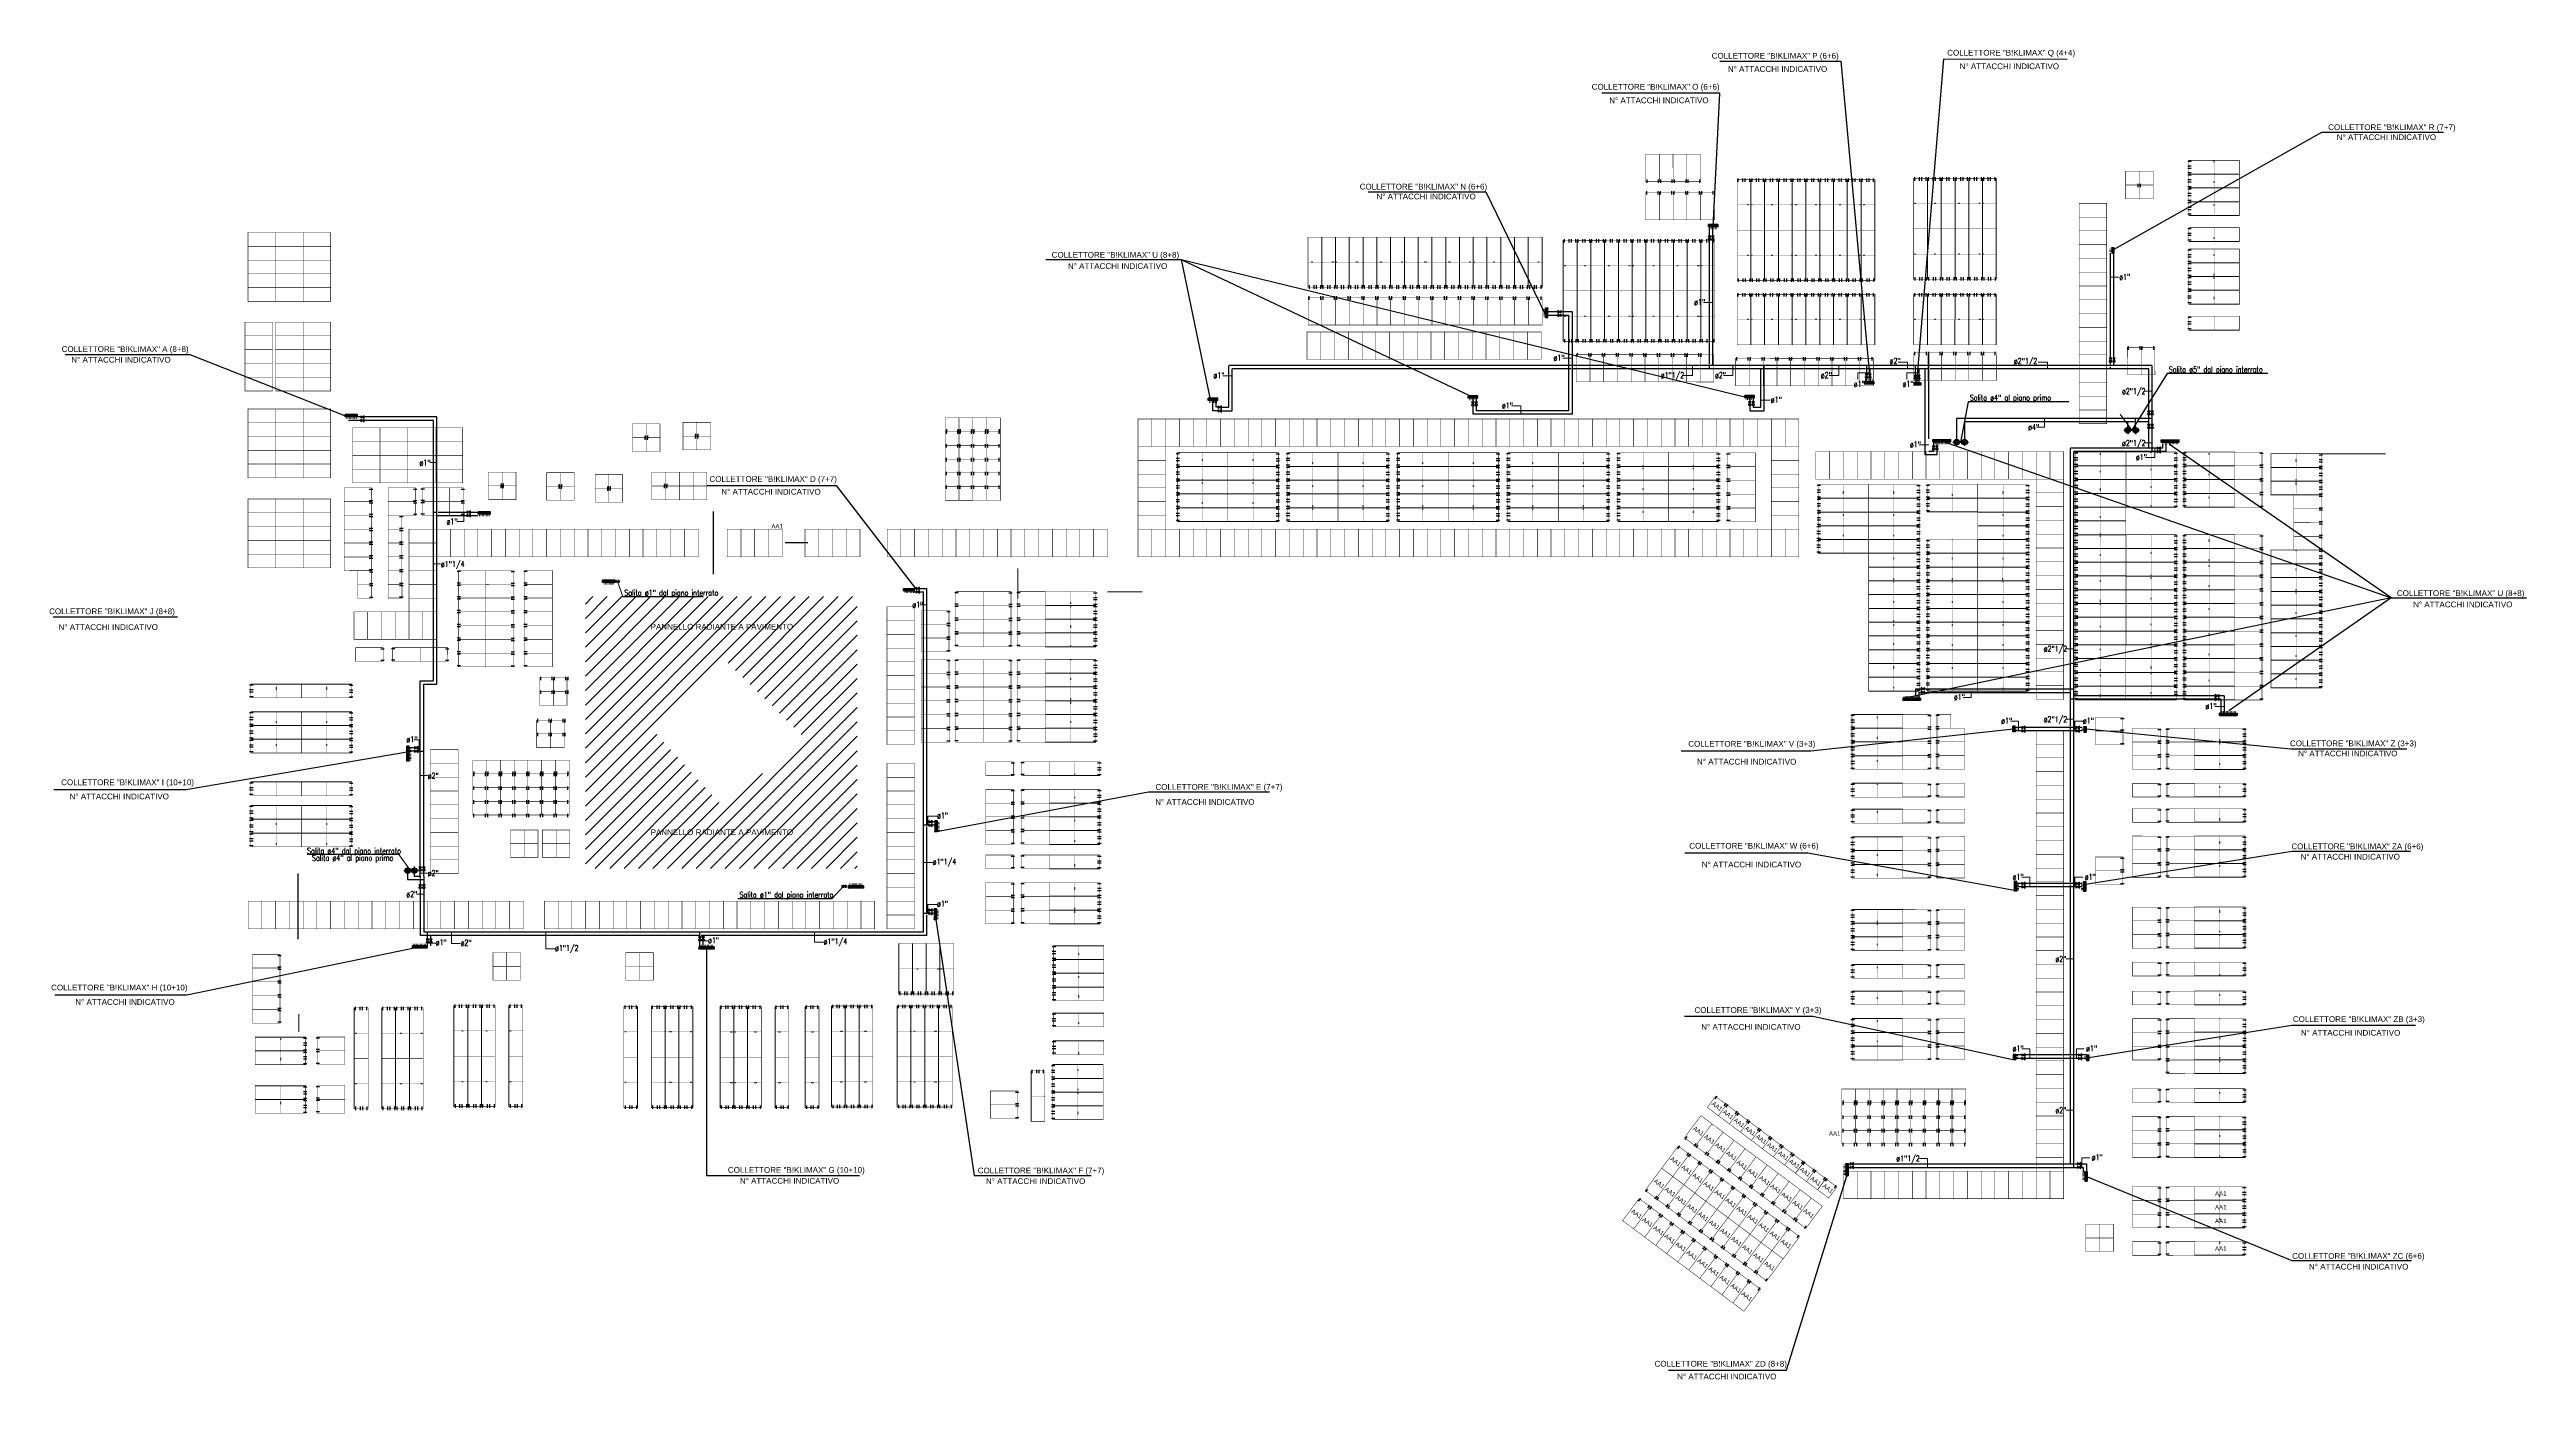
# Model space of a CAD drawing. Header units: millimetres. Extents: x 24747 to 137666, y -34589 to 43444.
# Drawn here: x 108023 to 118818, y 23396 to 29190 of the extents above; entities that cross this region are included whole.
import ezdxf
from ezdxf.enums import TextEntityAlignment as Align

# ---------------------------------------------------------------- set-up
doc = ezdxf.new("R2010")
doc.units = ezdxf.units.MM
doc.header["$LTSCALE"] = 10
for name, pattern in [('ACAD_ISO07W100', [3, 0, -3]), ('DASHDOT', [25.4, 12.7, -6.35, 0, -6.35]), ('HIDDEN', [0.375, 0.25, -0.125])]:
    doc.linetypes.add(name, pattern=pattern)
for name, color, linetype in [('Collettori Maxi', 7, 'Continuous'), ('Idranti', 8, 'Continuous'), ('Pannelli', 7, 'Continuous'), ('TUBAZIONI', 6, 'Continuous')]:
    doc.layers.add(name, color=color, linetype=linetype)
doc.styles.add('ARIAL', font='arial.ttf')
doc.styles.add('ROMANS', font='romans')

# ---------------------------------------------------------------- blocks, each defined once
blk = doc.blocks.new('1200')
at = {"layer": 'Pannelli', "color": 4}
for p, q in [((0.05, 1.1), (0.05, 1.25)), ((0.55, 1.1), (0.55, 1.25))]:
    blk.add_line(p, q, dxfattribs=at)
at = {"layer": 'Pannelli', "linetype": 'ACAD_ISO07W100', "ltscale": 0.07}
blk.add_line((0.6, 0.6), (0, 0.6), dxfattribs=at)
at = {"layer": 'Pannelli', "color": 4, "const_width": 0.02}
blk.add_lwpolyline([(0, 1.2), (0, 0), (0.6, 0), (0.6, 1.2), (0, 1.2)], dxfattribs=at)
blk = doc.blocks.new('600')
at = {"layer": 'Pannelli', "color": 2}
for p, q in [((0.05, 0.5), (0.05, 0.65)), ((0.55, 0.5), (0.55, 0.65))]:
    blk.add_line(p, q, dxfattribs=at)
at = {"layer": 'Pannelli', "color": 2, "const_width": 0.02}
blk.add_lwpolyline([(0.6, 0.6), (0.6, 0), (0, 0), (0, 0.6), (0.6, 0.6)], dxfattribs=at)
blk = doc.blocks.new('colonna')
at = {"layer": 'TUBAZIONI', "color": 1, "linetype": 'DASHDOT'}
for p, q in [((-17, 0), (17, 0)), ((0, 17), (0, -17))]:
    blk.add_line(p, q, dxfattribs=at)
at = {"layer": 'TUBAZIONI', "color": 1}
for radius in [12, 8]:
    blk.add_circle((0, 0), radius, dxfattribs=at)
blk.add_arc((4, 0), 10, 130.4205, 229.5795, dxfattribs=at)
blk = doc.blocks.new('dddd')
at = {"layer": 'Pannelli', "color": 4}
for p, q in [((-165, 45, 0), (-180, 45, 0)), ((-165, 25, 0), (-180, 25, 0)), ((-165, 15, 0), (-180, 15, 0)), ((-165, -5, 0), (-180, -5, 0))]:
    blk.add_line(p, q, dxfattribs=at)
at = {"layer": 'Pannelli', "color": 4, "lineweight": 0}
blk.add_line((-175, 50, 0), (45, 50, 0), dxfattribs=at)
at = {"layer": 'Pannelli', "color": 4, "linetype": 'ACAD_ISO07W100', "ltscale": 0.07}
blk.add_line((-65, 50, 0), (-65, -10, 0), dxfattribs=at)
at = {"layer": 'Pannelli', "color": 4, "const_width": 2, "elevation": 0}
blk.add_lwpolyline([(-175, -10), (45, -10), (45, 50), (-175, 50), (-175, -10)], dxfattribs=at)
blk = doc.blocks.new('Coll Maxi 8+8')
at = {"layer": 'Collettori Maxi'}
for color, points in [(5, [(0.54, 0), (0.54, -0.1), (0, -0.1)]), (1, [(0, 0), (0, -0.1), (0.54, 0)])]:
    blk.add_hatch(color=color, dxfattribs=at).paths.add_polyline_path(points)
for points in [[(0, 0), (0, -0.1), (0.54, 0), (0, 0)], [(0.54, 0), (0.54, -0.1), (0, -0.1), (0.54, 0)]]:
    blk.add_lwpolyline(points, dxfattribs=at)
blk = doc.blocks.new('Coll maxi 7+7')
at = {"layer": 'Collettori Maxi'}
for color, points in [(5, [(0.48, 0), (0.48, -0.1), (0, -0.1)]), (1, [(0, 0), (0, -0.1), (0.48, 0)])]:
    blk.add_hatch(color=color, dxfattribs=at).paths.add_polyline_path(points)
for points in [[(0, 0), (0, -0.1), (0.48, 0), (0, 0)], [(0.48, 0), (0.48, -0.1), (0, -0.1), (0.48, 0)]]:
    blk.add_lwpolyline(points, dxfattribs=at)
blk = doc.blocks.new('Coll Maxi 10+10')
at = {"layer": 'Collettori Maxi'}
for color, points in [(5, [(0.66, 0), (0.66, -0.1), (0, -0.1)]), (1, [(0, 0), (0, -0.1), (0.66, 0)])]:
    blk.add_hatch(color=color, dxfattribs=at).paths.add_polyline_path(points)
for points in [[(0, 0), (0, -0.1), (0.66, 0), (0, 0)], [(0.66, 0), (0.66, -0.1), (0, -0.1), (0.66, 0)]]:
    blk.add_lwpolyline(points, dxfattribs=at)
blk = doc.blocks.new('Coll Maxi 6+6')
at = {"layer": 'Collettori Maxi'}
for color, points in [(5, [(0.42, 0), (0.42, -0.1), (0, -0.1)]), (1, [(0, 0), (0, -0.1), (0.42, 0)])]:
    blk.add_hatch(color=color, dxfattribs=at).paths.add_polyline_path(points)
for points in [[(0, 0), (0, -0.1), (0.42, 0), (0, 0)], [(0.42, 0), (0.42, -0.1), (0, -0.1), (0.42, 0)]]:
    blk.add_lwpolyline(points, dxfattribs=at)
blk = doc.blocks.new('Coll maxi 3+3')
at = {"layer": 'Collettori Maxi'}
for color, points in [(5, [(0.24, 0), (0.24, -0.1), (0, -0.1)]), (1, [(0, 0), (0, -0.1), (0.24, 0)])]:
    blk.add_hatch(color=color, dxfattribs=at).paths.add_polyline_path(points)
for points in [[(0, 0), (0, -0.1), (0.24, 0), (0, 0)], [(0.24, 0), (0.24, -0.1), (0, -0.1), (0.24, 0)]]:
    blk.add_lwpolyline(points, dxfattribs=at)
blk = doc.blocks.new('Coll maxi 4+4')
at = {"layer": 'Collettori Maxi'}
for color, points in [(5, [(0.3, 0), (0.3, -0.1), (0, -0.1)]), (1, [(0, 0), (0, -0.1), (0.3, 0)])]:
    blk.add_hatch(color=color, dxfattribs=at).paths.add_polyline_path(points)
for points in [[(0, 0), (0, -0.1), (0.3, 0), (0, 0)], [(0.3, 0), (0.3, -0.1), (0, -0.1), (0.3, 0)]]:
    blk.add_lwpolyline(points, dxfattribs=at)

msp = doc.modelspace()

# ---------------------------------------------------------------- hatches: boundary and pattern name
at = {"layer": 'Collettori Maxi'}
for color, points in [(5, [(116231.39144, 27480.55086), (116231.39144, 27490.55086), (116309.34679, 27490.55086)]), (1, [(116309.34679, 27480.55086), (116309.34679, 27490.55086), (116231.39144, 27480.55086)]), (5, [(117226.21892, 27479.41056), (117226.21892, 27489.41056), (117304.17427, 27489.41056)]), (1, [(117304.17427, 27479.41056), (117304.17427, 27489.41056), (117226.21892, 27479.41056)]), (5, [(116177.35317, 26363.46782), (116177.35317, 26353.46782), (116099.39782, 26353.46782)]), (1, [(116099.39782, 26363.46782), (116099.39782, 26353.46782), (116177.35317, 26363.46782)]), (5, [(117479.20289, 26298.93357), (117479.20289, 26288.93357), (117557.15824, 26288.93357)]), (1, [(117557.15824, 26298.93357), (117557.15824, 26288.93357), (117479.20289, 26298.93357)])]:
    msp.add_hatch(color=color, dxfattribs=at).paths.add_polyline_path(points)
at = {"layer": 'Pannelli'}
h = msp.add_hatch(dxfattribs=at)
h.set_pattern_fill('ANSI31', color=1, scale=14, style=0)
h.set_pattern_definition([(45, (242328.514, 53639.13), (-31.430896, 31.430896), [])])
h.paths.add_polyline_path([(111542.8471, 25622.55982), (111542.8471, 26806.55982), (110358.8471, 26806.55982), (110358.8471, 25622.55982)])
h.paths.add_polyline_path([(111304.88325, 26200.71083), (110959.27984, 26536.95582), (110640.48294, 26237.89667), (110964.98923, 25882.19574)], flags=16)

# ---------------------------------------------------------------- linework, layer by layer
at = {"layer": 'Collettori Maxi'}
for p, q in [((116276.94414, 29148.82517, 0), (116160.04008, 27737.50467, 0)), ((116815.72081, 29147.26965, 0), (116276.94414, 29148.82517, 0)), ((115302.18546, 29139.10693, 0), (115829.66308, 29139.10693, 0)), ((115829.66308, 29139.10693, 0), (115957.95592, 27739.25123, 0)), ((115302.95899, 28999.42579, 0), (114787.68175, 28999.42579, 0)), ((115273.74264, 28417.24343, 0), (115302.95899, 28999.42579, 0)), ((117010.34736, 28315.08009), (117926.76969, 28830.79678, 0)), ((117926.76969, 28830.79678, 0), (118456.21068, 28830.79678, 0)), ((113770.04631, 28570.53096, 0), (114283.0193, 28570.53096, 0)), ((114283.0193, 28570.53096, 0), (114543.07209, 28034.62621, 0)), ((112365.27051, 28274.80164, 0), (112955.26686, 28274.80164, 0)), ((112955.26686, 28274.80164, 0), (114235.935, 27671.85374, 0)), ((112955.26686, 28274.80164, 0), (113079.35909, 27672.07835, 0)), ((112955.26686, 28274.80164, 0), (115429.10424, 27672.59879, 0)), ((116263.52169, 27487.19114, 0), (118227.97445, 26800.66783, 0)), ((118227.97445, 26800.66783, 0), (117262.17427, 27469.41056, 0)), ((110887.63819, 27291.12629, 0), (111451.41999, 27291.12629, 0)), ((111451.41999, 27291.12629, 0), (111796.43639, 26841.48549, 0)), ((118227.97445, 26800.66783, 0), (116129.39782, 26368.46782, 0)), ((118227.97445, 26800.66783, 0), (117521.15824, 26308.93357, 0)), ((118227.97445, 26800.66783, 0), (118817.9708, 26800.66783, 0)), ((108581.30264, 26717.57792, 0), (108039.58275, 26717.57792, 0)), ((108616.69313, 25966.03141, 0), (109590.17063, 26131.24237, 0)), ((109590.17063, 26149.24237, 0), (109614.70431, 26149.24237, 0)), ((115698.83114, 26133.56875, 0), (115134.39744, 26133.56875, 0)), ((116581.76278, 26229.54247, 0), (115698.83114, 26133.56875, 0)), ((116898.39651, 26229.89101, 0), (117791.62979, 26143.02758, 0)), ((117791.62979, 26143.02758, 0), (118296.81166, 26143.02758, 0)), ((108041.20218, 25966.03141, 0), (108616.69313, 25966.03141, 0)), ((111881.87402, 25781.60667, 0), (112812.3061, 25955.79457, 0)), ((112812.3061, 25955.79457, 0), (113339.59061, 25955.79457, 0)), ((116887.11147, 25553.00438, 0), (117795.98054, 25698.03082, 0)), ((117795.98054, 25698.03082, 0), (118312.78447, 25698.03082, 0)), ((115149.85058, 25691.00704, 0), (115685.61057, 25691.00704, 0)), ((115685.61057, 25691.00704, 0), (116594.66968, 25525.92414, 0)), ((111883.72902, 25410.18714, 0), (112052.61112, 24284.06012, 0)), ((108621.50023, 25071.94314, 0), (109627.25196, 25278.76105, 0)), ((110886.11433, 25279.94644, 0), (110886.11433, 24284.03008, 0)), ((108046.19264, 25071.94314, 0), (108621.50023, 25071.94314, 0)), ((115149.17914, 24978.86462, 0), (115707.18907, 24978.86462, 0)), ((115707.18907, 24978.86462, 0), (116586.98372, 24788.33091, 0)), ((116911.1451, 24798.17094, 0), (117795.37083, 24938.87985, 0)), ((117795.37083, 24938.87985, 0), (118333.95597, 24938.87985, 0)), ((110886.11433, 24284.03008, 0), (111552.61559, 24284.03008, 0)), ((112052.61112, 24284.06012, 0), (112562.81214, 24284.06012, 0)), ((115593.78353, 23436.07437, 0), (115856.28841, 24282.79487, 0)), ((116900.65038, 24280.22545, 0), (117795.62395, 23914.40098, 0)), ((117795.62395, 23914.40098, 0), (118316.27185, 23914.40098, 0)), ((115079.54163, 23436.07437, 0), (115593.78353, 23436.07437, 0))]:
    msp.add_line(p, q, dxfattribs=at)
at = {"layer": 'Collettori Maxi', "linetype": 'HIDDEN'}
msp.add_line((109590.17063, 26134.24237, 0), (109614.70431, 26134.24237, 0), dxfattribs=at)
at = {"layer": 'Collettori Maxi', "color": 6, "const_width": 3.2, "elevation": 0}
for points in [[(115258.74264, 28417.24343), (115258.74264, 28407.24343)], [(115264.74264, 28417.24343), (115264.74264, 28407.24343)], [(115270.74264, 28417.24343), (115270.74264, 28407.24343)], [(115276.74264, 28417.24343), (115276.74264, 28407.24343)], [(115282.74264, 28417.24343), (115282.74264, 28407.24343)], [(115288.74264, 28417.24343), (115288.74264, 28407.24343)], [(114543.07209, 28058.62621), (114533.07209, 28058.62621)], [(114543.07209, 28052.62621), (114533.07209, 28052.62621)], [(114543.07209, 28046.62621), (114533.07209, 28046.62621)], [(114543.07209, 28040.62621), (114533.07209, 28040.62621)], [(114543.07209, 28034.62621), (114533.07209, 28034.62621)], [(114543.07209, 28028.62621), (114533.07209, 28028.62621)], [(115937.49028, 27744.25123), (115937.49028, 27754.25123)], [(115943.49028, 27744.25123), (115943.49028, 27754.25123)], [(115949.49028, 27744.25123), (115949.49028, 27754.25123)], [(115955.49028, 27744.25123), (115955.49028, 27754.25123)], [(115961.49028, 27744.25123), (115961.49028, 27754.25123)], [(115967.49028, 27744.25123), (115967.49028, 27754.25123)], [(116154.04008, 27737.50467), (116154.04008, 27747.50467)], [(116160.04008, 27737.50467), (116160.04008, 27747.50467)], [(116166.04008, 27737.50467), (116166.04008, 27747.50467)], [(116172.04008, 27737.50467), (116172.04008, 27747.50467)], [(113079.19938, 27660.69085), (113079.19938, 27650.69085)], [(113085.19938, 27660.69085), (113085.19938, 27650.69085)], [(113091.19938, 27660.69085), (113091.19938, 27650.69085)], [(113097.19938, 27660.69085), (113097.19938, 27650.69085)], [(113103.19938, 27660.69085), (113103.19938, 27650.69085)], [(113109.19938, 27660.69085), (113109.19938, 27650.69085)], [(114211.935, 27671.85374), (114211.935, 27661.85374)], [(114217.935, 27671.85374), (114217.935, 27661.85374)], [(114223.935, 27671.85374), (114223.935, 27661.85374)], [(114229.935, 27671.85374), (114229.935, 27661.85374)], [(114235.935, 27671.85374), (114235.935, 27661.85374)], [(114241.935, 27671.85374), (114241.935, 27661.85374)], [(115417.10424, 27672.59879), (115417.10424, 27662.59879)], [(115423.10424, 27672.59879), (115423.10424, 27662.59879)], [(115429.10424, 27672.59879), (115429.10424, 27662.59879)], [(115435.10424, 27672.59879), (115435.10424, 27662.59879)], [(115441.10424, 27672.59879), (115441.10424, 27662.59879)], [(115447.10424, 27672.59879), (115447.10424, 27662.59879)], [(109317.62799, 27590.38941), (109317.62799, 27580.38941)], [(109323.62799, 27590.38941), (109323.62799, 27580.38941)], [(109329.62799, 27590.38941), (109329.62799, 27580.38941)], [(109335.62799, 27590.38941), (109335.62799, 27580.38941)], [(109341.62799, 27590.38941), (109341.62799, 27580.38941)], [(109347.62799, 27590.38941), (109347.62799, 27580.38941)], [(109353.62799, 27590.38941), (109353.62799, 27580.38941)], [(109359.62799, 27590.38941), (109359.62799, 27580.38941)], [(116237.34679, 27480.55086), (116237.34679, 27470.55086)], [(116243.34679, 27480.55086), (116243.34679, 27470.55086)], [(116249.34679, 27480.55086), (116249.34679, 27470.55086)], [(116255.34679, 27480.55086), (116255.34679, 27470.55086)], [(116261.34679, 27480.55086), (116261.34679, 27470.55086)], [(116267.34679, 27480.55086), (116267.34679, 27470.55086)], [(116273.34679, 27480.55086), (116273.34679, 27470.55086)], [(116279.34679, 27480.55086), (116279.34679, 27470.55086)], [(116285.34679, 27480.55086), (116285.34679, 27470.55086)], [(116291.34679, 27480.55086), (116291.34679, 27470.55086)], [(116297.34679, 27480.55086), (116297.34679, 27470.55086)], [(116303.34679, 27480.55086), (116303.34679, 27470.55086)], [(117232.17427, 27479.41056), (117232.17427, 27469.41056)], [(117238.17427, 27479.41056), (117238.17427, 27469.41056)], [(117244.17427, 27479.41056), (117244.17427, 27469.41056)], [(117250.17427, 27479.41056), (117250.17427, 27469.41056)], [(117256.17427, 27479.41056), (117256.17427, 27469.41056)], [(117262.17427, 27479.41056), (117262.17427, 27469.41056)], [(117268.17427, 27479.41056), (117268.17427, 27469.41056)], [(117274.17427, 27479.41056), (117274.17427, 27469.41056)], [(117280.17427, 27479.41056), (117280.17427, 27469.41056)], [(117286.17427, 27479.41056), (117286.17427, 27469.41056)], [(117292.17427, 27479.41056), (117292.17427, 27469.41056)], [(117298.17427, 27479.41056), (117298.17427, 27469.41056)], [(109896.99587, 27166.11344), (109896.99587, 27156.11344)], [(109902.99587, 27166.11344), (109902.99587, 27156.11344)], [(109908.99587, 27166.11344), (109908.99587, 27156.11344)], [(109914.99587, 27166.11344), (109914.99587, 27156.11344)], [(109920.99587, 27166.11344), (109920.99587, 27156.11344)], [(109926.99587, 27166.11344), (109926.99587, 27156.11344)], [(109932.99587, 27166.11344), (109932.99587, 27156.11344)], [(109938.99587, 27166.11344), (109938.99587, 27156.11344)], [(110439.26467, 26868.3221), (110439.26467, 26858.3221)], [(110445.26467, 26868.3221), (110445.26467, 26858.3221)], [(110451.26467, 26868.3221), (110451.26467, 26858.3221)], [(110457.26467, 26868.3221), (110457.26467, 26858.3221)], [(110463.26467, 26868.3221), (110463.26467, 26858.3221)], [(110469.26467, 26868.3221), (110469.26467, 26858.3221)], [(110475.26467, 26868.3221), (110475.26467, 26858.3221)], [(110481.26467, 26868.3221), (110481.26467, 26858.3221)], [(111750.97885, 26832.11298), (111750.97885, 26822.11298)], [(111756.97885, 26832.11298), (111756.97885, 26822.11298)], [(111762.97885, 26832.11298), (111762.97885, 26822.11298)], [(111768.97885, 26832.11298), (111768.97885, 26822.11298)], [(111774.97885, 26832.11298), (111774.97885, 26822.11298)], [(111780.97885, 26832.11298), (111780.97885, 26822.11298)], [(111786.97885, 26832.11298), (111786.97885, 26822.11298)], [(116105.39782, 26363.46782), (116105.39782, 26373.46782)], [(116111.39782, 26363.46782), (116111.39782, 26373.46782)], [(116117.39782, 26363.46782), (116117.39782, 26373.46782)], [(116123.39782, 26363.46782), (116123.39782, 26373.46782)], [(116129.39782, 26363.46782), (116129.39782, 26373.46782)], [(116135.39782, 26363.46782), (116135.39782, 26373.46782)], [(116141.39782, 26363.46782), (116141.39782, 26373.46782)], [(116147.39782, 26363.46782), (116147.39782, 26373.46782)], [(116153.39782, 26363.46782), (116153.39782, 26373.46782)], [(116159.39782, 26363.46782), (116159.39782, 26373.46782)], [(116165.39782, 26363.46782), (116165.39782, 26373.46782)], [(116171.39782, 26363.46782), (116171.39782, 26373.46782)], [(116589.98414, 26235.32186), (116599.98414, 26235.32186)], [(116888.39651, 26234.37328), (116878.39651, 26234.37328)], [(117485.15824, 26298.93357), (117485.15824, 26308.93357)], [(117491.15824, 26298.93357), (117491.15824, 26308.93357)], [(117497.15824, 26298.93357), (117497.15824, 26308.93357)], [(117503.15824, 26298.93357), (117503.15824, 26308.93357)], [(117509.15824, 26298.93357), (117509.15824, 26308.93357)], [(117515.15824, 26298.93357), (117515.15824, 26308.93357)], [(117521.15824, 26298.93357), (117521.15824, 26308.93357)], [(117527.15824, 26298.93357), (117527.15824, 26308.93357)], [(117533.15824, 26298.93357), (117533.15824, 26308.93357)], [(117539.15824, 26298.93357), (117539.15824, 26308.93357)], [(117545.15824, 26298.93357), (117545.15824, 26308.93357)], [(117551.15824, 26298.93357), (117551.15824, 26308.93357)], [(109590.17063, 26149.24237), (109600.17063, 26149.24237)], [(109590.17063, 26143.24237), (109600.17063, 26143.24237)], [(109590.17063, 26137.24237), (109600.17063, 26137.24237)], [(109590.17063, 26131.24237), (109600.17063, 26131.24237)], [(109590.17063, 26125.24237), (109600.17063, 26125.24237)], [(116589.98414, 26229.32186), (116599.98414, 26229.32186)], [(116589.98414, 26223.32186), (116599.98414, 26223.32186)], [(116888.39651, 26228.37328), (116878.39651, 26228.37328)], [(116888.39651, 26222.37328), (116878.39651, 26222.37328)], [(109590.17063, 26119.24237), (109600.17063, 26119.24237)], [(109590.17063, 26113.24237), (109600.17063, 26113.24237)], [(109590.17063, 26107.24237), (109600.17063, 26107.24237)], [(109590.17063, 26101.24237), (109600.17063, 26101.24237)], [(109590.17063, 26095.24237), (109600.17063, 26095.24237)], [(111891.87402, 25823.60667), (111901.87402, 25823.60667)], [(111891.87402, 25817.60667), (111901.87402, 25817.60667)], [(111891.87402, 25811.60667), (111901.87402, 25811.60667)], [(111891.87402, 25805.60667), (111901.87402, 25805.60667)], [(111891.87402, 25799.60667), (111901.87402, 25799.60667)], [(111891.87402, 25793.60667), (111901.87402, 25793.60667)], [(111891.87402, 25787.60667), (111901.87402, 25787.60667)], [(111510.28638, 25546.92966), (111510.28638, 25556.92966)], [(111516.28638, 25546.92966), (111516.28638, 25556.92966)], [(111522.28638, 25546.92966), (111522.28638, 25556.92966)], [(111528.28638, 25546.92966), (111528.28638, 25556.92966)], [(111534.28638, 25546.92966), (111534.28638, 25556.92966)], [(111540.28638, 25546.92966), (111540.28638, 25556.92966)], [(111546.28638, 25546.92966), (111546.28638, 25556.92966)], [(111552.28638, 25546.92966), (111552.28638, 25556.92966)], [(111558.28638, 25546.92966), (111558.28638, 25556.92966)], [(111564.28638, 25546.92966), (111564.28638, 25556.92966)], [(116596.52795, 25559.00438), (116606.52795, 25559.00438)], [(116596.52795, 25553.00438), (116606.52795, 25553.00438)], [(116596.52795, 25547.00438), (116606.52795, 25547.00438)], [(116596.52795, 25541.00438), (116606.52795, 25541.00438)], [(116596.52795, 25535.00438), (116606.52795, 25535.00438)], [(116596.52795, 25529.00438), (116606.52795, 25529.00438)], [(116887.11147, 25559.00438), (116877.11147, 25559.00438)], [(116887.11147, 25553.00438), (116877.11147, 25553.00438)], [(116887.11147, 25547.00438), (116877.11147, 25547.00438)], [(116887.11147, 25541.00438), (116877.11147, 25541.00438)], [(116887.11147, 25535.00438), (116877.11147, 25535.00438)], [(116887.11147, 25529.00438), (116877.11147, 25529.00438)], [(111888.27133, 25440.86511), (111898.27133, 25440.86511)], [(111888.27133, 25434.86511), (111898.27133, 25434.86511)], [(111888.27133, 25428.86511), (111898.27133, 25428.86511)], [(111888.27133, 25422.86511), (111898.27133, 25422.86511)], [(111888.27133, 25416.86511), (111898.27133, 25416.86511)], [(111888.27133, 25410.86511), (111898.27133, 25410.86511)], [(111888.27133, 25404.86511), (111898.27133, 25404.86511)], [(109608.89555, 25285.07068), (109608.89555, 25295.07068)], [(109614.89555, 25285.07068), (109614.89555, 25295.07068)], [(109620.89555, 25285.07068), (109620.89555, 25295.07068)], [(109626.89555, 25285.07068), (109626.89555, 25295.07068)], [(109632.89555, 25285.07068), (109632.89555, 25295.07068)], [(109638.89555, 25285.07068), (109638.89555, 25295.07068)], [(109644.89555, 25285.07068), (109644.89555, 25295.07068)], [(109650.89555, 25285.07068), (109650.89555, 25295.07068)], [(109656.89555, 25285.07068), (109656.89555, 25295.07068)], [(109662.89555, 25285.07068), (109662.89555, 25295.07068)], [(110859.11433, 25280.81296), (110859.11433, 25290.81296)], [(110865.11433, 25280.81296), (110865.11433, 25290.81296)], [(110871.11433, 25280.81296), (110871.11433, 25290.81296)], [(110877.11433, 25280.81296), (110877.11433, 25290.81296)], [(110883.11433, 25280.81296), (110883.11433, 25290.81296)], [(110889.11433, 25280.81296), (110889.11433, 25290.81296)], [(110895.11433, 25280.81296), (110895.11433, 25290.81296)], [(110901.11433, 25280.81296), (110901.11433, 25290.81296)], [(110907.11433, 25280.81296), (110907.11433, 25290.81296)], [(110913.11433, 25280.81296), (110913.11433, 25290.81296)], [(116592.24879, 24805.88808), (116602.24879, 24805.88808)], [(116592.24879, 24799.88808), (116602.24879, 24799.88808)], [(116592.24879, 24793.88808), (116602.24879, 24793.88808)], [(116901.1451, 24804.17094), (116890.4265, 24804.17094)], [(116901.1451, 24798.17094), (116890.4265, 24798.17094)], [(116901.1451, 24792.17094), (116890.4265, 24792.17094)], [(115851.28841, 24330.79487), (115841.28841, 24330.79487)], [(115851.28841, 24324.79487), (115841.28841, 24324.79487)], [(115851.28841, 24318.79487), (115841.28841, 24318.79487)], [(115851.28841, 24312.79487), (115841.28841, 24312.79487)], [(115851.28841, 24306.79487), (115841.28841, 24306.79487)], [(115851.28841, 24300.79487), (115841.28841, 24300.79487)], [(115851.28841, 24294.79487), (115841.28841, 24294.79487)], [(115851.28841, 24288.79487), (115841.28841, 24288.79487)], [(116893.066, 24296.25182), (116883.066, 24296.25182)], [(116893.066, 24290.25182), (116883.066, 24290.25182)], [(116893.066, 24284.25182), (116883.066, 24284.25182)], [(116893.066, 24278.25182), (116883.066, 24278.25182)], [(116893.066, 24272.25182), (116883.066, 24272.25182)], [(116893.066, 24266.25182), (116883.066, 24266.25182)]]:
    msp.add_lwpolyline(points, dxfattribs=at)
at = {"layer": 'Collettori Maxi', "color": 6, "const_width": 3.2}
for points in [[(117010.34736, 28321.08009), (117000.34736, 28321.08009)], [(117010.34736, 28315.08009), (117000.34736, 28315.08009)], [(117010.34736, 28309.08009), (117000.34736, 28309.08009)]]:
    msp.add_lwpolyline(points, dxfattribs=at)
at = {"layer": 'Collettori Maxi', "elevation": 0}
for points in [[(116309.34679, 27480.55086), (116309.34679, 27490.55086), (116231.39144, 27480.55086), (116309.34679, 27480.55086)], [(116231.39144, 27480.55086), (116231.39144, 27490.55086), (116309.34679, 27490.55086), (116231.39144, 27480.55086)], [(117304.17427, 27479.41056), (117304.17427, 27489.41056), (117226.21892, 27479.41056), (117304.17427, 27479.41056)], [(117226.21892, 27479.41056), (117226.21892, 27489.41056), (117304.17427, 27489.41056), (117226.21892, 27479.41056)], [(116099.39782, 26363.46782), (116099.39782, 26353.46782), (116177.35317, 26363.46782), (116099.39782, 26363.46782)], [(116177.35317, 26363.46782), (116177.35317, 26353.46782), (116099.39782, 26353.46782), (116177.35317, 26363.46782)], [(117557.15824, 26298.93357), (117557.15824, 26288.93357), (117479.20289, 26298.93357), (117557.15824, 26298.93357)], [(117479.20289, 26298.93357), (117479.20289, 26288.93357), (117557.15824, 26288.93357), (117479.20289, 26298.93357)]]:
    msp.add_lwpolyline(points, dxfattribs=at)
at = {"layer": 'Idranti', "lineweight": 0}
for p, q in [((117924.28361, 27429.04793, 0), (118204.10914, 27429.04793, 0)), ((112243.30722, 26798.021, 0), (112243.30722, 26928.48384, 0)), ((112633.31445, 26828.021, 0), (112785.398, 26828.021, 0)), ((109108.98678, 24910.06312), (109108.98678, 24987.00592))]:
    msp.add_line(p, q, dxfattribs=at)
at = {"layer": 'Pannelli', "color": 2}
for p, q in [((117126.26146, 28589.91729, 0), (117126.26146, 28604.91729, 0)), ((117136.26146, 28589.90246, 0), (117136.26146, 28604.90246, 0)), ((111931.64997, 27535.70828, 0), (111931.64997, 27520.70828, 0)), ((111931.64998, 27515.81209, 0), (111931.64998, 27530.81209, 0)), ((111981.64997, 27535.70828, 0), (111981.64997, 27520.70828, 0)), ((111981.64998, 27515.81209, 0), (111981.64998, 27530.81209, 0)), ((111991.64997, 27535.72311, 0), (111991.64997, 27520.72311, 0)), ((111991.64998, 27515.79726, 0), (111991.64998, 27530.79726, 0)), ((112041.64997, 27535.72311, 0), (112041.64997, 27520.72311, 0)), ((112041.64998, 27515.79726, 0), (112041.64998, 27530.79726, 0)), ((112051.64997, 27535.76018, 0), (112051.64997, 27520.76018, 0)), ((112051.64998, 27515.76018, 0), (112051.64998, 27530.76018, 0)), ((112101.64997, 27535.76018, 0), (112101.64997, 27520.76018, 0)), ((112101.64998, 27515.76018, 0), (112101.64998, 27530.76018, 0)), ((112111.64997, 27535.76018, 0), (112111.64997, 27520.76018, 0)), ((112111.64998, 27515.76018, 0), (112111.64998, 27530.76018, 0)), ((112161.64997, 27535.76018, 0), (112161.64997, 27520.76018, 0)), ((112161.64998, 27515.76018, 0), (112161.64998, 27530.76018, 0)), ((110618.57948, 27509.08215, 0), (110618.57948, 27494.08215, 0)), ((110618.57949, 27489.18596, 0), (110618.57949, 27504.18596, 0)), ((110628.57948, 27509.09698, 0), (110628.57948, 27494.09698, 0)), ((110628.57948, 27509.09698, 0), (110628.57948, 27494.09698, 0)), ((110628.57949, 27489.20079, 0), (110628.57949, 27504.20079, 0)), ((110628.57949, 27489.17113, 0), (110628.57949, 27504.17113, 0)), ((110838.71223, 27515.69558, 0), (110838.71223, 27500.69558, 0)), ((110838.71224, 27495.79939, 0), (110838.71224, 27510.79939, 0)), ((110848.71223, 27515.71041, 0), (110848.71223, 27500.71041, 0)), ((110848.71223, 27515.71041, 0), (110848.71223, 27500.71041, 0)), ((110848.71224, 27495.81422, 0), (110848.71224, 27510.81422, 0)), ((110848.71224, 27495.78456, 0), (110848.71224, 27510.78456, 0)), ((111931.64998, 27455.81209, 0), (111931.64998, 27470.81209, 0)), ((111981.64998, 27455.81209, 0), (111981.64998, 27470.81209, 0)), ((111991.64998, 27455.79726, 0), (111991.64998, 27470.79726, 0)), ((112041.64998, 27455.79726, 0), (112041.64998, 27470.79726, 0)), ((112051.64998, 27455.76018, 0), (112051.64998, 27470.76018, 0)), ((112101.64998, 27455.76018, 0), (112101.64998, 27470.76018, 0)), ((112111.64998, 27455.76018, 0), (112111.64998, 27470.76018, 0)), ((112161.64998, 27455.76018, 0), (112161.64998, 27470.76018, 0)), ((111931.64998, 27395.81209, 0), (111931.64998, 27410.81209, 0)), ((111931.64998, 27335.81209, 0), (111931.64998, 27350.81209, 0)), ((111981.64998, 27395.81209, 0), (111981.64998, 27410.81209, 0)), ((111981.64998, 27335.81209, 0), (111981.64998, 27350.81209, 0)), ((111991.64998, 27395.79726, 0), (111991.64998, 27410.79726, 0)), ((111991.64998, 27335.79726, 0), (111991.64998, 27350.79726, 0)), ((112041.64998, 27395.79726, 0), (112041.64998, 27410.79726, 0)), ((112041.64998, 27335.79726, 0), (112041.64998, 27350.79726, 0)), ((112051.64998, 27395.76018, 0), (112051.64998, 27410.76018, 0)), ((112051.64998, 27335.76018, 0), (112051.64998, 27350.76018, 0)), ((112101.64998, 27395.76018, 0), (112101.64998, 27410.76018, 0)), ((112101.64998, 27335.76018, 0), (112101.64998, 27350.76018, 0)), ((112111.64998, 27395.76018, 0), (112111.64998, 27410.76018, 0)), ((112111.64998, 27335.76018, 0), (112111.64998, 27350.76018, 0)), ((112161.64998, 27395.76018, 0), (112161.64998, 27410.76018, 0)), ((112161.64998, 27335.76018, 0), (112161.64998, 27350.76018, 0)), ((109990.78189, 27298.90497, 0), (109990.78189, 27283.90497, 0)), ((109990.7819, 27279.00878, 0), (109990.7819, 27294.00878, 0)), ((110000.78189, 27298.9198, 0), (110000.78189, 27283.9198, 0)), ((110000.78189, 27298.9198, 0), (110000.78189, 27283.9198, 0)), ((110000.7819, 27279.02361, 0), (110000.7819, 27294.02361, 0)), ((110000.7819, 27278.99395, 0), (110000.7819, 27293.99395, 0)), ((110244.52817, 27296.42816, 0), (110244.52817, 27281.42816, 0)), ((110244.52818, 27276.53196, 0), (110244.52818, 27291.53196, 0)), ((110254.52816, 27296.44299, 0), (110254.52816, 27281.44299, 0)), ((110254.52816, 27296.44299, 0), (110254.52816, 27281.44299, 0)), ((110254.52817, 27276.54679, 0), (110254.52817, 27291.54679, 0)), ((110254.52817, 27276.51713, 0), (110254.52817, 27291.51713, 0)), ((110455.70014, 27287.62671, 0), (110455.70014, 27272.62671, 0)), ((110455.70015, 27267.73052, 0), (110455.70015, 27282.73052, 0)), ((110465.70014, 27287.64154, 0), (110465.70014, 27272.64154, 0)), ((110465.70014, 27287.64154, 0), (110465.70014, 27272.64154, 0)), ((110465.70015, 27267.74535, 0), (110465.70015, 27282.74535, 0)), ((110465.70015, 27267.71569, 0), (110465.70015, 27282.71569, 0)), ((110702.90424, 27298.4742, 0), (110702.90424, 27283.4742, 0)), ((110702.90425, 27278.57801, 0), (110702.90425, 27293.57801, 0)), ((110712.90424, 27298.48903, 0), (110712.90424, 27283.48903, 0)), ((110712.90424, 27298.48903, 0), (110712.90424, 27283.48903, 0)), ((110712.90424, 27278.59284, 0), (110712.90424, 27293.59284, 0)), ((110712.90424, 27278.56318, 0), (110712.90424, 27293.56318, 0)), ((111931.64998, 27275.81209, 0), (111931.64998, 27290.81209, 0)), ((111981.64998, 27275.81209, 0), (111981.64998, 27290.81209, 0)), ((111991.64998, 27275.79726, 0), (111991.64998, 27290.79726, 0)), ((112041.64998, 27275.79726, 0), (112041.64998, 27290.79726, 0)), ((112051.64998, 27275.76018, 0), (112051.64998, 27290.76018, 0)), ((112101.64998, 27275.76018, 0), (112101.64998, 27290.76018, 0)), ((112111.64998, 27275.76018, 0), (112111.64998, 27290.76018, 0)), ((112161.64998, 27275.76018, 0), (112161.64998, 27290.76018, 0)), ((110163.55041, 26442.4), (110163.55041, 26457.4)), ((110213.55041, 26442.4), (110213.55041, 26457.4)), ((110223.55041, 26442.38517), (110223.55041, 26457.38517)), ((110273.55041, 26442.38517), (110273.55041, 26457.38517)), ((110283.55041, 26442.3481), (110283.55041, 26457.3481)), ((110163.55041, 26382.4), (110163.55041, 26397.4)), ((110213.55041, 26382.4), (110213.55041, 26397.4)), ((110223.55041, 26382.38517), (110223.55041, 26397.38517)), ((110273.55041, 26382.38517), (110273.55041, 26397.38517)), ((110283.55041, 26382.3481), (110283.55041, 26397.3481)), ((110150.92477, 26258.51228), (110150.92477, 26273.51228)), ((110200.92477, 26258.51228), (110200.92477, 26273.51228)), ((110210.92477, 26258.49745), (110210.92477, 26273.49745)), ((110260.92477, 26258.49745), (110260.92477, 26273.49745)), ((110270.92477, 26258.46038), (110270.92477, 26273.46038)), ((110150.92477, 26198.51228), (110150.92477, 26213.51228)), ((110200.92477, 26198.51228), (110200.92477, 26213.51228)), ((110210.92477, 26198.49745), (110210.92477, 26213.49745)), ((110260.92477, 26198.49745), (110260.92477, 26213.49745)), ((110270.92477, 26198.46038), (110270.92477, 26213.46038)), ((109872.6407, 26044.07098, 0), (109872.6407, 26029.07098, 0)), ((109872.64071, 26024.17479, 0), (109872.64071, 26039.17479, 0)), ((109922.6407, 26044.07098, 0), (109922.6407, 26029.07098, 0)), ((109922.64071, 26024.17479, 0), (109922.64071, 26039.17479, 0)), ((109932.6407, 26044.08581, 0), (109932.6407, 26029.08581, 0)), ((109932.6407, 26044.08581, 0), (109932.6407, 26029.08581, 0)), ((109932.6407, 26024.18962, 0), (109932.6407, 26039.18962, 0)), ((109932.6407, 26024.15996, 0), (109932.6407, 26039.15996, 0)), ((109982.6407, 26044.08581, 0), (109982.6407, 26029.08581, 0)), ((109982.6407, 26024.18962, 0), (109982.6407, 26039.18962, 0)), ((109992.64069, 26044.10064, 0), (109992.64069, 26029.10064, 0)), ((109992.6407, 26024.17479, 0), (109992.6407, 26039.17479, 0)), ((110042.64069, 26044.10064, 0), (110042.64069, 26029.10064, 0)), ((110042.6407, 26024.17479, 0), (110042.6407, 26039.17479, 0)), ((110052.64069, 26044.13771, 0), (110052.64069, 26029.13771, 0)), ((110052.6407, 26024.13771, 0), (110052.6407, 26039.13771, 0)), ((110102.64069, 26044.13771, 0), (110102.64069, 26029.13771, 0)), ((110102.6407, 26024.13771, 0), (110102.6407, 26039.13771, 0)), ((110112.64069, 26044.13771, 0), (110112.64069, 26029.13771, 0)), ((110112.6407, 26024.13771, 0), (110112.6407, 26039.13771, 0)), ((110162.64069, 26044.13771, 0), (110162.64069, 26029.13771, 0)), ((110162.64069, 26044.13771, 0), (110162.64069, 26029.13771, 0)), ((110162.6407, 26024.13771, 0), (110162.6407, 26039.13771, 0)), ((110162.6407, 26024.13771, 0), (110162.6407, 26039.13771, 0)), ((110172.64069, 26044.13771, 0), (110172.64069, 26029.13771, 0)), ((110172.6407, 26024.13771, 0), (110172.6407, 26039.13771, 0)), ((110222.64069, 26044.13771, 0), (110222.64069, 26029.13771, 0)), ((110222.64069, 26044.13771, 0), (110222.64069, 26029.13771, 0)), ((110222.64069, 26044.13771, 0), (110222.64069, 26029.13771, 0)), ((110222.6407, 26024.13771, 0), (110222.6407, 26039.13771, 0)), ((110222.6407, 26024.13771, 0), (110222.6407, 26039.13771, 0)), ((110222.6407, 26024.13771, 0), (110222.6407, 26039.13771, 0)), ((110232.64069, 26044.13771, 0), (110232.64069, 26029.13771, 0)), ((110232.6407, 26024.13771, 0), (110232.6407, 26039.13771, 0)), ((110282.64069, 26044.13771, 0), (110282.64069, 26029.13771, 0)), ((110282.6407, 26024.13771, 0), (110282.6407, 26039.13771, 0)), ((109872.64071, 25964.17479, 0), (109872.64071, 25979.17479, 0)), ((109872.64071, 25905.1224, 0), (109872.64071, 25920.1224, 0)), ((109872.64071, 25904.17479, 0), (109872.64071, 25919.17479, 0)), ((109922.64071, 25964.17479, 0), (109922.64071, 25979.17479, 0)), ((109922.64071, 25905.1224, 0), (109922.64071, 25920.1224, 0)), ((109922.64071, 25904.17479, 0), (109922.64071, 25919.17479, 0)), ((109932.6407, 25964.18962, 0), (109932.6407, 25979.18962, 0)), ((109932.6407, 25964.15996, 0), (109932.6407, 25979.15996, 0)), ((109932.6407, 25905.13723, 0), (109932.6407, 25920.13723, 0)), ((109932.6407, 25905.10757, 0), (109932.6407, 25920.10757, 0)), ((109932.6407, 25904.18962, 0), (109932.6407, 25919.18962, 0)), ((109932.6407, 25904.15996, 0), (109932.6407, 25919.15996, 0)), ((109982.6407, 25964.18962, 0), (109982.6407, 25979.18962, 0)), ((109982.6407, 25905.13723, 0), (109982.6407, 25920.13723, 0)), ((109982.6407, 25904.18962, 0), (109982.6407, 25919.18962, 0)), ((109992.6407, 25964.17479, 0), (109992.6407, 25979.17479, 0)), ((109992.6407, 25905.1224, 0), (109992.6407, 25920.1224, 0)), ((109992.6407, 25904.17479, 0), (109992.6407, 25919.17479, 0)), ((110042.6407, 25964.17479, 0), (110042.6407, 25979.17479, 0)), ((110042.6407, 25905.1224, 0), (110042.6407, 25920.1224, 0)), ((110042.6407, 25904.17479, 0), (110042.6407, 25919.17479, 0)), ((110052.6407, 25964.13771, 0), (110052.6407, 25979.13771, 0)), ((110052.6407, 25905.08532, 0), (110052.6407, 25920.08532, 0)), ((110052.6407, 25904.13771, 0), (110052.6407, 25919.13771, 0)), ((110102.6407, 25964.13771, 0), (110102.6407, 25979.13771, 0)), ((110102.6407, 25905.08532, 0), (110102.6407, 25920.08532, 0)), ((110102.6407, 25904.13771, 0), (110102.6407, 25919.13771, 0)), ((110112.6407, 25964.13771, 0), (110112.6407, 25979.13771, 0)), ((110112.6407, 25905.08532, 0), (110112.6407, 25920.08532, 0)), ((110112.6407, 25904.13771, 0), (110112.6407, 25919.13771, 0)), ((110162.6407, 25964.13771, 0), (110162.6407, 25979.13771, 0)), ((110162.6407, 25964.13771, 0), (110162.6407, 25979.13771, 0)), ((110162.6407, 25905.08532, 0), (110162.6407, 25920.08532, 0)), ((110162.6407, 25905.08532, 0), (110162.6407, 25920.08532, 0)), ((110162.6407, 25904.13771, 0), (110162.6407, 25919.13771, 0)), ((110162.6407, 25904.13771, 0), (110162.6407, 25919.13771, 0)), ((110172.6407, 25964.13771, 0), (110172.6407, 25979.13771, 0)), ((110172.6407, 25905.08532, 0), (110172.6407, 25920.08532, 0)), ((110172.6407, 25904.13771, 0), (110172.6407, 25919.13771, 0)), ((110222.6407, 25964.13771, 0), (110222.6407, 25979.13771, 0)), ((110222.6407, 25964.13771, 0), (110222.6407, 25979.13771, 0)), ((110222.6407, 25964.13771, 0), (110222.6407, 25979.13771, 0)), ((110222.6407, 25905.08532, 0), (110222.6407, 25920.08532, 0)), ((110222.6407, 25905.08532, 0), (110222.6407, 25920.08532, 0)), ((110222.6407, 25905.08532, 0), (110222.6407, 25920.08532, 0)), ((110222.6407, 25904.13771, 0), (110222.6407, 25919.13771, 0)), ((110222.6407, 25904.13771, 0), (110222.6407, 25919.13771, 0)), ((110222.6407, 25904.13771, 0), (110222.6407, 25919.13771, 0)), ((110232.6407, 25964.13771, 0), (110232.6407, 25979.13771, 0)), ((110232.6407, 25905.08532, 0), (110232.6407, 25920.08532, 0)), ((110232.6407, 25904.13771, 0), (110232.6407, 25919.13771, 0)), ((110282.6407, 25964.13771, 0), (110282.6407, 25979.13771, 0)), ((110282.6407, 25905.08532, 0), (110282.6407, 25920.08532, 0)), ((110282.6407, 25904.13771, 0), (110282.6407, 25919.13771, 0)), ((109872.64071, 25845.1224, 0), (109872.64071, 25860.1224, 0)), ((109922.64071, 25845.1224, 0), (109922.64071, 25860.1224, 0)), ((109932.6407, 25845.13723, 0), (109932.6407, 25860.13723, 0)), ((109932.6407, 25845.10757, 0), (109932.6407, 25860.10757, 0)), ((109982.6407, 25845.13723, 0), (109982.6407, 25860.13723, 0)), ((109992.6407, 25845.1224, 0), (109992.6407, 25860.1224, 0)), ((110042.6407, 25845.1224, 0), (110042.6407, 25860.1224, 0)), ((110052.6407, 25845.08532, 0), (110052.6407, 25860.08532, 0)), ((110102.6407, 25845.08532, 0), (110102.6407, 25860.08532, 0)), ((110112.6407, 25845.08532, 0), (110112.6407, 25860.08532, 0)), ((110162.6407, 25845.08532, 0), (110162.6407, 25860.08532, 0)), ((110162.6407, 25845.08532, 0), (110162.6407, 25860.08532, 0)), ((110172.6407, 25845.08532, 0), (110172.6407, 25860.08532, 0)), ((110222.6407, 25845.08532, 0), (110222.6407, 25860.08532, 0)), ((110222.6407, 25845.08532, 0), (110222.6407, 25860.08532, 0)), ((110222.6407, 25845.08532, 0), (110222.6407, 25860.08532, 0)), ((110232.6407, 25845.08532, 0), (110232.6407, 25860.08532, 0)), ((110282.6407, 25845.08532, 0), (110282.6407, 25860.08532, 0)), ((115839.5981, 24611.26571, 0), (115839.5981, 24596.26571, 0)), ((115839.59811, 24591.36952, 0), (115839.59811, 24606.36952, 0)), ((115839.59811, 24531.36952, 0), (115839.59811, 24546.36952, 0)), ((115889.5981, 24611.26571, 0), (115889.5981, 24596.26571, 0)), ((115889.59811, 24591.36952, 0), (115889.59811, 24606.36952, 0)), ((115889.59811, 24531.36952, 0), (115889.59811, 24546.36952, 0)), ((115899.5981, 24611.28054, 0), (115899.5981, 24596.28054, 0)), ((115899.5981, 24611.28054, 0), (115899.5981, 24596.28054, 0)), ((115899.59811, 24591.38435, 0), (115899.59811, 24606.38435, 0)), ((115899.59811, 24591.35469, 0), (115899.59811, 24606.35469, 0)), ((115899.59811, 24531.38435, 0), (115899.59811, 24546.38435, 0)), ((115899.59811, 24531.35469, 0), (115899.59811, 24546.35469, 0)), ((115949.5981, 24611.28054, 0), (115949.5981, 24596.28054, 0)), ((115949.59811, 24591.38435, 0), (115949.59811, 24606.38435, 0)), ((115949.59811, 24531.38435, 0), (115949.59811, 24546.38435, 0)), ((115959.59809, 24611.29537, 0), (115959.59809, 24596.29537, 0)), ((115959.5981, 24591.36952, 0), (115959.5981, 24606.36952, 0)), ((115959.5981, 24531.36952, 0), (115959.5981, 24546.36952, 0)), ((116009.59809, 24611.29537, 0), (116009.59809, 24596.29537, 0)), ((116009.5981, 24591.36952, 0), (116009.5981, 24606.36952, 0)), ((116009.5981, 24531.36952, 0), (116009.5981, 24546.36952, 0)), ((116019.59809, 24611.33245, 0), (116019.59809, 24596.33245, 0)), ((116019.5981, 24591.33245, 0), (116019.5981, 24606.33245, 0)), ((116019.5981, 24531.33245, 0), (116019.5981, 24546.33245, 0)), ((116069.59809, 24611.33245, 0), (116069.59809, 24596.33245, 0)), ((116069.5981, 24591.33245, 0), (116069.5981, 24606.33245, 0)), ((116069.5981, 24531.33245, 0), (116069.5981, 24546.33245, 0)), ((116079.59809, 24611.33245, 0), (116079.59809, 24596.33245, 0)), ((116079.5981, 24591.33245, 0), (116079.5981, 24606.33245, 0)), ((116079.5981, 24531.33245, 0), (116079.5981, 24546.33245, 0)), ((116129.59809, 24611.33245, 0), (116129.59809, 24596.33245, 0)), ((116129.59809, 24611.33245, 0), (116129.59809, 24596.33245, 0)), ((116129.5981, 24591.33245, 0), (116129.5981, 24606.33245, 0)), ((116129.5981, 24591.33245, 0), (116129.5981, 24606.33245, 0)), ((116129.5981, 24531.33245, 0), (116129.5981, 24546.33245, 0)), ((116129.5981, 24531.33245, 0), (116129.5981, 24546.33245, 0)), ((116139.59809, 24611.33245, 0), (116139.59809, 24596.33245, 0)), ((116139.5981, 24591.33245, 0), (116139.5981, 24606.33245, 0)), ((116139.5981, 24531.33245, 0), (116139.5981, 24546.33245, 0)), ((116189.59809, 24611.33245, 0), (116189.59809, 24596.33245, 0)), ((116189.59809, 24611.33245, 0), (116189.59809, 24596.33245, 0)), ((116189.59809, 24611.33245, 0), (116189.59809, 24596.33245, 0)), ((116189.5981, 24591.33245, 0), (116189.5981, 24606.33245, 0)), ((116189.5981, 24591.33245, 0), (116189.5981, 24606.33245, 0)), ((116189.5981, 24591.33245, 0), (116189.5981, 24606.33245, 0)), ((116189.5981, 24531.33245, 0), (116189.5981, 24546.33245, 0)), ((116189.5981, 24531.33245, 0), (116189.5981, 24546.33245, 0)), ((116189.5981, 24531.33245, 0), (116189.5981, 24546.33245, 0)), ((116199.59809, 24611.33245, 0), (116199.59809, 24596.33245, 0)), ((116199.5981, 24591.33245, 0), (116199.5981, 24606.33245, 0)), ((116199.5981, 24531.33245, 0), (116199.5981, 24546.33245, 0)), ((116249.59809, 24611.33245, 0), (116249.59809, 24596.33245, 0)), ((116249.59809, 24611.33245, 0), (116249.59809, 24596.33245, 0)), ((116249.59809, 24611.33245, 0), (116249.59809, 24596.33245, 0)), ((116249.5981, 24591.33245, 0), (116249.5981, 24606.33245, 0)), ((116249.5981, 24591.33245, 0), (116249.5981, 24606.33245, 0)), ((116249.5981, 24591.33245, 0), (116249.5981, 24606.33245, 0)), ((116249.5981, 24531.33245, 0), (116249.5981, 24546.33245, 0)), ((116249.5981, 24531.33245, 0), (116249.5981, 24546.33245, 0)), ((116249.5981, 24531.33245, 0), (116249.5981, 24546.33245, 0)), ((116259.59809, 24611.33245, 0), (116259.59809, 24596.33245, 0)), ((116259.5981, 24591.33245, 0), (116259.5981, 24606.33245, 0)), ((116259.5981, 24531.33245, 0), (116259.5981, 24546.33245, 0)), ((116309.59809, 24611.33245, 0), (116309.59809, 24596.33245, 0)), ((116309.59809, 24611.33245, 0), (116309.59809, 24596.33245, 0)), ((116309.59809, 24611.33245, 0), (116309.59809, 24596.33245, 0)), ((116309.5981, 24591.33245, 0), (116309.5981, 24606.33245, 0)), ((116309.5981, 24591.33245, 0), (116309.5981, 24606.33245, 0)), ((116309.5981, 24591.33245, 0), (116309.5981, 24606.33245, 0)), ((116309.5981, 24531.33245, 0), (116309.5981, 24546.33245, 0)), ((116309.5981, 24531.33245, 0), (116309.5981, 24546.33245, 0)), ((116309.5981, 24531.33245, 0), (116309.5981, 24546.33245, 0)), ((116319.59809, 24611.33245, 0), (116319.59809, 24596.33245, 0)), ((116319.5981, 24591.33245, 0), (116319.5981, 24606.33245, 0)), ((116319.5981, 24531.33245, 0), (116319.5981, 24546.33245, 0)), ((116369.59809, 24611.33245, 0), (116369.59809, 24596.33245, 0)), ((116369.5981, 24591.33245, 0), (116369.5981, 24606.33245, 0)), ((116369.5981, 24531.33245, 0), (116369.5981, 24546.33245, 0)), ((115839.59811, 24472.31713, 0), (115839.59811, 24487.31713, 0)), ((115839.59811, 24471.36952, 0), (115839.59811, 24486.36952, 0)), ((115839.59811, 24412.31714, 0), (115839.59811, 24427.31714, 0)), ((115889.59811, 24472.31713, 0), (115889.59811, 24487.31713, 0)), ((115889.59811, 24471.36952, 0), (115889.59811, 24486.36952, 0)), ((115889.59811, 24412.31714, 0), (115889.59811, 24427.31714, 0)), ((115899.59811, 24472.33196, 0), (115899.59811, 24487.33196, 0)), ((115899.59811, 24472.30231, 0), (115899.59811, 24487.30231, 0)), ((115899.59811, 24471.38435, 0), (115899.59811, 24486.38435, 0)), ((115899.59811, 24471.35469, 0), (115899.59811, 24486.35469, 0)), ((115899.59811, 24412.33196, 0), (115899.59811, 24427.33196, 0)), ((115899.59811, 24412.30231, 0), (115899.59811, 24427.30231, 0)), ((115949.59811, 24472.33196, 0), (115949.59811, 24487.33196, 0)), ((115949.59811, 24471.38435, 0), (115949.59811, 24486.38435, 0)), ((115949.59811, 24412.33196, 0), (115949.59811, 24427.33196, 0)), ((115959.5981, 24472.31713, 0), (115959.5981, 24487.31713, 0)), ((115959.5981, 24471.36952, 0), (115959.5981, 24486.36952, 0)), ((115959.5981, 24412.31714, 0), (115959.5981, 24427.31714, 0)), ((116009.5981, 24472.31713, 0), (116009.5981, 24487.31713, 0)), ((116009.5981, 24471.36952, 0), (116009.5981, 24486.36952, 0)), ((116009.5981, 24412.31714, 0), (116009.5981, 24427.31714, 0)), ((116019.5981, 24472.28006, 0), (116019.5981, 24487.28006, 0)), ((116019.5981, 24471.33245, 0), (116019.5981, 24486.33245, 0)), ((116019.5981, 24412.28006, 0), (116019.5981, 24427.28006, 0)), ((116069.5981, 24472.28006, 0), (116069.5981, 24487.28006, 0)), ((116069.5981, 24471.33245, 0), (116069.5981, 24486.33245, 0)), ((116069.5981, 24412.28006, 0), (116069.5981, 24427.28006, 0)), ((116079.5981, 24472.28006, 0), (116079.5981, 24487.28006, 0)), ((116079.5981, 24471.33245, 0), (116079.5981, 24486.33245, 0)), ((116079.5981, 24412.28006, 0), (116079.5981, 24427.28006, 0)), ((116129.5981, 24472.28006, 0), (116129.5981, 24487.28006, 0)), ((116129.5981, 24472.28006, 0), (116129.5981, 24487.28006, 0)), ((116129.5981, 24471.33245, 0), (116129.5981, 24486.33245, 0)), ((116129.5981, 24471.33245, 0), (116129.5981, 24486.33245, 0)), ((116129.5981, 24412.28006, 0), (116129.5981, 24427.28006, 0)), ((116129.5981, 24412.28006, 0), (116129.5981, 24427.28006, 0)), ((116139.5981, 24472.28006, 0), (116139.5981, 24487.28006, 0)), ((116139.5981, 24471.33245, 0), (116139.5981, 24486.33245, 0)), ((116139.5981, 24412.28006, 0), (116139.5981, 24427.28006, 0)), ((116189.5981, 24472.28006, 0), (116189.5981, 24487.28006, 0)), ((116189.5981, 24472.28006, 0), (116189.5981, 24487.28006, 0)), ((116189.5981, 24472.28006, 0), (116189.5981, 24487.28006, 0)), ((116189.5981, 24471.33245, 0), (116189.5981, 24486.33245, 0)), ((116189.5981, 24471.33245, 0), (116189.5981, 24486.33245, 0)), ((116189.5981, 24471.33245, 0), (116189.5981, 24486.33245, 0)), ((116189.5981, 24412.28006, 0), (116189.5981, 24427.28006, 0)), ((116189.5981, 24412.28006, 0), (116189.5981, 24427.28006, 0)), ((116189.5981, 24412.28006, 0), (116189.5981, 24427.28006, 0)), ((116199.5981, 24472.28006, 0), (116199.5981, 24487.28006, 0)), ((116199.5981, 24471.33245, 0), (116199.5981, 24486.33245, 0)), ((116199.5981, 24412.28006, 0), (116199.5981, 24427.28006, 0)), ((116249.5981, 24472.28006, 0), (116249.5981, 24487.28006, 0)), ((116249.5981, 24472.28006, 0), (116249.5981, 24487.28006, 0)), ((116249.5981, 24472.28006, 0), (116249.5981, 24487.28006, 0)), ((116249.5981, 24471.33245, 0), (116249.5981, 24486.33245, 0)), ((116249.5981, 24471.33245, 0), (116249.5981, 24486.33245, 0)), ((116249.5981, 24471.33245, 0), (116249.5981, 24486.33245, 0)), ((116249.5981, 24412.28006, 0), (116249.5981, 24427.28006, 0)), ((116249.5981, 24412.28006, 0), (116249.5981, 24427.28006, 0)), ((116249.5981, 24412.28006, 0), (116249.5981, 24427.28006, 0)), ((116259.5981, 24472.28006, 0), (116259.5981, 24487.28006, 0)), ((116259.5981, 24471.33245, 0), (116259.5981, 24486.33245, 0)), ((116259.5981, 24412.28006, 0), (116259.5981, 24427.28006, 0)), ((116309.5981, 24472.28006, 0), (116309.5981, 24487.28006, 0)), ((116309.5981, 24472.28006, 0), (116309.5981, 24487.28006, 0)), ((116309.5981, 24472.28006, 0), (116309.5981, 24487.28006, 0)), ((116309.5981, 24471.33245, 0), (116309.5981, 24486.33245, 0)), ((116309.5981, 24471.33245, 0), (116309.5981, 24486.33245, 0)), ((116309.5981, 24471.33245, 0), (116309.5981, 24486.33245, 0)), ((116309.5981, 24412.28006, 0), (116309.5981, 24427.28006, 0)), ((116309.5981, 24412.28006, 0), (116309.5981, 24427.28006, 0)), ((116309.5981, 24412.28006, 0), (116309.5981, 24427.28006, 0)), ((116319.5981, 24472.28006, 0), (116319.5981, 24487.28006, 0)), ((116319.5981, 24471.33245, 0), (116319.5981, 24486.33245, 0)), ((116319.5981, 24412.28006, 0), (116319.5981, 24427.28006, 0)), ((116369.5981, 24472.28006, 0), (116369.5981, 24487.28006, 0)), ((116369.5981, 24471.33245, 0), (116369.5981, 24486.33245, 0)), ((116369.5981, 24412.28006, 0), (116369.5981, 24427.28006, 0))]:
    msp.add_line(p, q, dxfattribs=at)
at = {"layer": 'Pannelli'}
for p, q in [((108091.83086, 27861.16462, 0), (108635.23521, 27861.16462, 0)), ((108635.23521, 27861.16462, 0), (109323.62799, 27590.38941, 0)), ((110915.48707, 27177.3422, 0), (110915.48908, 26904.41253, 0)), ((111328.13064, 27040.87737, 0), (111228.44385, 27040.87737)), ((109105.84237, 25600.34997, 0), (109105.84237, 25314.66532, 0))]:
    msp.add_line(p, q, dxfattribs=at)
at = {"layer": 'Pannelli', "color": 1, "linetype": 'Continuous', "lineweight": 0}
for p, q in [((117046.96845, 27601.57918, 0), (117097.436, 27531.89929)), ((110498.83945, 26873.31171, 0), (110520.94247, 26806.07628, 0)), ((111432.27621, 25490.43815, 0), (111482.74376, 25544.9299))]:
    msp.add_line(p, q, dxfattribs=at)
at = {"layer": 'Pannelli', "color": 1, "linetype": 'Continuous'}
for p, q in [((110871.75844, 26806.07628, 0), (110520.94247, 26806.07628, 0)), ((111432.27621, 25490.43815, 0), (111022.81593, 25490.43815, 0))]:
    msp.add_line(p, q, dxfattribs=at)
at = {"layer": 'Pannelli', "color": 2, "const_width": 2, "elevation": 0}
for points in [[(117071.26146, 28659.91729), (117071.26146, 28599.91729), (117131.26146, 28599.91729), (117131.26146, 28659.91729), (117071.26146, 28659.91729)], [(117131.26146, 28659.90246), (117131.26146, 28599.90246), (117191.26146, 28599.90246), (117191.26146, 28659.90246), (117131.26146, 28659.90246)], [(117071.26146, 28599.91729), (117071.26146, 28539.91729), (117131.26146, 28539.91729), (117131.26146, 28599.91729), (117071.26146, 28599.91729)], [(117131.26146, 28599.90246), (117131.26146, 28539.90246), (117191.26146, 28539.90246), (117191.26146, 28599.90246), (117131.26146, 28599.90246)], [(110563.57948, 27499.08215), (110563.57948, 27559.08215), (110623.57948, 27559.08215), (110623.57948, 27499.08215), (110563.57948, 27499.08215)], [(110623.57948, 27499.09698), (110623.57948, 27559.09698), (110683.57948, 27559.09698), (110683.57948, 27499.09698), (110623.57948, 27499.09698)], [(110783.71223, 27505.69558), (110783.71223, 27565.69558), (110843.71223, 27565.69558), (110843.71223, 27505.69558), (110783.71223, 27505.69558)], [(110843.71223, 27505.71041), (110843.71223, 27565.71041), (110903.71223, 27565.71041), (110903.71223, 27505.71041), (110843.71223, 27505.71041)], [(111926.64997, 27525.70828), (111926.64997, 27585.70828), (111986.64997, 27585.70828), (111986.64997, 27525.70828), (111926.64997, 27525.70828)], [(111986.64997, 27525.72311), (111986.64997, 27585.72311), (112046.64997, 27585.72311), (112046.64997, 27525.72311), (111986.64997, 27525.72311)], [(112046.64997, 27525.76018), (112046.64997, 27585.76018), (112106.64997, 27585.76018), (112106.64997, 27525.76018), (112046.64997, 27525.76018)], [(112106.64997, 27525.76018), (112106.64997, 27585.76018), (112166.64997, 27585.76018), (112166.64997, 27525.76018), (112106.64997, 27525.76018)], [(110563.57949, 27499.18596), (110563.57949, 27439.18596), (110623.57949, 27439.18596), (110623.57949, 27499.18596), (110563.57949, 27499.18596)], [(110623.57949, 27499.20079), (110623.57949, 27439.20079), (110683.57949, 27439.20079), (110683.57949, 27499.20079), (110623.57949, 27499.20079)], [(110783.71224, 27505.79939), (110783.71224, 27445.79939), (110843.71224, 27445.79939), (110843.71224, 27505.79939), (110783.71224, 27505.79939)], [(110843.71224, 27505.81422), (110843.71224, 27445.81422), (110903.71224, 27445.81422), (110903.71224, 27505.81422), (110843.71224, 27505.81422)], [(111926.64998, 27525.81209), (111926.64998, 27465.81209), (111986.64998, 27465.81209), (111986.64998, 27525.81209), (111926.64998, 27525.81209)], [(111926.64998, 27465.81209), (111926.64998, 27405.81209), (111986.64998, 27405.81209), (111986.64998, 27465.81209), (111926.64998, 27465.81209)], [(111986.64998, 27525.79726), (111986.64998, 27465.79726), (112046.64998, 27465.79726), (112046.64998, 27525.79726), (111986.64998, 27525.79726)], [(111986.64998, 27465.79726), (111986.64998, 27405.79726), (112046.64998, 27405.79726), (112046.64998, 27465.79726), (111986.64998, 27465.79726)], [(112046.64998, 27525.76018), (112046.64998, 27465.76018), (112106.64998, 27465.76018), (112106.64998, 27525.76018), (112046.64998, 27525.76018)], [(112046.64998, 27465.76018), (112046.64998, 27405.76018), (112106.64998, 27405.76018), (112106.64998, 27465.76018), (112046.64998, 27465.76018)], [(112106.64998, 27525.76018), (112106.64998, 27465.76018), (112166.64998, 27465.76018), (112166.64998, 27525.76018), (112106.64998, 27525.76018)], [(112106.64998, 27465.76018), (112106.64998, 27405.76018), (112166.64998, 27405.76018), (112166.64998, 27465.76018), (112106.64998, 27465.76018)], [(109935.78189, 27288.90497), (109935.78189, 27348.90497), (109995.78189, 27348.90497), (109995.78189, 27288.90497), (109935.78189, 27288.90497)], [(109995.78189, 27288.9198), (109995.78189, 27348.9198), (110055.78189, 27348.9198), (110055.78189, 27288.9198), (109995.78189, 27288.9198)], [(110189.52817, 27286.42816), (110189.52817, 27346.42816), (110249.52817, 27346.42816), (110249.52817, 27286.42816), (110189.52817, 27286.42816)], [(110249.52816, 27286.44299), (110249.52816, 27346.44299), (110309.52816, 27346.44299), (110309.52816, 27286.44299), (110249.52816, 27286.44299)], [(110400.70014, 27277.62671), (110400.70014, 27337.62671), (110460.70014, 27337.62671), (110460.70014, 27277.62671), (110400.70014, 27277.62671)], [(110460.70014, 27277.64154), (110460.70014, 27337.64154), (110520.70014, 27337.64154), (110520.70014, 27277.64154), (110460.70014, 27277.64154)], [(110647.90424, 27288.4742), (110647.90424, 27348.4742), (110707.90424, 27348.4742), (110707.90424, 27288.4742), (110647.90424, 27288.4742)], [(110707.90424, 27288.48903), (110707.90424, 27348.48903), (110767.90424, 27348.48903), (110767.90424, 27288.48903), (110707.90424, 27288.48903)], [(110767.90424, 27288.48903), (110767.90424, 27348.48903), (110827.90424, 27348.48903), (110827.90424, 27288.48903), (110767.90424, 27288.48903)], [(110827.90424, 27288.48903), (110827.90424, 27348.48903), (110887.90424, 27348.48903), (110887.90424, 27288.48903), (110827.90424, 27288.48903)], [(111926.64998, 27405.81209), (111926.64998, 27345.81209), (111986.64998, 27345.81209), (111986.64998, 27405.81209), (111926.64998, 27405.81209)], [(111926.64998, 27345.81209), (111926.64998, 27285.81209), (111986.64998, 27285.81209), (111986.64998, 27345.81209), (111926.64998, 27345.81209)], [(111986.64998, 27405.79726), (111986.64998, 27345.79726), (112046.64998, 27345.79726), (112046.64998, 27405.79726), (111986.64998, 27405.79726)], [(111986.64998, 27345.79726), (111986.64998, 27285.79726), (112046.64998, 27285.79726), (112046.64998, 27345.79726), (111986.64998, 27345.79726)], [(112046.64998, 27405.76018), (112046.64998, 27345.76018), (112106.64998, 27345.76018), (112106.64998, 27405.76018), (112046.64998, 27405.76018)], [(112046.64998, 27345.76018), (112046.64998, 27285.76018), (112106.64998, 27285.76018), (112106.64998, 27345.76018), (112046.64998, 27345.76018)], [(112106.64998, 27405.76018), (112106.64998, 27345.76018), (112166.64998, 27345.76018), (112166.64998, 27405.76018), (112106.64998, 27405.76018)], [(112106.64998, 27345.76018), (112106.64998, 27285.76018), (112166.64998, 27285.76018), (112166.64998, 27345.76018), (112106.64998, 27345.76018)], [(109935.7819, 27289.00878), (109935.7819, 27229.00878), (109995.7819, 27229.00878), (109995.7819, 27289.00878), (109935.7819, 27289.00878)], [(109995.7819, 27289.02361), (109995.7819, 27229.02361), (110055.7819, 27229.02361), (110055.7819, 27289.02361), (109995.7819, 27289.02361)], [(110189.52818, 27286.53196), (110189.52818, 27226.53196), (110249.52818, 27226.53196), (110249.52818, 27286.53196), (110189.52818, 27286.53196)], [(110249.52817, 27286.54679), (110249.52817, 27226.54679), (110309.52817, 27226.54679), (110309.52817, 27286.54679), (110249.52817, 27286.54679)], [(110400.70015, 27277.73052), (110400.70015, 27217.73052), (110460.70015, 27217.73052), (110460.70015, 27277.73052), (110400.70015, 27277.73052)], [(110460.70015, 27277.74535), (110460.70015, 27217.74535), (110520.70015, 27217.74535), (110520.70015, 27277.74535), (110460.70015, 27277.74535)], [(110647.90425, 27288.57801), (110647.90425, 27228.57801), (110707.90425, 27228.57801), (110707.90425, 27288.57801), (110647.90425, 27288.57801)], [(110707.90424, 27288.59284), (110707.90424, 27228.59284), (110767.90424, 27228.59284), (110767.90424, 27288.59284), (110707.90424, 27288.59284)], [(110767.90424, 27288.59284), (110767.90424, 27228.59284), (110827.90424, 27228.59284), (110827.90424, 27288.59284), (110767.90424, 27288.59284)], [(110827.90424, 27288.59284), (110827.90424, 27228.59284), (110887.90424, 27228.59284), (110887.90424, 27288.59284), (110827.90424, 27288.59284)], [(111926.64998, 27285.81209), (111926.64998, 27225.81209), (111986.64998, 27225.81209), (111986.64998, 27285.81209), (111926.64998, 27285.81209)], [(111986.64998, 27285.79726), (111986.64998, 27225.79726), (112046.64998, 27225.79726), (112046.64998, 27285.79726), (111986.64998, 27285.79726)], [(112046.64998, 27285.76018), (112046.64998, 27225.76018), (112106.64998, 27225.76018), (112106.64998, 27285.76018), (112046.64998, 27285.76018)], [(112106.64998, 27285.76018), (112106.64998, 27225.76018), (112166.64998, 27225.76018), (112166.64998, 27285.76018), (112106.64998, 27285.76018)], [(109867.6407, 26034.07098), (109867.6407, 26094.07098), (109927.6407, 26094.07098), (109927.6407, 26034.07098), (109867.6407, 26034.07098)], [(109867.64071, 26034.17479), (109867.64071, 25974.17479), (109927.64071, 25974.17479), (109927.64071, 26034.17479), (109867.64071, 26034.17479)], [(109927.6407, 26034.08581), (109927.6407, 26094.08581), (109987.6407, 26094.08581), (109987.6407, 26034.08581), (109927.6407, 26034.08581)], [(109927.6407, 26034.18962), (109927.6407, 25974.18962), (109987.6407, 25974.18962), (109987.6407, 26034.18962), (109927.6407, 26034.18962)], [(109987.64069, 26034.10064), (109987.64069, 26094.10064), (110047.64069, 26094.10064), (110047.64069, 26034.10064), (109987.64069, 26034.10064)], [(109987.6407, 26034.17479), (109987.6407, 25974.17479), (110047.6407, 25974.17479), (110047.6407, 26034.17479), (109987.6407, 26034.17479)], [(110047.64069, 26034.13771), (110047.64069, 26094.13771), (110107.64069, 26094.13771), (110107.64069, 26034.13771), (110047.64069, 26034.13771)], [(110047.6407, 26034.13771), (110047.6407, 25974.13771), (110107.6407, 25974.13771), (110107.6407, 26034.13771), (110047.6407, 26034.13771)], [(110107.64069, 26034.13771), (110107.64069, 26094.13771), (110167.64069, 26094.13771), (110167.64069, 26034.13771), (110107.64069, 26034.13771)], [(110107.6407, 26034.13771), (110107.6407, 25974.13771), (110167.6407, 25974.13771), (110167.6407, 26034.13771), (110107.6407, 26034.13771)], [(110167.64069, 26034.13771), (110167.64069, 26094.13771), (110227.64069, 26094.13771), (110227.64069, 26034.13771), (110167.64069, 26034.13771)], [(110167.6407, 26034.13771), (110167.6407, 25974.13771), (110227.6407, 25974.13771), (110227.6407, 26034.13771), (110167.6407, 26034.13771)], [(110227.64069, 26034.13771), (110227.64069, 26094.13771), (110287.64069, 26094.13771), (110287.64069, 26034.13771), (110227.64069, 26034.13771)], [(110227.6407, 26034.13771), (110227.6407, 25974.13771), (110287.6407, 25974.13771), (110287.6407, 26034.13771), (110227.6407, 26034.13771)], [(109867.64071, 25974.17479), (109867.64071, 25914.17479), (109927.64071, 25914.17479), (109927.64071, 25974.17479), (109867.64071, 25974.17479)], [(109867.64071, 25915.1224), (109867.64071, 25855.1224), (109927.64071, 25855.1224), (109927.64071, 25915.1224), (109867.64071, 25915.1224)], [(109927.6407, 25974.18962), (109927.6407, 25914.18962), (109987.6407, 25914.18962), (109987.6407, 25974.18962), (109927.6407, 25974.18962)], [(109927.6407, 25915.13723), (109927.6407, 25855.13723), (109987.6407, 25855.13723), (109987.6407, 25915.13723), (109927.6407, 25915.13723)], [(109987.6407, 25974.17479), (109987.6407, 25914.17479), (110047.6407, 25914.17479), (110047.6407, 25974.17479), (109987.6407, 25974.17479)], [(109987.6407, 25915.1224), (109987.6407, 25855.1224), (110047.6407, 25855.1224), (110047.6407, 25915.1224), (109987.6407, 25915.1224)], [(110047.6407, 25974.13771), (110047.6407, 25914.13771), (110107.6407, 25914.13771), (110107.6407, 25974.13771), (110047.6407, 25974.13771)], [(110047.6407, 25915.08532), (110047.6407, 25855.08532), (110107.6407, 25855.08532), (110107.6407, 25915.08532), (110047.6407, 25915.08532)], [(110107.6407, 25974.13771), (110107.6407, 25914.13771), (110167.6407, 25914.13771), (110167.6407, 25974.13771), (110107.6407, 25974.13771)], [(110107.6407, 25915.08532), (110107.6407, 25855.08532), (110167.6407, 25855.08532), (110167.6407, 25915.08532), (110107.6407, 25915.08532)], [(110167.6407, 25974.13771), (110167.6407, 25914.13771), (110227.6407, 25914.13771), (110227.6407, 25974.13771), (110167.6407, 25974.13771)], [(110167.6407, 25915.08532), (110167.6407, 25855.08532), (110227.6407, 25855.08532), (110227.6407, 25915.08532), (110167.6407, 25915.08532)], [(110227.6407, 25974.13771), (110227.6407, 25914.13771), (110287.6407, 25914.13771), (110287.6407, 25974.13771), (110227.6407, 25974.13771)], [(110227.6407, 25915.08532), (110227.6407, 25855.08532), (110287.6407, 25855.08532), (110287.6407, 25915.08532), (110227.6407, 25915.08532)], [(110031.72644, 25789.99233), (110031.72644, 25729.99233), (110091.72644, 25729.99233), (110091.72644, 25789.99233), (110031.72644, 25789.99233)], [(110031.72644, 25730.93994), (110031.72644, 25670.93994), (110091.72644, 25670.93994), (110091.72644, 25730.93994), (110031.72644, 25730.93994)], [(110091.72644, 25789.99233), (110091.72644, 25729.99233), (110151.72644, 25729.99233), (110151.72644, 25789.99233), (110091.72644, 25789.99233)], [(110091.72644, 25730.93994), (110091.72644, 25670.93994), (110151.72644, 25670.93994), (110151.72644, 25730.93994), (110091.72644, 25730.93994)], [(110170.84095, 25789.99233), (110170.84095, 25729.99233), (110230.84095, 25729.99233), (110230.84095, 25789.99233), (110170.84095, 25789.99233)], [(110170.84095, 25730.93994), (110170.84095, 25670.93994), (110230.84095, 25670.93994), (110230.84095, 25730.93994), (110170.84095, 25730.93994)], [(110230.84095, 25789.99233), (110230.84095, 25729.99233), (110290.84095, 25729.99233), (110290.84095, 25789.99233), (110230.84095, 25789.99233)], [(110230.84095, 25730.93994), (110230.84095, 25670.93994), (110290.84095, 25670.93994), (110290.84095, 25730.93994), (110230.84095, 25730.93994)], [(110534.42222, 25255.12295), (110534.42222, 25195.12295), (110594.42222, 25195.12295), (110594.42222, 25255.12295), (110534.42222, 25255.12295)], [(110534.42222, 25195.12295), (110534.42222, 25135.12295), (110594.42222, 25135.12295), (110594.42222, 25195.12295), (110534.42222, 25195.12295)], [(110594.42222, 25255.12295), (110594.42222, 25195.12295), (110654.42222, 25195.12295), (110654.42222, 25255.12295), (110594.42222, 25255.12295)], [(110594.42222, 25195.12295), (110594.42222, 25135.12295), (110654.42222, 25135.12295), (110654.42222, 25195.12295), (110594.42222, 25195.12295)], [(115834.5981, 24601.26571), (115834.5981, 24661.26571), (115894.5981, 24661.26571), (115894.5981, 24601.26571), (115834.5981, 24601.26571)], [(115894.5981, 24601.28054), (115894.5981, 24661.28054), (115954.5981, 24661.28054), (115954.5981, 24601.28054), (115894.5981, 24601.28054)], [(115954.59809, 24601.29537), (115954.59809, 24661.29537), (116014.59809, 24661.29537), (116014.59809, 24601.29537), (115954.59809, 24601.29537)], [(116014.59809, 24601.33245), (116014.59809, 24661.33245), (116074.59809, 24661.33245), (116074.59809, 24601.33245), (116014.59809, 24601.33245)], [(116074.59809, 24601.33245), (116074.59809, 24661.33245), (116134.59809, 24661.33245), (116134.59809, 24601.33245), (116074.59809, 24601.33245)], [(116134.59809, 24601.33245), (116134.59809, 24661.33245), (116194.59809, 24661.33245), (116194.59809, 24601.33245), (116134.59809, 24601.33245)], [(116194.59809, 24601.33245), (116194.59809, 24661.33245), (116254.59809, 24661.33245), (116254.59809, 24601.33245), (116194.59809, 24601.33245)], [(116254.59809, 24601.33245), (116254.59809, 24661.33245), (116314.59809, 24661.33245), (116314.59809, 24601.33245), (116254.59809, 24601.33245)], [(116314.59809, 24601.33245), (116314.59809, 24661.33245), (116374.59809, 24661.33245), (116374.59809, 24601.33245), (116314.59809, 24601.33245)], [(115834.59811, 24601.36952), (115834.59811, 24541.36952), (115894.59811, 24541.36952), (115894.59811, 24601.36952), (115834.59811, 24601.36952)], [(115834.59811, 24541.36952), (115834.59811, 24481.36952), (115894.59811, 24481.36952), (115894.59811, 24541.36952), (115834.59811, 24541.36952)], [(115894.59811, 24601.38435), (115894.59811, 24541.38435), (115954.59811, 24541.38435), (115954.59811, 24601.38435), (115894.59811, 24601.38435)], [(115894.59811, 24541.38435), (115894.59811, 24481.38435), (115954.59811, 24481.38435), (115954.59811, 24541.38435), (115894.59811, 24541.38435)], [(115954.5981, 24601.36952), (115954.5981, 24541.36952), (116014.5981, 24541.36952), (116014.5981, 24601.36952), (115954.5981, 24601.36952)], [(115954.5981, 24541.36952), (115954.5981, 24481.36952), (116014.5981, 24481.36952), (116014.5981, 24541.36952), (115954.5981, 24541.36952)], [(116014.5981, 24601.33245), (116014.5981, 24541.33245), (116074.5981, 24541.33245), (116074.5981, 24601.33245), (116014.5981, 24601.33245)], [(116014.5981, 24541.33245), (116014.5981, 24481.33245), (116074.5981, 24481.33245), (116074.5981, 24541.33245), (116014.5981, 24541.33245)], [(116074.5981, 24601.33245), (116074.5981, 24541.33245), (116134.5981, 24541.33245), (116134.5981, 24601.33245), (116074.5981, 24601.33245)], [(116074.5981, 24541.33245), (116074.5981, 24481.33245), (116134.5981, 24481.33245), (116134.5981, 24541.33245), (116074.5981, 24541.33245)], [(116134.5981, 24601.33245), (116134.5981, 24541.33245), (116194.5981, 24541.33245), (116194.5981, 24601.33245), (116134.5981, 24601.33245)], [(116134.5981, 24541.33245), (116134.5981, 24481.33245), (116194.5981, 24481.33245), (116194.5981, 24541.33245), (116134.5981, 24541.33245)], [(116194.5981, 24601.33245), (116194.5981, 24541.33245), (116254.5981, 24541.33245), (116254.5981, 24601.33245), (116194.5981, 24601.33245)], [(116194.5981, 24541.33245), (116194.5981, 24481.33245), (116254.5981, 24481.33245), (116254.5981, 24541.33245), (116194.5981, 24541.33245)], [(116254.5981, 24601.33245), (116254.5981, 24541.33245), (116314.5981, 24541.33245), (116314.5981, 24601.33245), (116254.5981, 24601.33245)], [(116254.5981, 24541.33245), (116254.5981, 24481.33245), (116314.5981, 24481.33245), (116314.5981, 24541.33245), (116254.5981, 24541.33245)], [(116314.5981, 24601.33245), (116314.5981, 24541.33245), (116374.5981, 24541.33245), (116374.5981, 24601.33245), (116314.5981, 24601.33245)], [(116314.5981, 24541.33245), (116314.5981, 24481.33245), (116374.5981, 24481.33245), (116374.5981, 24541.33245), (116314.5981, 24541.33245)], [(115834.59811, 24482.31713), (115834.59811, 24422.31714), (115894.59811, 24422.31714), (115894.59811, 24482.31713), (115834.59811, 24482.31713)], [(115894.59811, 24482.33196), (115894.59811, 24422.33196), (115954.59811, 24422.33196), (115954.59811, 24482.33196), (115894.59811, 24482.33196)], [(115954.5981, 24482.31713), (115954.5981, 24422.31714), (116014.5981, 24422.31714), (116014.5981, 24482.31713), (115954.5981, 24482.31713)], [(116014.5981, 24482.28006), (116014.5981, 24422.28006), (116074.5981, 24422.28006), (116074.5981, 24482.28006), (116014.5981, 24482.28006)], [(116074.5981, 24482.28006), (116074.5981, 24422.28006), (116134.5981, 24422.28006), (116134.5981, 24482.28006), (116074.5981, 24482.28006)], [(116134.5981, 24482.28006), (116134.5981, 24422.28006), (116194.5981, 24422.28006), (116194.5981, 24482.28006), (116134.5981, 24482.28006)], [(116194.5981, 24482.28006), (116194.5981, 24422.28006), (116254.5981, 24422.28006), (116254.5981, 24482.28006), (116194.5981, 24482.28006)], [(116254.5981, 24482.28006), (116254.5981, 24422.28006), (116314.5981, 24422.28006), (116314.5981, 24482.28006), (116254.5981, 24482.28006)], [(116314.5981, 24482.28006), (116314.5981, 24422.28006), (116374.5981, 24422.28006), (116374.5981, 24482.28006), (116314.5981, 24482.28006)], [(116897.6077, 24072.33538), (116897.6077, 24012.33538), (116957.6077, 24012.33538), (116957.6077, 24072.33538), (116897.6077, 24072.33538)], [(116957.6077, 24072.33538), (116957.6077, 24012.33538), (117017.6077, 24012.33538), (117017.6077, 24072.33538), (116957.6077, 24072.33538)], [(116897.6077, 24013.28299), (116897.6077, 23953.28299), (116957.6077, 23953.28299), (116957.6077, 24013.28299), (116897.6077, 24013.28299)], [(116957.6077, 24013.28299), (116957.6077, 23953.28299), (117017.6077, 23953.28299), (117017.6077, 24013.28299), (116957.6077, 24013.28299)]]:
    msp.add_lwpolyline(points, dxfattribs=at)
at = {"layer": 'Pannelli', "color": 2, "const_width": 2}
for points in [[(116868.39975, 28459.88477), (116988.39975, 28459.88477), (116988.39975, 28519.88477), (116868.39975, 28519.88477)], [(109128.193, 28332.81208), (109248.193, 28332.81208), (109248.193, 28392.81208), (109128.193, 28392.81208)], [(116868.39975, 28399.88477), (116988.39975, 28399.88477), (116988.39975, 28459.88477), (116868.39975, 28459.88477)], [(116868.39975, 28339.88477), (116988.39975, 28339.88477), (116988.39975, 28399.88477), (116868.39975, 28399.88477)], [(109128.193, 28272.81208), (109248.193, 28272.81208), (109248.193, 28332.81208), (109128.193, 28332.81208)], [(116868.39975, 28279.88477), (116988.39975, 28279.88477), (116988.39975, 28339.88477), (116868.39975, 28339.88477)], [(109128.193, 28212.81208), (109248.193, 28212.81208), (109248.193, 28272.81208), (109128.193, 28272.81208)], [(109128.193, 28152.81208), (109248.193, 28152.81208), (109248.193, 28212.81208), (109128.193, 28212.81208)], [(116868.39975, 28219.88477), (116988.39975, 28219.88477), (116988.39975, 28279.88477), (116868.39975, 28279.88477)], [(116868.39975, 28159.88477), (116988.39975, 28159.88477), (116988.39975, 28219.88477), (116868.39975, 28219.88477)], [(109128.193, 28092.81208), (109248.193, 28092.81208), (109248.193, 28152.81208), (109128.193, 28152.81208)], [(116868.39975, 28099.88477), (116988.39975, 28099.88477), (116988.39975, 28159.88477), (116868.39975, 28159.88477)], [(116868.39975, 28039.88477), (116988.39975, 28039.88477), (116988.39975, 28099.88477), (116868.39975, 28099.88477)], [(109128.193, 27942.31393), (109248.193, 27942.31393), (109248.193, 28002.31393), (109128.193, 28002.31393)], [(116868.39975, 27979.88477), (116988.39975, 27979.88477), (116988.39975, 28039.88477), (116868.39975, 28039.88477)], [(116868.39975, 27919.88477), (116988.39975, 27919.88477), (116988.39975, 27979.88477), (116868.39975, 27979.88477)], [(109128.193, 27882.31393), (109248.193, 27882.31393), (109248.193, 27942.31393), (109128.193, 27942.31393)], [(109128.193, 27822.31393), (109248.193, 27822.31393), (109248.193, 27882.31393), (109128.193, 27882.31393)], [(116868.39975, 27859.88477), (116988.39975, 27859.88477), (116988.39975, 27919.88477), (116868.39975, 27919.88477)], [(116868.39975, 27799.88477), (116988.39975, 27799.88477), (116988.39975, 27859.88477), (116868.39975, 27859.88477)], [(109128.193, 27762.31393), (109248.193, 27762.31393), (109248.193, 27822.31393), (109128.193, 27822.31393)], [(109128.193, 27702.31393), (109248.193, 27702.31393), (109248.193, 27762.31393), (109128.193, 27762.31393)], [(116868.39975, 27739.88477), (116988.39975, 27739.88477), (116988.39975, 27799.88477), (116868.39975, 27799.88477)], [(116868.39975, 27679.88477), (116988.39975, 27679.88477), (116988.39975, 27739.88477), (116868.39975, 27739.88477)], [(116868.39975, 27619.88477), (116988.39975, 27619.88477), (116988.39975, 27679.88477), (116868.39975, 27679.88477)], [(109128.193, 27564.12879), (109248.193, 27564.12879), (109248.193, 27624.12879), (109128.193, 27624.12879)], [(109128.193, 27504.12879), (109248.193, 27504.12879), (109248.193, 27564.12879), (109128.193, 27564.12879)], [(109583.3853, 27482.14128), (109703.3853, 27482.14128), (109703.3853, 27542.14128), (109583.3853, 27542.14128)], [(109703.3853, 27482.14128), (109823.3853, 27482.14128), (109823.3853, 27542.14128), (109703.3853, 27542.14128)], [(116868.39975, 27559.88477), (116988.39975, 27559.88477), (116988.39975, 27619.88477), (116868.39975, 27619.88477)], [(109128.193, 27444.12879), (109248.193, 27444.12879), (109248.193, 27504.12879), (109128.193, 27504.12879)], [(109128.193, 27384.12879), (109248.193, 27384.12879), (109248.193, 27444.12879), (109128.193, 27444.12879)], [(109583.3853, 27422.14128), (109703.3853, 27422.14128), (109703.3853, 27482.14128), (109583.3853, 27482.14128)], [(109583.3853, 27362.14128), (109703.3853, 27362.14128), (109703.3853, 27422.14128), (109583.3853, 27422.14128)], [(109703.3853, 27422.14128), (109823.3853, 27422.14128), (109823.3853, 27482.14128), (109703.3853, 27482.14128)], [(109703.3853, 27362.14128), (109823.3853, 27362.14128), (109823.3853, 27422.14128), (109703.3853, 27422.14128)], [(109128.193, 27324.12879), (109248.193, 27324.12879), (109248.193, 27384.12879), (109128.193, 27384.12879)], [(109583.3853, 27302.14128), (109703.3853, 27302.14128), (109703.3853, 27362.14128), (109583.3853, 27362.14128)], [(109703.3853, 27302.14128), (109823.3853, 27302.14128), (109823.3853, 27362.14128), (109703.3853, 27362.14128)], [(109128.193, 27171.87163), (109248.193, 27171.87163), (109248.193, 27231.87163), (109128.193, 27231.87163)], [(109128.193, 27111.87163), (109248.193, 27111.87163), (109248.193, 27171.87163), (109128.193, 27171.87163)], [(109128.193, 27051.87163), (109248.193, 27051.87163), (109248.193, 27111.87163), (109128.193, 27111.87163)], [(109128.193, 26991.87163), (109248.193, 26991.87163), (109248.193, 27051.87163), (109128.193, 27051.87163)], [(109128.193, 26931.87163), (109248.193, 26931.87163), (109248.193, 26991.87163), (109128.193, 26991.87163)], [(109683.65801, 26079.64356), (109803.65801, 26079.64356), (109803.65801, 26139.64356), (109683.65801, 26139.64356)], [(109683.65801, 26019.64356), (109803.65801, 26019.64356), (109803.65801, 26079.64356), (109683.65801, 26079.64356)], [(109683.65801, 25959.64356), (109803.65801, 25959.64356), (109803.65801, 26019.64356), (109683.65801, 26019.64356)], [(109683.65801, 25899.64356), (109803.65801, 25899.64356), (109803.65801, 25959.64356), (109683.65801, 25959.64356)], [(109683.65801, 25839.64356), (109803.65801, 25839.64356), (109803.65801, 25899.64356), (109683.65801, 25899.64356)], [(109683.65801, 25779.64356), (109803.65801, 25779.64356), (109803.65801, 25839.64356), (109683.65801, 25839.64356)], [(109683.65801, 25719.64356), (109803.65801, 25719.64356), (109803.65801, 25779.64356), (109683.65801, 25779.64356)], [(109683.65801, 25659.64356), (109803.65801, 25659.64356), (109803.65801, 25719.64356), (109683.65801, 25719.64356)], [(109683.65801, 25599.64356), (109803.65801, 25599.64356), (109803.65801, 25659.64356), (109683.65801, 25659.64356)]]:
    msp.add_lwpolyline(points, close=True, dxfattribs=at)
at = {"layer": 'Pannelli', "color": 2, "const_width": 2, "elevation": 0}
for points in [[(108888.193, 28332.81208), (109008.193, 28332.81208), (109008.193, 28392.81208), (108888.193, 28392.81208)], [(109008.193, 28332.81208), (109128.193, 28332.81208), (109128.193, 28392.81208), (109008.193, 28392.81208)], [(108888.193, 28272.81208), (109008.193, 28272.81208), (109008.193, 28332.81208), (108888.193, 28332.81208)], [(109008.193, 28272.81208), (109128.193, 28272.81208), (109128.193, 28332.81208), (109008.193, 28332.81208)], [(108888.193, 28212.81208), (109008.193, 28212.81208), (109008.193, 28272.81208), (108888.193, 28272.81208)], [(108888.193, 28152.81208), (109008.193, 28152.81208), (109008.193, 28212.81208), (108888.193, 28212.81208)], [(109008.193, 28212.81208), (109128.193, 28212.81208), (109128.193, 28272.81208), (109008.193, 28272.81208)], [(109008.193, 28152.81208), (109128.193, 28152.81208), (109128.193, 28212.81208), (109008.193, 28212.81208)], [(108888.193, 28092.81208), (109008.193, 28092.81208), (109008.193, 28152.81208), (108888.193, 28152.81208)], [(109008.193, 28092.81208), (109128.193, 28092.81208), (109128.193, 28152.81208), (109008.193, 28152.81208)], [(108875.00049, 27942.31393), (108995.00049, 27942.31393), (108995.00049, 28002.31393), (108875.00049, 28002.31393)], [(109008.193, 27942.31393), (109128.193, 27942.31393), (109128.193, 28002.31393), (109008.193, 28002.31393)], [(113503.52792, 27959.68863), (113503.52792, 27839.68863), (113563.52792, 27839.68863), (113563.52792, 27959.68863)], [(113563.52792, 27959.68863), (113563.52792, 27839.68863), (113623.52792, 27839.68863), (113623.52792, 27959.68863)], [(113623.52792, 27959.68863), (113623.52792, 27839.68863), (113683.52792, 27839.68863), (113683.52792, 27959.68863)], [(113683.52792, 27959.68863), (113683.52792, 27839.68863), (113743.52792, 27839.68863), (113743.52792, 27959.68863)], [(113743.52792, 27959.68863), (113743.52792, 27839.68863), (113803.52792, 27839.68863), (113803.52792, 27959.68863)], [(113803.52792, 27959.68863), (113803.52792, 27839.68863), (113863.52792, 27839.68863), (113863.52792, 27959.68863)], [(113863.52792, 27959.68863), (113863.52792, 27839.68863), (113923.52792, 27839.68863), (113923.52792, 27959.68863)], [(113923.52792, 27959.68863), (113923.52792, 27839.68863), (113983.52792, 27839.68863), (113983.52792, 27959.68863)], [(113983.52792, 27959.68863), (113983.52792, 27839.68863), (114043.52792, 27839.68863), (114043.52792, 27959.68863)], [(114043.52792, 27959.68863), (114043.52792, 27839.68863), (114103.52792, 27839.68863), (114103.52792, 27959.68863)], [(114103.52792, 27959.68863), (114103.52792, 27839.68863), (114163.52792, 27839.68863), (114163.52792, 27959.68863)], [(114163.52792, 27959.68863), (114163.52792, 27839.68863), (114223.52792, 27839.68863), (114223.52792, 27959.68863)], [(114223.52792, 27959.68863), (114223.52792, 27839.68863), (114283.52792, 27839.68863), (114283.52792, 27959.68863)], [(114283.52792, 27959.68863), (114283.52792, 27839.68863), (114343.52792, 27839.68863), (114343.52792, 27959.68863)], [(114343.52792, 27959.68863), (114343.52792, 27839.68863), (114403.52792, 27839.68863), (114403.52792, 27959.68863)], [(114403.52792, 27959.68863), (114403.52792, 27839.68863), (114463.52792, 27839.68863), (114463.52792, 27959.68863)], [(114463.52792, 27959.68863), (114463.52792, 27839.68863), (114523.52792, 27839.68863), (114523.52792, 27959.68863)], [(108875.00049, 27882.31393), (108995.00049, 27882.31393), (108995.00049, 27942.31393), (108875.00049, 27942.31393)], [(108875.00049, 27822.31393), (108995.00049, 27822.31393), (108995.00049, 27882.31393), (108875.00049, 27882.31393)], [(109008.193, 27882.31393), (109128.193, 27882.31393), (109128.193, 27942.31393), (109008.193, 27942.31393)], [(109008.193, 27822.31393), (109128.193, 27822.31393), (109128.193, 27882.31393), (109008.193, 27882.31393)], [(108875.00049, 27762.31393), (108995.00049, 27762.31393), (108995.00049, 27822.31393), (108875.00049, 27822.31393)], [(108875.00049, 27702.31393), (108995.00049, 27702.31393), (108995.00049, 27762.31393), (108875.00049, 27762.31393)], [(109008.193, 27762.31393), (109128.193, 27762.31393), (109128.193, 27822.31393), (109008.193, 27822.31393)], [(109008.193, 27702.31393), (109128.193, 27702.31393), (109128.193, 27762.31393), (109008.193, 27762.31393)], [(108888.193, 27564.12879), (109008.193, 27564.12879), (109008.193, 27624.12879), (108888.193, 27624.12879)], [(108888.193, 27504.12879), (109008.193, 27504.12879), (109008.193, 27564.12879), (108888.193, 27564.12879)], [(109008.193, 27564.12879), (109128.193, 27564.12879), (109128.193, 27624.12879), (109008.193, 27624.12879)], [(109008.193, 27504.12879), (109128.193, 27504.12879), (109128.193, 27564.12879), (109008.193, 27564.12879)], [(109343.3853, 27482.14128), (109463.3853, 27482.14128), (109463.3853, 27542.14128), (109343.3853, 27542.14128)], [(109463.3853, 27482.14128), (109583.3853, 27482.14128), (109583.3853, 27542.14128), (109463.3853, 27542.14128)], [(112766.93652, 27580.27356), (112766.93652, 27460.27356), (112826.93652, 27460.27356), (112826.93652, 27580.27356)], [(112826.93652, 27580.27356), (112826.93652, 27460.27356), (112886.93652, 27460.27356), (112886.93652, 27580.27356)], [(112886.93652, 27580.27356), (112886.93652, 27460.27356), (112946.93652, 27460.27356), (112946.93652, 27580.27356)], [(112946.93652, 27580.27356), (112946.93652, 27460.27356), (113006.93652, 27460.27356), (113006.93652, 27580.27356)], [(113006.93652, 27580.27356), (113006.93652, 27460.27356), (113066.93652, 27460.27356), (113066.93652, 27580.27356)], [(113066.93652, 27580.27356), (113066.93652, 27460.27356), (113126.93652, 27460.27356), (113126.93652, 27580.27356)], [(113126.93652, 27580.27356), (113126.93652, 27460.27356), (113186.93652, 27460.27356), (113186.93652, 27580.27356)], [(113186.93652, 27580.27356), (113186.93652, 27460.27356), (113246.93652, 27460.27356), (113246.93652, 27580.27356)], [(113246.93652, 27580.27356), (113246.93652, 27460.27356), (113306.93652, 27460.27356), (113306.93652, 27580.27356)], [(113306.93652, 27580.27356), (113306.93652, 27460.27356), (113366.93652, 27460.27356), (113366.93652, 27580.27356)], [(113366.93652, 27580.27356), (113366.93652, 27460.27356), (113426.93652, 27460.27356), (113426.93652, 27580.27356)], [(113426.93652, 27580.27356), (113426.93652, 27460.27356), (113486.93652, 27460.27356), (113486.93652, 27580.27356)], [(113486.93652, 27580.27356), (113486.93652, 27460.27356), (113546.93652, 27460.27356), (113546.93652, 27580.27356)], [(113546.93652, 27580.27356), (113546.93652, 27460.27356), (113606.93652, 27460.27356), (113606.93652, 27580.27356)], [(113606.93652, 27580.27356), (113606.93652, 27460.27356), (113666.93652, 27460.27356), (113666.93652, 27580.27356)], [(113666.93652, 27580.27356), (113666.93652, 27460.27356), (113726.93652, 27460.27356), (113726.93652, 27580.27356)], [(113726.93652, 27580.27356), (113726.93652, 27460.27356), (113786.93652, 27460.27356), (113786.93652, 27580.27356)], [(113786.93652, 27580.27356), (113786.93652, 27460.27356), (113846.93652, 27460.27356), (113846.93652, 27580.27356)], [(113846.93652, 27580.27356), (113846.93652, 27460.27356), (113906.93652, 27460.27356), (113906.93652, 27580.27356)], [(113906.93652, 27580.27356), (113906.93652, 27460.27356), (113966.93652, 27460.27356), (113966.93652, 27580.27356)], [(113966.93652, 27580.27356), (113966.93652, 27460.27356), (114026.93652, 27460.27356), (114026.93652, 27580.27356)], [(114026.93652, 27580.27356), (114026.93652, 27460.27356), (114086.93652, 27460.27356), (114086.93652, 27580.27356)], [(114086.93652, 27580.27356), (114086.93652, 27460.27356), (114146.93652, 27460.27356), (114146.93652, 27580.27356)], [(114146.93652, 27580.27356), (114146.93652, 27460.27356), (114206.93652, 27460.27356), (114206.93652, 27580.27356)], [(114206.93652, 27580.27356), (114206.93652, 27460.27356), (114266.93652, 27460.27356), (114266.93652, 27580.27356)], [(114266.93652, 27580.27356), (114266.93652, 27460.27356), (114326.93652, 27460.27356), (114326.93652, 27580.27356)], [(114326.93652, 27580.27356), (114326.93652, 27460.27356), (114386.93652, 27460.27356), (114386.93652, 27580.27356)], [(114386.93652, 27580.27356), (114386.93652, 27460.27356), (114446.93652, 27460.27356), (114446.93652, 27580.27356)], [(114446.93652, 27580.27356), (114446.93652, 27460.27356), (114506.93652, 27460.27356), (114506.93652, 27580.27356)], [(114506.93652, 27580.27356), (114506.93652, 27460.27356), (114566.93652, 27460.27356), (114566.93652, 27580.27356)], [(114566.93652, 27580.27356), (114566.93652, 27460.27356), (114626.93652, 27460.27356), (114626.93652, 27580.27356)], [(114626.93652, 27580.27356), (114626.93652, 27460.27356), (114686.93652, 27460.27356), (114686.93652, 27580.27356)], [(114686.93652, 27580.27356), (114686.93652, 27460.27356), (114746.93652, 27460.27356), (114746.93652, 27580.27356)], [(114746.93652, 27580.27356), (114746.93652, 27460.27356), (114806.93652, 27460.27356), (114806.93652, 27580.27356)], [(114806.93652, 27580.27356), (114806.93652, 27460.27356), (114866.93652, 27460.27356), (114866.93652, 27580.27356)], [(114866.93652, 27580.27356), (114866.93652, 27460.27356), (114926.93652, 27460.27356), (114926.93652, 27580.27356)], [(114926.93652, 27580.27356), (114926.93652, 27460.27356), (114986.93652, 27460.27356), (114986.93652, 27580.27356)], [(114986.93652, 27580.27356), (114986.93652, 27460.27356), (115046.93652, 27460.27356), (115046.93652, 27580.27356)], [(115046.93652, 27580.27356), (115046.93652, 27460.27356), (115106.93652, 27460.27356), (115106.93652, 27580.27356)], [(115106.93652, 27580.27356), (115106.93652, 27460.27356), (115166.93652, 27460.27356), (115166.93652, 27580.27356)], [(115166.93652, 27580.27356), (115166.93652, 27460.27356), (115226.93652, 27460.27356), (115226.93652, 27580.27356)], [(115226.93652, 27580.27356), (115226.93652, 27460.27356), (115286.93652, 27460.27356), (115286.93652, 27580.27356)], [(115286.93652, 27580.27356), (115286.93652, 27460.27356), (115346.93652, 27460.27356), (115346.93652, 27580.27356)], [(115346.93652, 27580.27356), (115346.93652, 27460.27356), (115406.93652, 27460.27356), (115406.93652, 27580.27356)], [(115406.93652, 27580.27356), (115406.93652, 27460.27356), (115466.93652, 27460.27356), (115466.93652, 27580.27356)], [(115466.93652, 27580.27356), (115466.93652, 27460.27356), (115526.93652, 27460.27356), (115526.93652, 27580.27356)], [(115526.93652, 27580.27356), (115526.93652, 27460.27356), (115586.93652, 27460.27356), (115586.93652, 27580.27356)], [(115586.93652, 27580.27356), (115586.93652, 27460.27356), (115646.93652, 27460.27356), (115646.93652, 27580.27356)], [(108888.193, 27444.12879), (109008.193, 27444.12879), (109008.193, 27504.12879), (108888.193, 27504.12879)], [(108888.193, 27384.12879), (109008.193, 27384.12879), (109008.193, 27444.12879), (108888.193, 27444.12879)], [(109008.193, 27444.12879), (109128.193, 27444.12879), (109128.193, 27504.12879), (109008.193, 27504.12879)], [(109008.193, 27384.12879), (109128.193, 27384.12879), (109128.193, 27444.12879), (109008.193, 27444.12879)], [(109343.3853, 27422.14128), (109463.3853, 27422.14128), (109463.3853, 27482.14128), (109343.3853, 27482.14128)], [(109343.3853, 27362.14128), (109463.3853, 27362.14128), (109463.3853, 27422.14128), (109343.3853, 27422.14128)], [(109463.3853, 27422.14128), (109583.3853, 27422.14128), (109583.3853, 27482.14128), (109463.3853, 27482.14128)], [(109463.3853, 27362.14128), (109583.3853, 27362.14128), (109583.3853, 27422.14128), (109463.3853, 27422.14128)], [(112766.93652, 27400.27356), (112886.93652, 27400.27356), (112886.93652, 27460.27356), (112766.93652, 27460.27356)], [(115526.93652, 27400.27356), (115646.93652, 27400.27356), (115646.93652, 27460.27356), (115526.93652, 27460.27356)], [(115721.22874, 27438.42562), (115721.22874, 27318.42562), (115781.22874, 27318.42562), (115781.22874, 27438.42562)], [(115781.22874, 27438.42562), (115781.22874, 27318.42562), (115841.22874, 27318.42562), (115841.22874, 27438.42562)], [(115841.22874, 27438.42562), (115841.22874, 27318.42562), (115901.22874, 27318.42562), (115901.22874, 27438.42562)], [(115901.22874, 27438.42562), (115901.22874, 27318.42562), (115961.22874, 27318.42562), (115961.22874, 27438.42562)], [(115961.22874, 27438.42562), (115961.22874, 27318.42562), (116021.22874, 27318.42562), (116021.22874, 27438.42562)], [(116021.22874, 27438.42562), (116021.22874, 27318.42562), (116081.22874, 27318.42562), (116081.22874, 27438.42562)], [(116081.22874, 27438.42562), (116081.22874, 27318.42562), (116141.22874, 27318.42562), (116141.22874, 27438.42562)], [(116141.22874, 27438.42562), (116141.22874, 27318.42562), (116201.22874, 27318.42562), (116201.22874, 27438.42562)], [(116201.22874, 27438.42562), (116201.22874, 27318.42562), (116261.22874, 27318.42562), (116261.22874, 27438.42562)], [(116261.22874, 27438.42562), (116261.22874, 27318.42562), (116321.22874, 27318.42562), (116321.22874, 27438.42562)], [(116321.22874, 27438.42562), (116321.22874, 27318.42562), (116381.22874, 27318.42562), (116381.22874, 27438.42562)], [(116381.22874, 27438.42562), (116381.22874, 27318.42562), (116441.22874, 27318.42562), (116441.22874, 27438.42562)], [(116441.22874, 27438.42562), (116441.22874, 27318.42562), (116501.22874, 27318.42562), (116501.22874, 27438.42562)], [(116501.22874, 27438.42562), (116501.22874, 27318.42562), (116561.22874, 27318.42562), (116561.22874, 27438.42562)], [(116561.22874, 27438.42562), (116561.22874, 27318.42562), (116621.22874, 27318.42562), (116621.22874, 27438.42562)], [(116621.22874, 27438.42562), (116621.22874, 27318.42562), (116681.22874, 27318.42562), (116681.22874, 27438.42562)], [(116681.22874, 27438.42562), (116681.22874, 27318.42562), (116741.22874, 27318.42562), (116741.22874, 27438.42562)], [(116741.22874, 27438.42562), (116741.22874, 27318.42562), (116801.22874, 27318.42562), (116801.22874, 27438.42562)], [(108888.193, 27324.12879), (109008.193, 27324.12879), (109008.193, 27384.12879), (108888.193, 27384.12879)], [(109008.193, 27324.12879), (109128.193, 27324.12879), (109128.193, 27384.12879), (109008.193, 27384.12879)], [(109343.3853, 27302.14128), (109463.3853, 27302.14128), (109463.3853, 27362.14128), (109343.3853, 27362.14128)], [(109463.3853, 27302.14128), (109583.3853, 27302.14128), (109583.3853, 27362.14128), (109463.3853, 27362.14128)], [(112766.93652, 27340.27356), (112886.93652, 27340.27356), (112886.93652, 27400.27356), (112766.93652, 27400.27356)], [(112766.93652, 27280.27356), (112886.93652, 27280.27356), (112886.93652, 27340.27356), (112766.93652, 27340.27356)], [(115526.93652, 27340.27356), (115646.93652, 27340.27356), (115646.93652, 27400.27356), (115526.93652, 27400.27356)], [(115526.93652, 27280.27356), (115646.93652, 27280.27356), (115646.93652, 27340.27356), (115526.93652, 27340.27356)], [(116681.22874, 27258.42562), (116801.22874, 27258.42562), (116801.22874, 27318.42562), (116681.22874, 27318.42562)], [(108888.193, 27171.87163), (109008.193, 27171.87163), (109008.193, 27231.87163), (108888.193, 27231.87163)], [(109008.193, 27171.87163), (109128.193, 27171.87163), (109128.193, 27231.87163), (109008.193, 27231.87163)], [(112766.93652, 27220.27356), (112886.93652, 27220.27356), (112886.93652, 27280.27356), (112766.93652, 27280.27356)], [(112766.93652, 27160.27356), (112886.93652, 27160.27356), (112886.93652, 27220.27356), (112766.93652, 27220.27356)], [(115526.93652, 27220.27356), (115646.93652, 27220.27356), (115646.93652, 27280.27356), (115526.93652, 27280.27356)], [(115526.93652, 27160.27356), (115646.93652, 27160.27356), (115646.93652, 27220.27356), (115526.93652, 27220.27356)], [(116681.22874, 27198.42562), (116801.22874, 27198.42562), (116801.22874, 27258.42562), (116681.22874, 27258.42562)], [(108888.193, 27111.87163), (109008.193, 27111.87163), (109008.193, 27171.87163), (108888.193, 27171.87163)], [(108888.193, 27051.87163), (109008.193, 27051.87163), (109008.193, 27111.87163), (108888.193, 27111.87163)], [(109008.193, 27111.87163), (109128.193, 27111.87163), (109128.193, 27171.87163), (109008.193, 27171.87163)], [(109008.193, 27051.87163), (109128.193, 27051.87163), (109128.193, 27111.87163), (109008.193, 27111.87163)], [(109589.77746, 27040.27356), (109709.77746, 27040.27356), (109709.77746, 27100.27356), (109589.77746, 27100.27356)], [(109709.77746, 27100.27356), (109709.77746, 26980.27356), (109769.77746, 26980.27356), (109769.77746, 27100.27356)], [(109769.77746, 27100.27356), (109769.77746, 26980.27356), (109829.77746, 26980.27356), (109829.77746, 27100.27356)], [(109829.77746, 27100.27356), (109829.77746, 26980.27356), (109889.77746, 26980.27356), (109889.77746, 27100.27356)], [(109889.77746, 27100.27356), (109889.77746, 26980.27356), (109949.77746, 26980.27356), (109949.77746, 27100.27356)], [(109949.77746, 27100.27356), (109949.77746, 26980.27356), (110009.77746, 26980.27356), (110009.77746, 27100.27356)], [(110009.77746, 27100.27356), (110009.77746, 26980.27356), (110069.77746, 26980.27356), (110069.77746, 27100.27356)], [(110069.77746, 27100.27356), (110069.77746, 26980.27356), (110129.77746, 26980.27356), (110129.77746, 27100.27356)], [(110129.77746, 27100.27356), (110129.77746, 26980.27356), (110189.77746, 26980.27356), (110189.77746, 27100.27356)], [(110189.77746, 27100.27356), (110189.77746, 26980.27356), (110249.77746, 26980.27356), (110249.77746, 27100.27356)], [(110249.77746, 27100.27356), (110249.77746, 26980.27356), (110309.77746, 26980.27356), (110309.77746, 27100.27356)], [(110309.77746, 27100.27356), (110309.77746, 26980.27356), (110369.77746, 26980.27356), (110369.77746, 27100.27356)], [(110369.77746, 27100.27356), (110369.77746, 26980.27356), (110429.77746, 26980.27356), (110429.77746, 27100.27356)], [(110429.77746, 27100.27356), (110429.77746, 26980.27356), (110489.77746, 26980.27356), (110489.77746, 27100.27356)], [(110489.77746, 27100.27356), (110489.77746, 26980.27356), (110549.77746, 26980.27356), (110549.77746, 27100.27356)], [(110549.77746, 27100.27356), (110549.77746, 26980.27356), (110609.77746, 26980.27356), (110609.77746, 27100.27356)], [(110609.77746, 27100.27356), (110609.77746, 26980.27356), (110669.77746, 26980.27356), (110669.77746, 27100.27356)], [(110669.77746, 27100.27356), (110669.77746, 26980.27356), (110729.77746, 26980.27356), (110729.77746, 27100.27356)], [(110729.77746, 27100.27356), (110729.77746, 26980.27356), (110789.77746, 26980.27356), (110789.77746, 27100.27356)], [(110789.77746, 27100.27356), (110789.77746, 26980.27356), (110849.77746, 26980.27356), (110849.77746, 27100.27356)], [(110976.36618, 27100.27356), (110976.36618, 26980.27356), (111036.36618, 26980.27356), (111036.36618, 27100.27356)], [(111036.36618, 27100.27356), (111036.36618, 26980.27356), (111096.36618, 26980.27356), (111096.36618, 27100.27356)], [(111096.36618, 27100.27356), (111096.36618, 26980.27356), (111156.36618, 26980.27356), (111156.36618, 27100.27356)], [(111156.36618, 27100.27356), (111156.36618, 26980.27356), (111216.36618, 26980.27356), (111216.36618, 27100.27356)], [(111315.37359, 27100.27356), (111315.37359, 26980.27356), (111375.37359, 26980.27356), (111375.37359, 27100.27356)], [(111375.37359, 27100.27356), (111375.37359, 26980.27356), (111435.37359, 26980.27356), (111435.37359, 27100.27356)], [(111435.37359, 27100.27356), (111435.37359, 26980.27356), (111495.37359, 26980.27356), (111495.37359, 27100.27356)], [(111495.37359, 27100.27356), (111495.37359, 26980.27356), (111555.37359, 26980.27356), (111555.37359, 27100.27356)], [(111673.57009, 27100.27356), (111673.57009, 26980.27356), (111733.57009, 26980.27356), (111733.57009, 27100.27356)], [(111733.57009, 27100.27356), (111733.57009, 26980.27356), (111793.57009, 26980.27356), (111793.57009, 27100.27356)], [(111793.57009, 27100.27356), (111793.57009, 26980.27356), (111853.57009, 26980.27356), (111853.57009, 27100.27356)], [(111853.57009, 27100.27356), (111853.57009, 26980.27356), (111913.57009, 26980.27356), (111913.57009, 27100.27356)], [(111913.57009, 27100.27356), (111913.57009, 26980.27356), (111973.57009, 26980.27356), (111973.57009, 27100.27356)], [(111973.57009, 27100.27356), (111973.57009, 26980.27356), (112033.57009, 26980.27356), (112033.57009, 27100.27356)], [(112033.57009, 27100.27356), (112033.57009, 26980.27356), (112093.57009, 26980.27356), (112093.57009, 27100.27356)], [(112093.57009, 27100.27356), (112093.57009, 26980.27356), (112153.57009, 26980.27356), (112153.57009, 27100.27356)], [(112153.57009, 27100.27356), (112153.57009, 26980.27356), (112213.57009, 26980.27356), (112213.57009, 27100.27356)], [(112213.57009, 27100.27356), (112213.57009, 26980.27356), (112273.57009, 26980.27356), (112273.57009, 27100.27356)], [(112273.57009, 27100.27356), (112273.57009, 26980.27356), (112333.57009, 26980.27356), (112333.57009, 27100.27356)], [(112333.57009, 27100.27356), (112333.57009, 26980.27356), (112393.57009, 26980.27356), (112393.57009, 27100.27356)], [(112393.57009, 27100.27356), (112393.57009, 26980.27356), (112453.57009, 26980.27356), (112453.57009, 27100.27356)], [(112453.57009, 27100.27356), (112453.57009, 26980.27356), (112513.57009, 26980.27356), (112513.57009, 27100.27356)], [(112513.57009, 27100.27356), (112513.57009, 26980.27356), (112573.57009, 26980.27356), (112573.57009, 27100.27356)], [(112573.57009, 27100.27356), (112573.57009, 26980.27356), (112633.57009, 26980.27356), (112633.57009, 27100.27356)], [(112766.93652, 27100.27356), (112886.93652, 27100.27356), (112886.93652, 27160.27356), (112766.93652, 27160.27356)], [(112766.93652, 27100.27356), (112766.93652, 26980.27356), (112826.93652, 26980.27356), (112826.93652, 27100.27356)], [(112826.93652, 27100.27356), (112826.93652, 26980.27356), (112886.93652, 26980.27356), (112886.93652, 27100.27356)], [(112886.93652, 27100.27356), (112886.93652, 26980.27356), (112946.93652, 26980.27356), (112946.93652, 27100.27356)], [(112946.93652, 27100.27356), (112946.93652, 26980.27356), (113006.93652, 26980.27356), (113006.93652, 27100.27356)], [(113006.93652, 27100.27356), (113006.93652, 26980.27356), (113066.93652, 26980.27356), (113066.93652, 27100.27356)], [(113066.93652, 27100.27356), (113066.93652, 26980.27356), (113126.93652, 26980.27356), (113126.93652, 27100.27356)], [(113126.93652, 27100.27356), (113126.93652, 26980.27356), (113186.93652, 26980.27356), (113186.93652, 27100.27356)], [(113186.93652, 27100.27356), (113186.93652, 26980.27356), (113246.93652, 26980.27356), (113246.93652, 27100.27356)], [(113246.93652, 27100.27356), (113246.93652, 26980.27356), (113306.93652, 26980.27356), (113306.93652, 27100.27356)], [(113306.93652, 27100.27356), (113306.93652, 26980.27356), (113366.93652, 26980.27356), (113366.93652, 27100.27356)], [(113366.93652, 27100.27356), (113366.93652, 26980.27356), (113426.93652, 26980.27356), (113426.93652, 27100.27356)], [(113426.93652, 27100.27356), (113426.93652, 26980.27356), (113486.93652, 26980.27356), (113486.93652, 27100.27356)], [(113486.93652, 27100.27356), (113486.93652, 26980.27356), (113546.93652, 26980.27356), (113546.93652, 27100.27356)], [(113546.93652, 27100.27356), (113546.93652, 26980.27356), (113606.93652, 26980.27356), (113606.93652, 27100.27356)], [(113606.93652, 27100.27356), (113606.93652, 26980.27356), (113666.93652, 26980.27356), (113666.93652, 27100.27356)], [(113666.93652, 27100.27356), (113666.93652, 26980.27356), (113726.93652, 26980.27356), (113726.93652, 27100.27356)], [(113726.93652, 27100.27356), (113726.93652, 26980.27356), (113786.93652, 26980.27356), (113786.93652, 27100.27356)], [(113786.93652, 27100.27356), (113786.93652, 26980.27356), (113846.93652, 26980.27356), (113846.93652, 27100.27356)], [(113846.93652, 27100.27356), (113846.93652, 26980.27356), (113906.93652, 26980.27356), (113906.93652, 27100.27356)], [(113906.93652, 27100.27356), (113906.93652, 26980.27356), (113966.93652, 26980.27356), (113966.93652, 27100.27356)], [(113966.93652, 27100.27356), (113966.93652, 26980.27356), (114026.93652, 26980.27356), (114026.93652, 27100.27356)], [(114026.93652, 27100.27356), (114026.93652, 26980.27356), (114086.93652, 26980.27356), (114086.93652, 27100.27356)], [(114086.93652, 27100.27356), (114086.93652, 26980.27356), (114146.93652, 26980.27356), (114146.93652, 27100.27356)], [(114146.93652, 27100.27356), (114146.93652, 26980.27356), (114206.93652, 26980.27356), (114206.93652, 27100.27356)], [(114206.93652, 27100.27356), (114206.93652, 26980.27356), (114266.93652, 26980.27356), (114266.93652, 27100.27356)], [(114266.93652, 27100.27356), (114266.93652, 26980.27356), (114326.93652, 26980.27356), (114326.93652, 27100.27356)], [(114326.93652, 27100.27356), (114326.93652, 26980.27356), (114386.93652, 26980.27356), (114386.93652, 27100.27356)], [(114386.93652, 27100.27356), (114386.93652, 26980.27356), (114446.93652, 26980.27356), (114446.93652, 27100.27356)], [(114446.93652, 27100.27356), (114446.93652, 26980.27356), (114506.93652, 26980.27356), (114506.93652, 27100.27356)], [(114506.93652, 27100.27356), (114506.93652, 26980.27356), (114566.93652, 26980.27356), (114566.93652, 27100.27356)], [(114566.93652, 27100.27356), (114566.93652, 26980.27356), (114626.93652, 26980.27356), (114626.93652, 27100.27356)], [(114626.93652, 27100.27356), (114626.93652, 26980.27356), (114686.93652, 26980.27356), (114686.93652, 27100.27356)], [(114686.93652, 27100.27356), (114686.93652, 26980.27356), (114746.93652, 26980.27356), (114746.93652, 27100.27356)], [(114746.93652, 27100.27356), (114746.93652, 26980.27356), (114806.93652, 26980.27356), (114806.93652, 27100.27356)], [(114806.93652, 27100.27356), (114806.93652, 26980.27356), (114866.93652, 26980.27356), (114866.93652, 27100.27356)], [(114866.93652, 27100.27356), (114866.93652, 26980.27356), (114926.93652, 26980.27356), (114926.93652, 27100.27356)], [(114926.93652, 27100.27356), (114926.93652, 26980.27356), (114986.93652, 26980.27356), (114986.93652, 27100.27356)], [(114986.93652, 27100.27356), (114986.93652, 26980.27356), (115046.93652, 26980.27356), (115046.93652, 27100.27356)], [(115046.93652, 27100.27356), (115046.93652, 26980.27356), (115106.93652, 26980.27356), (115106.93652, 27100.27356)], [(115106.93652, 27100.27356), (115106.93652, 26980.27356), (115166.93652, 26980.27356), (115166.93652, 27100.27356)], [(115166.93652, 27100.27356), (115166.93652, 26980.27356), (115226.93652, 26980.27356), (115226.93652, 27100.27356)], [(115226.93652, 27100.27356), (115226.93652, 26980.27356), (115286.93652, 26980.27356), (115286.93652, 27100.27356)], [(115286.93652, 27100.27356), (115286.93652, 26980.27356), (115346.93652, 26980.27356), (115346.93652, 27100.27356)], [(115346.93652, 27100.27356), (115346.93652, 26980.27356), (115406.93652, 26980.27356), (115406.93652, 27100.27356)], [(115406.93652, 27100.27356), (115406.93652, 26980.27356), (115466.93652, 26980.27356), (115466.93652, 27100.27356)], [(115466.93652, 27100.27356), (115466.93652, 26980.27356), (115526.93652, 26980.27356), (115526.93652, 27100.27356)], [(115526.93652, 27100.27356), (115646.93652, 27100.27356), (115646.93652, 27160.27356), (115526.93652, 27160.27356)], [(115526.93652, 27100.27356), (115526.93652, 26980.27356), (115586.93652, 26980.27356), (115586.93652, 27100.27356)], [(115586.93652, 27100.27356), (115586.93652, 26980.27356), (115646.93652, 26980.27356), (115646.93652, 27100.27356)], [(116681.22874, 27138.42562), (116801.22874, 27138.42562), (116801.22874, 27198.42562), (116681.22874, 27198.42562)], [(116681.22874, 27078.42562), (116801.22874, 27078.42562), (116801.22874, 27138.42562), (116681.22874, 27138.42562)], [(108888.193, 26991.87163), (109008.193, 26991.87163), (109008.193, 27051.87163), (108888.193, 27051.87163)], [(108888.193, 26931.87163), (109008.193, 26931.87163), (109008.193, 26991.87163), (108888.193, 26991.87163)], [(109008.193, 26991.87163), (109128.193, 26991.87163), (109128.193, 27051.87163), (109008.193, 27051.87163)], [(109008.193, 26931.87163), (109128.193, 26931.87163), (109128.193, 26991.87163), (109008.193, 26991.87163)], [(109589.77746, 26980.27356), (109709.77746, 26980.27356), (109709.77746, 27040.27356), (109589.77746, 27040.27356)], [(116681.22874, 27018.42562), (116801.22874, 27018.42562), (116801.22874, 27078.42562), (116681.22874, 27078.42562)], [(116681.22874, 26958.42562), (116801.22874, 26958.42562), (116801.22874, 27018.42562), (116681.22874, 27018.42562)], [(109589.77746, 26920.27356), (109709.77746, 26920.27356), (109709.77746, 26980.27356), (109589.77746, 26980.27356)], [(109589.77746, 26860.27356), (109709.77746, 26860.27356), (109709.77746, 26920.27356), (109589.77746, 26920.27356)], [(116681.22874, 26898.42562), (116801.22874, 26898.42562), (116801.22874, 26958.42562), (116681.22874, 26958.42562)], [(116681.22874, 26838.42562), (116801.22874, 26838.42562), (116801.22874, 26898.42562), (116681.22874, 26898.42562)], [(109589.77746, 26800.27356), (109709.77746, 26800.27356), (109709.77746, 26860.27356), (109589.77746, 26860.27356)], [(109589.77746, 26740.27356), (109709.77746, 26740.27356), (109709.77746, 26800.27356), (109589.77746, 26800.27356)], [(116681.22874, 26778.42562), (116801.22874, 26778.42562), (116801.22874, 26838.42562), (116681.22874, 26838.42562)], [(116681.22874, 26718.42562), (116801.22874, 26718.42562), (116801.22874, 26778.42562), (116681.22874, 26778.42562)], [(109349.77746, 26740.27356), (109349.77746, 26620.27356), (109409.77746, 26620.27356), (109409.77746, 26740.27356)], [(109409.77746, 26740.27356), (109409.77746, 26620.27356), (109469.77746, 26620.27356), (109469.77746, 26740.27356)], [(109469.77746, 26740.27356), (109469.77746, 26620.27356), (109529.77746, 26620.27356), (109529.77746, 26740.27356)], [(109529.77746, 26740.27356), (109529.77746, 26620.27356), (109589.77746, 26620.27356), (109589.77746, 26740.27356)], [(109589.77746, 26740.27356), (109589.77746, 26620.27356), (109649.77746, 26620.27356), (109649.77746, 26740.27356)], [(109649.77746, 26740.27356), (109649.77746, 26620.27356), (109709.77746, 26620.27356), (109709.77746, 26740.27356)], [(111673.09906, 26702.25322), (111793.09906, 26702.25322), (111793.09906, 26762.25322), (111673.09906, 26762.25322)], [(111673.09906, 26642.25322), (111793.09906, 26642.25322), (111793.09906, 26702.25322), (111673.09906, 26702.25322)], [(116681.22874, 26658.42562), (116801.22874, 26658.42562), (116801.22874, 26718.42562), (116681.22874, 26718.42562)], [(111673.09906, 26582.25322), (111793.09906, 26582.25322), (111793.09906, 26642.25322), (111673.09906, 26642.25322)], [(111673.09906, 26522.25322), (111793.09906, 26522.25322), (111793.09906, 26582.25322), (111673.09906, 26582.25322)], [(116681.22874, 26598.42562), (116801.22874, 26598.42562), (116801.22874, 26658.42562), (116681.22874, 26658.42562)], [(116681.22874, 26538.42562), (116801.22874, 26538.42562), (116801.22874, 26598.42562), (116681.22874, 26598.42562)], [(111673.09906, 26462.25322), (111793.09906, 26462.25322), (111793.09906, 26522.25322), (111673.09906, 26522.25322)], [(111673.09906, 26402.25322), (111793.09906, 26402.25322), (111793.09906, 26462.25322), (111673.09906, 26462.25322)], [(116681.22874, 26478.42562), (116801.22874, 26478.42562), (116801.22874, 26538.42562), (116681.22874, 26538.42562)], [(116681.22874, 26418.42562), (116801.22874, 26418.42562), (116801.22874, 26478.42562), (116681.22874, 26478.42562)], [(111673.09906, 26342.25322), (111793.09906, 26342.25322), (111793.09906, 26402.25322), (111673.09906, 26402.25322)], [(111673.09906, 26282.25322), (111793.09906, 26282.25322), (111793.09906, 26342.25322), (111673.09906, 26342.25322)], [(116681.22874, 26358.42562), (116801.22874, 26358.42562), (116801.22874, 26418.42562), (116681.22874, 26418.42562)], [(111673.09906, 26222.25322), (111793.09906, 26222.25322), (111793.09906, 26282.25322), (111673.09906, 26282.25322)], [(111673.09906, 26162.25322), (111793.09906, 26162.25322), (111793.09906, 26222.25322), (111673.09906, 26222.25322)], [(116681.22874, 26163.82877), (116801.22874, 26163.82877), (116801.22874, 26223.82877), (116681.22874, 26223.82877)], [(116681.22874, 26103.82877), (116801.22874, 26103.82877), (116801.22874, 26163.82877), (116681.22874, 26163.82877)], [(111673.09906, 26019.43777), (111793.09906, 26019.43777), (111793.09906, 26079.43777), (111673.09906, 26079.43777)], [(111673.09906, 25959.43777), (111793.09906, 25959.43777), (111793.09906, 26019.43777), (111673.09906, 26019.43777)], [(116681.22874, 26043.82877), (116801.22874, 26043.82877), (116801.22874, 26103.82877), (116681.22874, 26103.82877)], [(116681.22874, 25983.82877), (116801.22874, 25983.82877), (116801.22874, 26043.82877), (116681.22874, 26043.82877)], [(111673.09906, 25899.43777), (111793.09906, 25899.43777), (111793.09906, 25959.43777), (111673.09906, 25959.43777)], [(116681.22874, 25923.82877), (116801.22874, 25923.82877), (116801.22874, 25983.82877), (116681.22874, 25983.82877)], [(116681.22874, 25863.82877), (116801.22874, 25863.82877), (116801.22874, 25923.82877), (116681.22874, 25923.82877)], [(111673.09906, 25839.43777), (111793.09906, 25839.43777), (111793.09906, 25899.43777), (111673.09906, 25899.43777)], [(111673.09906, 25779.43777), (111793.09906, 25779.43777), (111793.09906, 25839.43777), (111673.09906, 25839.43777)], [(116681.22874, 25803.82877), (116801.22874, 25803.82877), (116801.22874, 25863.82877), (116681.22874, 25863.82877)], [(116681.22874, 25743.82877), (116801.22874, 25743.82877), (116801.22874, 25803.82877), (116681.22874, 25803.82877)], [(111673.09906, 25719.43777), (111793.09906, 25719.43777), (111793.09906, 25779.43777), (111673.09906, 25779.43777)], [(111673.09906, 25659.43777), (111793.09906, 25659.43777), (111793.09906, 25719.43777), (111673.09906, 25719.43777)], [(116681.22874, 25683.82877), (116801.22874, 25683.82877), (116801.22874, 25743.82877), (116681.22874, 25743.82877)], [(111673.09906, 25599.43777), (111793.09906, 25599.43777), (111793.09906, 25659.43777), (111673.09906, 25659.43777)], [(111673.09906, 25539.43777), (111793.09906, 25539.43777), (111793.09906, 25599.43777), (111673.09906, 25599.43777)], [(116681.22874, 25623.82877), (116801.22874, 25623.82877), (116801.22874, 25683.82877), (116681.22874, 25683.82877)], [(116681.22874, 25563.82877), (116801.22874, 25563.82877), (116801.22874, 25623.82877), (116681.22874, 25623.82877)], [(108888.46361, 25479.43777), (108888.46361, 25359.43777), (108948.46361, 25359.43777), (108948.46361, 25479.43777)], [(108948.46361, 25479.43777), (108948.46361, 25359.43777), (109008.46361, 25359.43777), (109008.46361, 25479.43777)], [(109008.46361, 25479.43777), (109008.46361, 25359.43777), (109068.46361, 25359.43777), (109068.46361, 25479.43777)], [(109068.46361, 25479.43777), (109068.46361, 25359.43777), (109128.46361, 25359.43777), (109128.46361, 25479.43777)], [(109128.46361, 25479.43777), (109128.46361, 25359.43777), (109188.46361, 25359.43777), (109188.46361, 25479.43777)], [(109188.46361, 25479.43777), (109188.46361, 25359.43777), (109248.46361, 25359.43777), (109248.46361, 25479.43777)], [(109248.46361, 25479.43777), (109248.46361, 25359.43777), (109308.46361, 25359.43777), (109308.46361, 25479.43777)], [(109308.46361, 25479.43777), (109308.46361, 25359.43777), (109368.46361, 25359.43777), (109368.46361, 25479.43777)], [(109368.46361, 25479.43777), (109368.46361, 25359.43777), (109428.46361, 25359.43777), (109428.46361, 25479.43777)], [(109428.46361, 25479.43777), (109428.46361, 25359.43777), (109488.46361, 25359.43777), (109488.46361, 25479.43777)], [(109488.46361, 25479.43777), (109488.46361, 25359.43777), (109548.46361, 25359.43777), (109548.46361, 25479.43777)], [(109548.46361, 25479.43777), (109548.46361, 25359.43777), (109608.46361, 25359.43777), (109608.46361, 25479.43777)], [(109608.46361, 25479.43777), (109608.46361, 25359.43777), (109668.46361, 25359.43777), (109668.46361, 25479.43777)], [(109668.46361, 25479.43777), (109668.46361, 25359.43777), (109728.46361, 25359.43777), (109728.46361, 25479.43777)], [(109728.46361, 25479.43777), (109728.46361, 25359.43777), (109788.46361, 25359.43777), (109788.46361, 25479.43777)], [(109788.46361, 25479.43777), (109788.46361, 25359.43777), (109848.46361, 25359.43777), (109848.46361, 25479.43777)], [(109848.46361, 25479.43777), (109848.46361, 25359.43777), (109908.46361, 25359.43777), (109908.46361, 25479.43777)], [(109908.46361, 25479.43777), (109908.46361, 25359.43777), (109968.46361, 25359.43777), (109968.46361, 25479.43777)], [(109968.46361, 25479.43777), (109968.46361, 25359.43777), (110028.46361, 25359.43777), (110028.46361, 25479.43777)], [(110028.46361, 25479.43777), (110028.46361, 25359.43777), (110088.46361, 25359.43777), (110088.46361, 25479.43777)], [(110179.4156, 25479.43777), (110179.4156, 25359.43777), (110239.4156, 25359.43777), (110239.4156, 25479.43777)], [(110239.4156, 25479.43777), (110239.4156, 25359.43777), (110299.4156, 25359.43777), (110299.4156, 25479.43777)], [(110299.4156, 25479.43777), (110299.4156, 25359.43777), (110359.4156, 25359.43777), (110359.4156, 25479.43777)], [(110359.4156, 25479.43777), (110359.4156, 25359.43777), (110419.4156, 25359.43777), (110419.4156, 25479.43777)], [(110419.4156, 25479.43777), (110419.4156, 25359.43777), (110479.4156, 25359.43777), (110479.4156, 25479.43777)], [(110479.4156, 25479.43777), (110479.4156, 25359.43777), (110539.4156, 25359.43777), (110539.4156, 25479.43777)], [(110539.4156, 25479.43777), (110539.4156, 25359.43777), (110599.4156, 25359.43777), (110599.4156, 25479.43777)], [(110599.4156, 25479.43777), (110599.4156, 25359.43777), (110659.4156, 25359.43777), (110659.4156, 25479.43777)], [(110659.4156, 25479.43777), (110659.4156, 25359.43777), (110719.4156, 25359.43777), (110719.4156, 25479.43777)], [(110719.4156, 25479.43777), (110719.4156, 25359.43777), (110779.4156, 25359.43777), (110779.4156, 25479.43777)], [(110779.4156, 25479.43777), (110779.4156, 25359.43777), (110839.4156, 25359.43777), (110839.4156, 25479.43777)], [(110839.4156, 25479.43777), (110839.4156, 25359.43777), (110899.4156, 25359.43777), (110899.4156, 25479.43777)], [(110899.4156, 25479.43777), (110899.4156, 25359.43777), (110959.4156, 25359.43777), (110959.4156, 25479.43777)], [(110959.4156, 25479.43777), (110959.4156, 25359.43777), (111019.4156, 25359.43777), (111019.4156, 25479.43777)], [(111019.4156, 25479.43777), (111019.4156, 25359.43777), (111079.4156, 25359.43777), (111079.4156, 25479.43777)], [(111079.4156, 25479.43777), (111079.4156, 25359.43777), (111139.4156, 25359.43777), (111139.4156, 25479.43777)], [(111139.4156, 25479.43777), (111139.4156, 25359.43777), (111199.4156, 25359.43777), (111199.4156, 25479.43777)], [(111199.4156, 25479.43777), (111199.4156, 25359.43777), (111259.4156, 25359.43777), (111259.4156, 25479.43777)], [(111259.4156, 25479.43777), (111259.4156, 25359.43777), (111319.4156, 25359.43777), (111319.4156, 25479.43777)], [(111319.4156, 25479.43777), (111319.4156, 25359.43777), (111379.4156, 25359.43777), (111379.4156, 25479.43777)], [(111379.4156, 25479.43777), (111379.4156, 25359.43777), (111439.4156, 25359.43777), (111439.4156, 25479.43777)], [(111439.4156, 25479.43777), (111439.4156, 25359.43777), (111499.4156, 25359.43777), (111499.4156, 25479.43777)], [(111499.4156, 25479.43777), (111499.4156, 25359.43777), (111559.4156, 25359.43777), (111559.4156, 25479.43777)], [(111559.4156, 25479.43777), (111559.4156, 25359.43777), (111619.4156, 25359.43777), (111619.4156, 25479.43777)], [(111673.09906, 25479.43777), (111793.09906, 25479.43777), (111793.09906, 25539.43777), (111673.09906, 25539.43777)], [(111673.09906, 25419.43777), (111793.09906, 25419.43777), (111793.09906, 25479.43777), (111673.09906, 25479.43777)], [(116681.22874, 25503.82877), (116801.22874, 25503.82877), (116801.22874, 25563.82877), (116681.22874, 25563.82877)], [(116681.22874, 25443.82877), (116801.22874, 25443.82877), (116801.22874, 25503.82877), (116681.22874, 25503.82877)], [(111673.09906, 25359.43777), (111793.09906, 25359.43777), (111793.09906, 25419.43777), (111673.09906, 25419.43777)], [(116681.22874, 25383.82877), (116801.22874, 25383.82877), (116801.22874, 25443.82877), (116681.22874, 25443.82877)], [(116681.22874, 25323.82877), (116801.22874, 25323.82877), (116801.22874, 25383.82877), (116681.22874, 25383.82877)], [(116681.22874, 25263.82877), (116801.22874, 25263.82877), (116801.22874, 25323.82877), (116681.22874, 25323.82877)], [(116681.22874, 25203.82877), (116801.22874, 25203.82877), (116801.22874, 25263.82877), (116681.22874, 25263.82877)], [(116681.22874, 25143.82877), (116801.22874, 25143.82877), (116801.22874, 25203.82877), (116681.22874, 25203.82877)], [(116681.22874, 25083.82877), (116801.22874, 25083.82877), (116801.22874, 25143.82877), (116681.22874, 25143.82877)], [(116681.22874, 25023.82877), (116801.22874, 25023.82877), (116801.22874, 25083.82877), (116681.22874, 25083.82877)], [(116681.22874, 24963.82877), (116801.22874, 24963.82877), (116801.22874, 25023.82877), (116681.22874, 25023.82877)], [(116681.22874, 24903.82877), (116801.22874, 24903.82877), (116801.22874, 24963.82877), (116681.22874, 24963.82877)], [(116681.22874, 24843.82877), (116801.22874, 24843.82877), (116801.22874, 24903.82877), (116681.22874, 24903.82877)], [(116681.22874, 24783.82877), (116801.22874, 24783.82877), (116801.22874, 24843.82877), (116681.22874, 24843.82877)], [(116681.22874, 24723.82877), (116801.22874, 24723.82877), (116801.22874, 24783.82877), (116681.22874, 24783.82877)], [(116681.22874, 24663.82877), (116801.22874, 24663.82877), (116801.22874, 24723.82877), (116681.22874, 24723.82877)], [(116681.22874, 24603.82877), (116801.22874, 24603.82877), (116801.22874, 24663.82877), (116681.22874, 24663.82877)], [(116681.22874, 24543.82877), (116801.22874, 24543.82877), (116801.22874, 24603.82877), (116681.22874, 24603.82877)], [(116681.22874, 24483.82877), (116801.22874, 24483.82877), (116801.22874, 24543.82877), (116681.22874, 24543.82877)], [(116681.22874, 24423.82877), (116801.22874, 24423.82877), (116801.22874, 24483.82877), (116681.22874, 24483.82877)], [(116681.22874, 24363.82877), (116801.22874, 24363.82877), (116801.22874, 24423.82877), (116681.22874, 24423.82877)], [(115841.22874, 24303.82877), (115841.22874, 24183.82877), (115901.22874, 24183.82877), (115901.22874, 24303.82877)], [(115901.22874, 24303.82877), (115901.22874, 24183.82877), (115961.22874, 24183.82877), (115961.22874, 24303.82877)], [(115961.22874, 24303.82877), (115961.22874, 24183.82877), (116021.22874, 24183.82877), (116021.22874, 24303.82877)], [(116021.22874, 24303.82877), (116021.22874, 24183.82877), (116081.22874, 24183.82877), (116081.22874, 24303.82877)], [(116081.22874, 24303.82877), (116081.22874, 24183.82877), (116141.22874, 24183.82877), (116141.22874, 24303.82877)], [(116141.22874, 24303.82877), (116141.22874, 24183.82877), (116201.22874, 24183.82877), (116201.22874, 24303.82877)], [(116201.22874, 24303.82877), (116201.22874, 24183.82877), (116261.22874, 24183.82877), (116261.22874, 24303.82877)], [(116261.22874, 24303.82877), (116261.22874, 24183.82877), (116321.22874, 24183.82877), (116321.22874, 24303.82877)], [(116321.22874, 24303.82877), (116321.22874, 24183.82877), (116381.22874, 24183.82877), (116381.22874, 24303.82877)], [(116381.22874, 24303.82877), (116381.22874, 24183.82877), (116441.22874, 24183.82877), (116441.22874, 24303.82877)], [(116441.22874, 24303.82877), (116441.22874, 24183.82877), (116501.22874, 24183.82877), (116501.22874, 24303.82877)], [(116501.22874, 24303.82877), (116501.22874, 24183.82877), (116561.22874, 24183.82877), (116561.22874, 24303.82877)], [(116561.22874, 24303.82877), (116561.22874, 24183.82877), (116621.22874, 24183.82877), (116621.22874, 24303.82877)], [(116621.22874, 24303.82877), (116621.22874, 24183.82877), (116681.22874, 24183.82877), (116681.22874, 24303.82877)], [(116681.22874, 24303.82877), (116801.22874, 24303.82877), (116801.22874, 24363.82877), (116681.22874, 24363.82877)], [(116681.22874, 24303.82877), (116681.22874, 24183.82877), (116741.22874, 24183.82877), (116741.22874, 24303.82877)], [(116741.22874, 24303.82877), (116741.22874, 24183.82877), (116801.22874, 24183.82877), (116801.22874, 24303.82877)]]:
    msp.add_lwpolyline(points, close=True, dxfattribs=at)
at = {"layer": 'Pannelli', "color": 2, "const_width": 2}
for points in [[(110158.55041, 26452.4), (110158.55041, 26392.4), (110218.55041, 26392.4), (110218.55041, 26452.4), (110158.55041, 26452.4)], [(110218.55041, 26452.38517), (110218.55041, 26392.38517), (110278.55041, 26392.38517), (110278.55041, 26452.38517), (110218.55041, 26452.38517)], [(110158.55041, 26392.4), (110158.55041, 26332.4), (110218.55041, 26332.4), (110218.55041, 26392.4), (110158.55041, 26392.4)], [(110218.55041, 26392.38517), (110218.55041, 26332.38517), (110278.55041, 26332.38517), (110278.55041, 26392.38517), (110218.55041, 26392.38517)], [(110145.92477, 26268.51228), (110145.92477, 26208.51228), (110205.92477, 26208.51228), (110205.92477, 26268.51228), (110145.92477, 26268.51228)], [(110205.92477, 26268.49745), (110205.92477, 26208.49745), (110265.92477, 26208.49745), (110265.92477, 26268.49745), (110205.92477, 26268.49745)], [(110145.92477, 26208.51228), (110145.92477, 26148.51228), (110205.92477, 26148.51228), (110205.92477, 26208.51228), (110145.92477, 26208.51228)], [(110205.92477, 26208.49745), (110205.92477, 26148.49745), (110265.92477, 26148.49745), (110265.92477, 26208.49745), (110205.92477, 26208.49745)], [(109955.57878, 25255.63941), (109955.57878, 25195.63941), (110015.57878, 25195.63941), (110015.57878, 25255.63941), (109955.57878, 25255.63941)], [(109955.57878, 25195.63941), (109955.57878, 25135.63941), (110015.57878, 25135.63941), (110015.57878, 25195.63941), (109955.57878, 25195.63941)], [(110015.57878, 25255.63941), (110015.57878, 25195.63941), (110075.57878, 25195.63941), (110075.57878, 25255.63941), (110015.57878, 25255.63941)], [(110015.57878, 25195.63941), (110015.57878, 25135.63941), (110075.57878, 25135.63941), (110075.57878, 25195.63941), (110015.57878, 25195.63941)]]:
    msp.add_lwpolyline(points, dxfattribs=at)
at = {"layer": 'TUBAZIONI', "color": 7}
for p, q in [((115251.62251, 28361.34115, 0), (115262.87251, 28376.34115, 0)), ((115251.62251, 28376.34115, 0), (115262.87251, 28361.34115, 0)), ((115266.62251, 28361.34115, 0), (115277.87251, 28376.34115, 0)), ((115266.62251, 28376.34115, 0), (115277.87251, 28361.34115, 0)), ((114611.71865, 28041.42715), (114596.71865, 28052.67715)), ((114596.71865, 28041.42715), (114611.71865, 28052.67715)), ((114611.71865, 28026.42715), (114596.71865, 28037.67715)), ((114596.71865, 28026.42715), (114611.71865, 28037.67715)), ((115936.08453, 27760.2987, 0), (115947.33453, 27775.2987, 0)), ((115936.08453, 27775.2987, 0), (115947.33453, 27760.2987, 0)), ((115951.08453, 27760.2987, 0), (115962.33453, 27775.2987, 0)), ((115951.08453, 27775.2987, 0), (115962.33453, 27760.2987, 0)), ((116148.69597, 27755.32994), (116159.94597, 27770.32994)), ((116148.69597, 27770.32994), (116159.94597, 27755.32994)), ((116163.69597, 27755.32994), (116174.94597, 27770.32994)), ((116163.69597, 27770.32994), (116174.94597, 27755.32994)), ((116999.72236, 27830.14414), (117010.97236, 27845.14414)), ((116999.72236, 27845.14414), (117010.97236, 27830.14414)), ((117014.72236, 27830.14414), (117025.97236, 27845.14414)), ((117014.72236, 27845.14414), (117025.97236, 27830.14414)), ((113115.58431, 27637.15911), (113130.58431, 27625.90911)), ((113130.58431, 27637.15911), (113115.58431, 27625.90911)), ((114220.21999, 27638.68822), (114231.46999, 27653.68822)), ((114220.21999, 27653.68822), (114231.46999, 27638.68822)), ((114235.21999, 27638.68822), (114246.46999, 27653.68822)), ((114235.21999, 27653.68822), (114246.46999, 27638.68822)), ((115426.94762, 27640.52186, 0), (115438.19762, 27655.52186, 0)), ((115426.94762, 27655.52186, 0), (115438.19762, 27640.52186, 0)), ((115441.94762, 27640.52186, 0), (115453.19762, 27655.52186, 0)), ((115441.94762, 27655.52186, 0), (115453.19762, 27640.52186, 0)), ((109379.43704, 27594.75611), (109394.43704, 27583.50611)), ((109394.43704, 27594.75611), (109379.43704, 27583.50611)), ((109379.43704, 27579.75611), (109394.43704, 27568.50611)), ((109394.43704, 27579.75611), (109379.43704, 27568.50611)), ((113115.58431, 27622.15911), (113130.58431, 27610.90911)), ((113130.58431, 27622.15911), (113115.58431, 27610.90911)), ((117166.04113, 27599.81033), (117177.29113, 27614.81033)), ((117166.04113, 27614.81033), (117177.29113, 27599.81033)), ((117166.04113, 27541.12466), (117177.29113, 27556.12466)), ((117166.04113, 27556.12466), (117177.29113, 27541.12466)), ((117181.04113, 27599.81033), (117192.29113, 27614.81033)), ((117181.04113, 27614.81033), (117192.29113, 27599.81033)), ((117181.04113, 27541.12466), (117192.29113, 27556.12466)), ((117181.04113, 27556.12466), (117192.29113, 27541.12466)), ((116228.17646, 27447.22633), (116239.42646, 27462.22633)), ((116228.17646, 27462.22633), (116239.42646, 27447.22633)), ((116243.17646, 27447.22633), (116254.42646, 27462.22633)), ((116243.17646, 27462.22633), (116254.42646, 27447.22633)), ((117208.56601, 27459.00046), (117223.56601, 27447.75046)), ((117223.56601, 27459.00046), (117208.56601, 27447.75046)), ((117208.56601, 27444.00046), (117223.56601, 27432.75046)), ((117223.56601, 27444.00046), (117208.56601, 27432.75046)), ((109842.91609, 27180.59195), (109857.91609, 27169.34195)), ((109857.91609, 27180.59195), (109842.91609, 27169.34195)), ((109842.91609, 27165.59195), (109857.91609, 27154.34195)), ((109857.91609, 27165.59195), (109842.91609, 27154.34195)), ((111800.26835, 26847.66022), (111815.26835, 26836.41022)), ((111815.26835, 26847.66022), (111800.26835, 26836.41022)), ((111800.26835, 26832.66022), (111815.26835, 26821.41022)), ((111815.26835, 26832.66022), (111800.26835, 26821.41022)), ((116195.00608, 26398.87792), (116180.00608, 26410.12792)), ((116180.00608, 26398.87792), (116195.00608, 26410.12792)), ((116195.00608, 26383.87792), (116180.00608, 26395.12792)), ((116180.00608, 26383.87792), (116195.00608, 26395.12792)), ((117461.54998, 26369.04605), (117476.54998, 26380.29605)), ((117476.54998, 26369.04605), (117461.54998, 26380.29605)), ((117461.54998, 26354.04605), (117476.54998, 26365.29605)), ((117476.54998, 26354.04605), (117461.54998, 26365.29605)), ((116618.91726, 26242.48205, 0), (116633.91726, 26231.23205, 0)), ((116633.91726, 26242.48205, 0), (116618.91726, 26231.23205, 0)), ((116854.4552, 26242.48205, 0), (116869.4552, 26231.23205, 0)), ((116869.4552, 26242.48205, 0), (116854.4552, 26231.23205, 0)), ((109614.27413, 26154.29112, 0), (109629.27413, 26143.04112, 0)), ((109629.27413, 26154.29112, 0), (109614.27413, 26143.04112, 0)), ((109614.27413, 26139.29112, 0), (109629.27413, 26128.04112, 0)), ((109629.27413, 26139.29112, 0), (109614.27413, 26128.04112, 0)), ((116618.91726, 26227.48205, 0), (116633.91726, 26216.23205, 0)), ((116633.91726, 26227.48205, 0), (116618.91726, 26216.23205, 0)), ((116854.4552, 26227.48205, 0), (116869.4552, 26216.23205, 0)), ((116869.4552, 26227.48205, 0), (116854.4552, 26216.23205, 0)), ((111854.77817, 25830.73426, 0), (111869.77817, 25819.48426, 0)), ((111869.77817, 25830.73426, 0), (111854.77817, 25819.48426, 0)), ((111854.77817, 25815.73426, 0), (111869.77817, 25804.48426, 0)), ((111869.77817, 25815.73426, 0), (111854.77817, 25804.48426, 0)), ((109633.18282, 25613.18947), (109644.43282, 25628.18947)), ((109633.18282, 25628.18947), (109644.43282, 25613.18947)), ((109648.18282, 25613.18947), (109659.43282, 25628.18947)), ((109648.18282, 25628.18947), (109659.43282, 25613.18947)), ((109633.18282, 25536.24441), (109644.43282, 25551.24441)), ((109633.18282, 25551.24441), (109644.43282, 25536.24441)), ((109648.18282, 25536.24441), (109659.43282, 25551.24441)), ((109648.18282, 25551.24441), (109659.43282, 25536.24441)), ((116618.91726, 25562.58739, 0), (116633.91726, 25551.33739, 0)), ((116633.91726, 25562.58739, 0), (116618.91726, 25551.33739, 0)), ((116618.91726, 25547.58739, 0), (116633.91726, 25536.33739, 0)), ((116633.91726, 25547.58739, 0), (116618.91726, 25536.33739, 0)), ((116854.4552, 25562.58739, 0), (116869.4552, 25551.33739, 0)), ((116869.4552, 25562.58739, 0), (116854.4552, 25551.33739, 0)), ((116854.4552, 25547.58739, 0), (116869.4552, 25536.33739, 0)), ((116869.4552, 25547.58739, 0), (116854.4552, 25536.33739, 0)), ((111854.77817, 25446.32094, 0), (111869.77817, 25435.07094, 0)), ((111869.77817, 25446.32094, 0), (111854.77817, 25435.07094, 0)), ((111854.77817, 25431.32094, 0), (111869.77817, 25420.07094, 0)), ((111869.77817, 25431.32094, 0), (111854.77817, 25420.07094, 0)), ((109664.46962, 25299.83688), (109675.71962, 25314.83688)), ((109664.46962, 25314.83688), (109675.71962, 25299.83688)), ((109679.46962, 25299.83688), (109690.71962, 25314.83688)), ((109679.46962, 25314.83688), (109690.71962, 25299.83688)), ((110851.20405, 25308.97036), (110862.45405, 25323.97036)), ((110851.20405, 25323.97036), (110862.45405, 25308.97036)), ((110866.20405, 25308.97036), (110877.45405, 25323.97036)), ((110866.20405, 25323.97036), (110877.45405, 25308.97036)), ((116618.91726, 24815.21968, 0), (116633.91726, 24803.96968, 0)), ((116633.91726, 24815.21968, 0), (116618.91726, 24803.96968, 0)), ((116618.91726, 24800.21968, 0), (116633.91726, 24788.96968, 0)), ((116633.91726, 24800.21968, 0), (116618.91726, 24788.96968, 0)), ((116865.28857, 24815.21968, 0), (116880.28857, 24803.96968, 0)), ((116880.28857, 24815.21968, 0), (116865.28857, 24803.96968, 0)), ((116865.28857, 24800.21968, 0), (116880.28857, 24788.96968, 0)), ((116880.28857, 24800.21968, 0), (116865.28857, 24788.96968, 0)), ((115870.4215, 24340.63961), (115885.4215, 24329.38961)), ((115885.4215, 24340.63961), (115870.4215, 24329.38961)), ((115870.4215, 24325.63961), (115885.4215, 24314.38961)), ((115885.4215, 24325.63961), (115870.4215, 24314.38961)), ((116860.70987, 24340.63961), (116875.70987, 24329.38961)), ((116875.70987, 24340.63961), (116860.70987, 24329.38961)), ((116860.70987, 24325.63961), (116875.70987, 24314.38961)), ((116875.70987, 24325.63961), (116860.70987, 24314.38961))]:
    msp.add_line(p, q, dxfattribs=at)
at = {"layer": 'TUBAZIONI', "color": 1, "lineweight": 0}
for p, q in [((117005.34736, 28198.79771), (117039.44092, 28198.79771)), ((115231.44067, 28087.61492), (115272.71848, 28087.61492, 0)), ((113136.18131, 27768.67394, 0), (113177.45911, 27768.67394)), ((114618.48001, 27845.30341, 0), (114659.75781, 27845.30341)), ((115142.08895, 27769.3062, 0), (115183.36676, 27769.3062)), ((115183.36676, 27813.88869), (115183.36676, 27769.3062)), ((115318.27523, 27769.3062, 0), (115359.55303, 27769.3062)), ((115359.55303, 27813.88869), (115359.55303, 27769.3062)), ((115779.40994, 27769.3062, 0), (115820.68775, 27769.3062)), ((115820.68775, 27813.88869), (115820.68775, 27769.3062)), ((115904.61013, 27752.40522, 0), (115904.61013, 27781.1115, 0)), ((115904.61013, 27781.1115, 0), (115956.70953, 27781.1115, 0)), ((116079.25542, 27827.59497, 0), (116120.53322, 27827.59497)), ((116117.22157, 27752.40522, 0), (116117.22157, 27781.1115, 0)), ((116117.22157, 27781.1115, 0), (116169.32097, 27781.1115, 0)), ((116120.53322, 27798.88869), (116120.53322, 27827.59497)), ((116689.54994, 27827.59497, 0), (116730.82774, 27827.59497)), ((116730.82774, 27798.88869), (116730.82774, 27827.59497)), ((114393.91407, 27637.31311, 0), (114435.19187, 27637.31311)), ((114435.19187, 27601.53411), (114435.19187, 27637.31311)), ((115480.69096, 27662.49207, 0), (115521.96877, 27662.49207, 0)), ((117152.57256, 27701.70696), (117186.66613, 27701.70696)), ((116684.12746, 27545.14934), (116718.22102, 27545.14934)), ((116718.22102, 27545.14934), (116718.22102, 27582.91225)), ((116171.62027, 27467.80776), (116212.89807, 27467.80776, 0)), ((117152.57256, 27476.05175), (117186.66613, 27476.05175)), ((117198.25523, 27412.56794), (117198.25523, 27453.37546)), ((109680.28505, 27390.18993), (109711.31784, 27390.18993)), ((117156.97743, 27412.56794, 0), (117198.25523, 27412.56794)), ((109798.14781, 27133.81692), (109829.18061, 27133.81692)), ((109829.18061, 27133.81692), (109829.18061, 27174.96695)), ((109696.31784, 26948.68633), (109727.35064, 26948.68633)), ((111816.0257, 26770.48245, 0), (111847.05849, 26770.48245, 0)), ((116811.29372, 26579.35952), (116845.38729, 26579.35952)), ((116363.73805, 26367.2414, 0), (116397.83162, 26367.2414, 0)), ((116397.83162, 26367.2414, 0), (116397.83162, 26394.77815, 0)), ((116569.37009, 26263.48518), (116603.46366, 26263.48518)), ((116603.46366, 26263.48518), (116603.46366, 26221.85705, 0)), ((116811.29372, 26272.54036), (116845.38729, 26272.54036)), ((116884.04954, 26263.48518), (116849.95597, 26263.48518)), ((116849.95597, 26263.48518), (116849.95597, 26221.85705, 0)), ((117459.82774, 26327.56736, 0), (117501.10555, 26327.56736)), ((109634.67308, 26183.17059), (109610.10243, 26183.17059)), ((109634.67308, 26133.66612), (109634.67308, 26183.17059)), ((109638.80782, 26026.50149), (109669.84061, 26026.50149)), ((111889.99637, 25849.75504), (111851.14883, 25849.75504)), ((111851.14883, 25849.75504), (111851.14883, 25810.10926, 0)), ((109638.80782, 25602.27833), (109669.84061, 25602.27833)), ((111870.90603, 25648.74545), (111832.05849, 25648.74545)), ((109622.77502, 25510.34238), (109653.80782, 25510.34238)), ((116619.41299, 25583.59051), (116653.50656, 25583.59051)), ((116653.50656, 25583.59051), (116653.50656, 25541.96239, 0)), ((116884.04954, 25583.59051), (116849.95597, 25583.59051)), ((116849.95597, 25583.59051), (116849.95597, 25541.96239, 0)), ((111889.99637, 25465.34171), (111851.14883, 25465.34171)), ((111851.14883, 25465.34171), (111851.14883, 25425.69594, 0)), ((109705.11359, 25297.07484), (109670.09462, 25297.07484)), ((109774.5502, 25294.89544, 0), (109774.5502, 25345.24477)), ((109813.39775, 25294.89544, 0), (109774.5502, 25294.89544, 0)), ((110186.21815, 25272.37946, 0), (110186.21815, 25345.24477)), ((110225.0657, 25272.37946, 0), (110186.21815, 25272.37946, 0)), ((110891.84801, 25306.20832), (110856.82905, 25306.20832)), ((111356.82409, 25301.60504, 0), (111356.82409, 25345.24477)), ((111395.67163, 25301.60504, 0), (111356.82409, 25301.60504, 0)), ((116811.29372, 25228.06199), (116845.38729, 25228.06199)), ((116619.41299, 24836.22281), (116653.50656, 24836.22281)), ((116653.50656, 24836.22281), (116653.50656, 24794.59468, 0)), ((116890.34428, 24836.22281), (116856.25071, 24836.22281)), ((116856.25071, 24836.22281), (116856.25071, 24794.59468, 0)), ((116811.29372, 24569.08797), (116845.38729, 24569.08797)), ((116173.05313, 24359.01283), (116207.14669, 24359.01283)), ((116207.14669, 24359.01283), (116207.14669, 24320.01461)), ((116914.55847, 24361.64274, 0), (116880.4649, 24361.64274, 0)), ((116880.4649, 24361.64274, 0), (116880.4649, 24320.01461))]:
    msp.add_line(p, q, dxfattribs=at)
at = {"layer": 'TUBAZIONI', "linetype": 'HIDDEN'}
for p, q in [((116212.89807, 27493.62232, 0), (116212.89807, 27868.29654)), ((115495.69096, 27616.53411, 0), (115495.69096, 27813.88869)), ((115941.70953, 27813.88869, 0), (115941.70953, 27775.2987, 0)), ((115941.70953, 27760.2987, 0), (115941.70953, 27748.48289, 0)), ((116154.32097, 27813.88869), (116154.32097, 27770.32994)), ((116154.32097, 27755.32994), (116154.32097, 27745.80506)), ((117020.34736, 27813.88869), (117020.34736, 27830.14414)), ((117186.66613, 27614.81033), (117186.66613, 27813.88869)), ((113108.04023, 27631.53411), (113108.04023, 27661.93846, 0)), ((115432.57262, 27640.52186, 0), (115432.57262, 27616.53411, 0)), ((115447.57262, 27640.52186, 0), (115447.57262, 27631.53411, 0)), ((113130.58431, 27631.53411), (113162.45911, 27631.53411)), ((115432.57262, 27616.53411, 0), (115495.69096, 27616.53411, 0)), ((116334.64174, 27582.91225), (116334.64174, 27479.90971)), ((117186.66613, 27582.91225), (116334.64174, 27582.91225)), ((117114.40926, 27531.32303), (117114.40926, 27582.91225)), ((117186.66613, 27556.12466), (117186.66613, 27599.81033)), ((117186.66613, 27438.37546), (117186.66613, 27541.12466)), ((116233.80146, 27482.24689), (116233.80146, 27462.22633)), ((116233.80146, 27447.22633), (116233.80146, 27439.21447)), ((116248.80146, 27482.24689), (116248.80146, 27462.22633)), ((116845.38729, 24320.01461), (116845.38729, 27438.37546)), ((117208.56601, 27438.37546), (116845.38729, 27438.37546)), ((109711.31784, 26424.81352), (109711.31784, 27174.96695)), ((109711.31784, 27159.96695), (109842.91609, 27159.96695)), ((109857.91609, 27159.96695), (109889.79913, 27159.96695)), ((111790.28071, 26827.03522), (111800.26835, 26827.03522)), ((111815.26835, 26827.03522), (111832.05849, 26827.03522)), ((109653.80782, 26424.81352), (109711.31784, 26424.81352)), ((109653.80782, 25628.18947), (109653.80782, 26424.81352)), ((116618.91726, 26236.85705, 0), (116588.01006, 26236.85705, 0)), ((116854.4552, 26236.85705, 0), (116633.91726, 26236.85705, 0)), ((116880.03507, 26236.85705, 0), (116869.4552, 26236.85705, 0)), ((109629.27413, 26133.66612, 0), (109653.80782, 26133.66612, 0)), ((111854.77817, 25810.10926, 0), (111832.05849, 25810.10926)), ((111891.44384, 25810.10926, 0), (111869.77817, 25810.10926, 0)), ((109653.80782, 25588.92702), (109653.80782, 25613.18947)), ((116618.91726, 25556.96239, 0), (116588.01006, 25556.96239, 0)), ((116854.4552, 25556.96239, 0), (116633.91726, 25556.96239, 0)), ((116880.03507, 25556.96239, 0), (116869.4552, 25556.96239, 0)), ((111854.77817, 25425.69594, 0), (111832.05849, 25425.69594)), ((111881.79456, 25425.69594, 0), (111869.77817, 25425.69594, 0)), ((109670.09462, 25314.83688), (109670.09462, 25345.24477)), ((109670.09462, 25284.42898), (109670.09462, 25299.83688)), ((110856.82905, 25323.97036), (110856.82905, 25345.24477)), ((110856.82905, 25284.42898), (110856.82905, 25308.97036)), ((116618.91726, 24809.59468, 0), (116588.01006, 24809.59468, 0)), ((116865.28857, 24809.59468, 0), (116633.91726, 24809.59468, 0)), ((116900.71492, 24809.59468, 0), (116880.28857, 24809.59468, 0))]:
    msp.add_line(p, q, dxfattribs=at)
at = {"layer": 'TUBAZIONI'}
for p, q in [((115480.69096, 27631.53411, 0), (115480.69096, 27798.88869)), ((115956.70953, 27798.88869, 0), (115956.70953, 27775.2987, 0)), ((115956.70953, 27760.2987, 0), (115956.70953, 27748.48289, 0)), ((116169.32097, 27798.88869), (116169.32097, 27770.32994)), ((116169.32097, 27755.32994), (116169.32097, 27745.80506)), ((116197.89807, 27424.21447, 0), (116197.89807, 27798.88869, 0)), ((117171.66613, 27614.81033), (117171.66613, 27798.88869)), ((113093.04023, 27616.53411, 0), (113093.04023, 27661.93846, 0)), ((113130.58431, 27616.53411), (113177.45911, 27616.53411)), ((115447.57262, 27631.53411, 0), (115480.69096, 27631.53411, 0)), ((117108.78005, 27567.91225), (116368.99722, 27567.91225)), ((116368.99722, 27567.91225), (116368.99722, 27479.90971)), ((117080.05378, 27531.32303), (117080.05378, 27567.91225)), ((117171.66613, 27567.91225), (117121.20197, 27567.91225)), ((117171.66613, 27586.9537), (117171.66613, 27599.81033)), ((117171.66613, 27556.12466), (117171.66613, 27580.12164)), ((117171.66613, 27453.37546), (117171.66613, 27541.12466)), ((116248.80146, 27424.21447), (116197.89807, 27424.21447)), ((116248.80146, 27447.22633), (116248.80146, 27424.21447)), ((116830.38729, 27447.39709), (116830.38729, 27453.37546)), ((116842.09009, 27453.37546), (116830.38729, 27453.37546)), ((117182.20776, 27453.37546), (116830.38729, 27453.37546)), ((116830.38729, 26408.40659), (116830.38729, 27453.37546)), ((116830.38729, 27428.07109), (116830.38729, 27447.39709)), ((117208.56601, 27453.37546), (117190.12674, 27453.37546)), ((117233.12157, 27453.37546), (117223.56601, 27453.37546)), ((109696.31784, 26439.81352), (109696.31784, 27174.96695)), ((109696.31784, 27174.96695), (109707.13555, 27174.96695)), ((109716.64959, 27174.96695), (109842.91609, 27174.96695)), ((109857.91609, 27174.96695), (109889.79913, 27174.96695)), ((111790.28071, 26842.03522), (111800.26835, 26842.03522)), ((111815.26835, 26842.03522), (111847.05849, 26842.03522)), ((109638.80782, 26208.93029), (109638.80782, 26439.81352)), ((109638.80782, 26439.81352), (109696.31784, 26439.81352)), ((116170.45052, 26389.50292), (116180.00608, 26389.50292)), ((116195.00608, 26389.50292), (116830.38729, 26389.50292)), ((116629.07313, 26389.50292), (116639.74509, 26389.50292)), ((116830.38729, 26242.33536), (116830.38729, 26400.52888)), ((116841.05924, 26359.67105), (116830.38729, 26359.67105)), ((117461.54998, 26359.67105), (116851.74247, 26359.67105)), ((117486.10555, 26359.67105), (117476.54998, 26359.67105)), ((109629.27413, 26148.66612, 0), (109638.80782, 26148.66612, 0)), ((109638.80782, 26137.70589), (109638.80782, 26208.93029)), ((109638.80782, 25628.18947), (109638.80782, 26128.3405)), ((116618.91726, 26221.85705, 0), (116588.01006, 26221.85705, 0)), ((116842.31069, 26221.85705, 0), (116633.91726, 26221.85705, 0)), ((116854.4552, 26221.85705, 0), (116848.1793, 26221.85705, 0)), ((116880.03507, 26221.85705, 0), (116869.4552, 26221.85705, 0)), ((111854.77817, 25825.10926, 0), (111847.05849, 25825.10926, 0)), ((111891.44384, 25825.10926, 0), (111869.77817, 25825.10926, 0)), ((109612.40632, 25588.92702), (109638.80782, 25588.92702)), ((109638.80782, 25588.92702), (109638.80782, 25613.18947)), ((116618.91726, 25541.96239, 0), (116588.01006, 25541.96239, 0)), ((116854.4552, 25541.96239, 0), (116633.91726, 25541.96239, 0)), ((116880.03507, 25541.96239, 0), (116869.4552, 25541.96239, 0)), ((111854.77817, 25440.69594, 0), (111847.05849, 25440.69594, 0)), ((111881.79456, 25440.69594, 0), (111869.77817, 25440.69594, 0)), ((109685.09462, 25314.83688), (109685.09462, 25330.24477)), ((109685.09462, 25284.42898), (109685.09462, 25299.83688)), ((110871.82905, 25323.97036), (110871.82905, 25330.24477)), ((110871.82905, 25284.42898), (110871.82905, 25308.97036)), ((116618.91726, 24794.59468, 0), (116588.01006, 24794.59468, 0)), ((116842.51431, 24794.59468, 0), (116633.91726, 24794.59468, 0)), ((116865.28857, 24794.59468, 0), (116848.90191, 24794.59468, 0)), ((116900.71492, 24794.59468, 0), (116880.28857, 24794.59468, 0))]:
    msp.add_line(p, q, dxfattribs=at)
at = {"layer": 'TUBAZIONI', "color": 1, "linetype": 'Continuous'}
for p, q in [((117251.76621, 27778.72734, 0), (117097.45723, 27531.32303)), ((117690.21806, 27778.72734, 0), (117251.76621, 27778.72734, 0)), ((116384.53408, 27655.89904, 0), (116351.59378, 27479.90971, 0)), ((116822.98594, 27655.89904, 0), (116384.53408, 27655.89904, 0)), ((109545.27049, 25683.29104, 0), (109145.44118, 25683.29104, 0))]:
    msp.add_line(p, q, dxfattribs=at)
at = {"layer": 'TUBAZIONI', "color": 1, "linetype": 'Continuous', "lineweight": 0}
msp.add_line((109545.27049, 25683.29104, 0), (109595.73804, 25613.61114), dxfattribs=at)
at = {"layer": 'TUBAZIONI', "elevation": 0}
for points in [[(115257.24751, 28376.34115), (115257.24751, 28416.66718)], [(115257.71848, 27818.91977), (115257.71848, 28361.34115)], [(115257.71848, 27798.88869), (115257.71848, 27810.78906)]]:
    msp.add_lwpolyline(points, dxfattribs=at)
at = {"layer": 'TUBAZIONI', "linetype": 'HIDDEN', "elevation": 0}
for points in [[(115272.24751, 28376.34115), (115272.24751, 28422.21499)], [(115272.71848, 27813.88869), (115272.71848, 28361.34115)], [(115432.57262, 27675.48542), (115432.57262, 27655.52186)], [(115447.57262, 27675.48542), (115447.57262, 27655.52186)]]:
    msp.add_lwpolyline(points, dxfattribs=at)
at = {"layer": 'TUBAZIONI', "color": 7, "elevation": 0}
for points in [[(115262.87251, 28376.34115), (115251.62251, 28376.34115)], [(115251.62251, 28361.34115), (115262.87251, 28361.34115)], [(115277.87251, 28376.34115), (115266.62251, 28376.34115)], [(115266.62251, 28361.34115), (115277.87251, 28361.34115)], [(115947.33453, 27775.2987), (115936.08453, 27775.2987)], [(115936.08453, 27760.2987), (115947.33453, 27760.2987)], [(115962.33453, 27775.2987), (115951.08453, 27775.2987)], [(115951.08453, 27760.2987), (115962.33453, 27760.2987)], [(115438.19762, 27655.52186), (115426.94762, 27655.52186)], [(115426.94762, 27640.52186), (115438.19762, 27640.52186)], [(115453.19762, 27655.52186), (115441.94762, 27655.52186)], [(115441.94762, 27640.52186), (115453.19762, 27640.52186)], [(116618.91726, 26242.48205), (116618.91726, 26231.23205)], [(116633.91726, 26231.23205), (116633.91726, 26242.48205)], [(116854.4552, 26242.48205), (116854.4552, 26231.23205)], [(116869.4552, 26231.23205), (116869.4552, 26242.48205)], [(109614.27413, 26154.29112), (109614.27413, 26143.04112)], [(109614.27413, 26139.29112), (109614.27413, 26128.04112)], [(109629.27413, 26143.04112), (109629.27413, 26154.29112)], [(109629.27413, 26128.04112), (109629.27413, 26139.29112)], [(116618.91726, 26227.48205), (116618.91726, 26216.23205)], [(116633.91726, 26216.23205), (116633.91726, 26227.48205)], [(116854.4552, 26227.48205), (116854.4552, 26216.23205)], [(116869.4552, 26216.23205), (116869.4552, 26227.48205)], [(111854.77817, 25830.73426), (111854.77817, 25819.48426)], [(111854.77817, 25815.73426), (111854.77817, 25804.48426)], [(111869.77817, 25819.48426), (111869.77817, 25830.73426)], [(111869.77817, 25804.48426), (111869.77817, 25815.73426)], [(116618.91726, 25562.58739), (116618.91726, 25551.33739)], [(116618.91726, 25547.58739), (116618.91726, 25536.33739)], [(116633.91726, 25551.33739), (116633.91726, 25562.58739)], [(116633.91726, 25536.33739), (116633.91726, 25547.58739)], [(116854.4552, 25562.58739), (116854.4552, 25551.33739)], [(116854.4552, 25547.58739), (116854.4552, 25536.33739)], [(116869.4552, 25551.33739), (116869.4552, 25562.58739)], [(116869.4552, 25536.33739), (116869.4552, 25547.58739)], [(111854.77817, 25446.32094), (111854.77817, 25435.07094)], [(111854.77817, 25431.32094), (111854.77817, 25420.07094)], [(111869.77817, 25435.07094), (111869.77817, 25446.32094)], [(111869.77817, 25420.07094), (111869.77817, 25431.32094)], [(116618.91726, 24815.21968), (116618.91726, 24803.96968)], [(116618.91726, 24800.21968), (116618.91726, 24788.96968)], [(116633.91726, 24803.96968), (116633.91726, 24815.21968)], [(116633.91726, 24788.96968), (116633.91726, 24800.21968)], [(116865.28857, 24815.21968), (116865.28857, 24803.96968)], [(116865.28857, 24800.21968), (116865.28857, 24788.96968)], [(116880.28857, 24803.96968), (116880.28857, 24815.21968)], [(116880.28857, 24788.96968), (116880.28857, 24800.21968)]]:
    msp.add_lwpolyline(points, dxfattribs=at)
at = {"layer": 'TUBAZIONI'}
for points in [[(117005.34736, 27845.14414), (117005.34736, 28303.08009)], [(114596.71865, 28032.05215), (114549.06994, 28032.05215)], [(114644.75781, 28032.05215), (114611.71865, 28032.05215)], [(114644.75781, 27818.5676), (114644.75781, 28032.05215)], [(113177.45911, 27616.53411), (113177.45911, 27798.88869)], [(114654.88925, 27798.88869), (113177.45911, 27798.88869)], [(114644.75781, 27616.53411), (114644.75781, 27810.43689)], [(115493.24986, 27798.88869), (114663.20064, 27798.88869)], [(115937.76597, 27798.88869), (115498.26097, 27798.88869)], [(116149.80212, 27798.88869), (115944.65449, 27798.88869)], [(116208.90279, 27798.88869), (116158.49747, 27798.88869)], [(117171.66613, 27798.88869), (116219.31011, 27798.88869)], [(117005.34736, 27818.75731), (117005.34736, 27830.14414)], [(117005.34736, 27798.88869), (117005.34736, 27807.57758)], [(114225.84499, 27664.6265), (114225.84499, 27653.68822)], [(114240.84499, 27664.6265), (114240.84499, 27653.68822)], [(114240.84499, 27638.68822), (114240.84499, 27616.53411)], [(109379.43704, 27574.13111), (109325.66787, 27574.13111)], [(109696.31784, 27174.96695), (109696.31784, 27574.13111), (109394.43704, 27574.13111)], [(113115.58431, 27616.53411), (113093.04023, 27616.53411)], [(114644.75781, 27616.53411), (114240.84499, 27616.53411)], [(117233.12157, 27453.37546), (117223.56601, 27453.37546)], [(117233.12157, 27453.37546), (117233.12157, 27470.78378)], [(109696.31784, 27120.30868), (109696.31784, 27174.96695)], [(111847.05849, 25813.60764), (111847.05849, 26842.03522)], [(116170.45052, 26389.50292), (116180.00608, 26389.50292)], [(116170.45052, 26389.50292), (116170.45052, 26372.09459)], [(116195.00608, 26389.50292), (116204.56165, 26389.50292)], [(117461.54998, 26359.67105), (116864.10936, 26359.67105)], [(117486.10555, 26359.67105), (117476.54998, 26359.67105)], [(117486.10555, 26359.67105), (117486.10555, 26300.25458)], [(116830.38729, 25563.11963), (116830.38729, 26232.94559)], [(111847.05849, 25429.45763), (111847.05849, 25805.15277)], [(109612.40632, 25613.03488), (109612.40632, 25588.92702)], [(109638.80782, 25588.92702), (109638.80782, 25578.13611)], [(109638.80782, 25569.33562), (109638.80782, 25551.24441)], [(109638.80782, 25536.24441), (109638.80782, 25330.24477)], [(116830.38729, 24814.54161), (116830.38729, 25551.31535)], [(111847.05849, 25330.24477), (111847.05849, 25420.3524)], [(109666.06388, 25330.24477), (109638.80782, 25330.24477)], [(110852.65036, 25330.24477), (109673.40158, 25330.24477)], [(111847.05849, 25330.24477), (110862.81477, 25330.24477)], [(116830.38729, 24335.01461), (116830.38729, 24805.72672)], [(115855.08323, 24335.01461), (115870.4215, 24335.01461)], [(115885.4215, 24335.01461), (116806.02811, 24335.01461)], [(116806.02811, 24335.01461), (116841.59056, 24335.01461)], [(116849.35788, 24335.01461), (116860.70987, 24335.01461)], [(116875.70987, 24335.01461), (116900.70558, 24335.01461), (116900.70558, 24300.75315)]]:
    msp.add_lwpolyline(points, dxfattribs=at)
at = {"layer": 'TUBAZIONI', "linetype": 'HIDDEN'}
for points in [[(117020.34736, 27845.14414), (117020.34736, 28303.08009)], [(114596.71865, 28047.05215), (114548.67949, 28047.05215)], [(114659.75781, 28047.05215), (114611.71865, 28047.05215)], [(114659.75781, 27601.53411), (114659.75781, 28047.05215)], [(117186.66613, 27813.88869), (113162.45911, 27813.88869)], [(113162.45911, 27631.53411), (113162.45911, 27813.88869)], [(114225.84499, 27638.68822), (114225.84499, 27601.53411)], [(109379.43704, 27589.13111), (109325.66787, 27589.13111)], [(109711.31784, 27174.96695), (109711.31784, 27589.13111), (109394.43704, 27589.13111)], [(113115.58431, 27631.53411), (113108.04023, 27631.53411)], [(114659.75781, 27601.53411), (114225.84499, 27601.53411)], [(116233.80146, 27439.21447), (116212.89807, 27439.21447)], [(117248.12157, 27438.37546), (117223.56601, 27438.37546)], [(117248.12157, 27438.37546), (117248.12157, 27470.78378)], [(111832.05849, 25345.24477), (111832.05849, 26827.03522)], [(116155.45052, 26404.50292), (116180.00608, 26404.50292)], [(116155.45052, 26404.50292), (116155.45052, 26372.09459)], [(116195.00608, 26404.50292), (116845.48563, 26404.34913)], [(117461.54998, 26374.67105), (116845.38729, 26374.67105)], [(117501.10555, 26374.67105), (117476.54998, 26374.67105)], [(117501.10555, 26374.67105), (117501.10555, 26300.25458)], [(109583.75926, 25613.03488), (109583.75926, 25573.92702), (109653.80782, 25573.92702)], [(109653.80782, 25588.92702), (109653.80782, 25551.24441)], [(109653.80782, 25536.24441), (109653.80782, 25345.24477)], [(111832.05849, 25345.24477), (109653.80782, 25345.24477)], [(115855.08323, 24320.01461), (115870.4215, 24320.01461)], [(115885.4215, 24320.01461), (116860.70987, 24320.01461)], [(116875.70987, 24320.01461), (116885.70558, 24320.01461)], [(116885.70558, 24320.01461), (116885.70558, 24300.75315)]]:
    msp.add_lwpolyline(points, dxfattribs=at)
at = {"layer": 'TUBAZIONI', "color": 7}
for points in [[(114596.71865, 28052.67715), (114596.71865, 28041.42715)], [(114596.71865, 28037.67715), (114596.71865, 28026.42715)], [(114611.71865, 28041.42715), (114611.71865, 28052.67715)], [(114611.71865, 28026.42715), (114611.71865, 28037.67715)], [(116159.94597, 27770.32994), (116148.69597, 27770.32994)], [(116148.69597, 27755.32994), (116159.94597, 27755.32994)], [(116174.94597, 27770.32994), (116163.69597, 27770.32994)], [(116163.69597, 27755.32994), (116174.94597, 27755.32994)], [(117010.97236, 27845.14414), (116999.72236, 27845.14414)], [(116999.72236, 27830.14414), (117010.97236, 27830.14414)], [(117025.97236, 27845.14414), (117014.72236, 27845.14414)], [(117014.72236, 27830.14414), (117025.97236, 27830.14414)], [(113115.58431, 27637.15911), (113115.58431, 27625.90911)], [(113130.58431, 27625.90911), (113130.58431, 27637.15911)], [(114231.46999, 27653.68822), (114220.21999, 27653.68822)], [(114220.21999, 27638.68822), (114231.46999, 27638.68822)], [(114246.46999, 27653.68822), (114235.21999, 27653.68822)], [(114235.21999, 27638.68822), (114246.46999, 27638.68822)], [(109379.43704, 27594.75611), (109379.43704, 27583.50611)], [(109379.43704, 27579.75611), (109379.43704, 27568.50611)], [(109394.43704, 27583.50611), (109394.43704, 27594.75611)], [(109394.43704, 27568.50611), (109394.43704, 27579.75611)], [(113115.58431, 27622.15911), (113115.58431, 27610.90911)], [(113130.58431, 27610.90911), (113130.58431, 27622.15911)], [(117177.29113, 27614.81033), (117166.04113, 27614.81033)], [(117166.04113, 27599.81033), (117177.29113, 27599.81033)], [(117177.29113, 27556.12466), (117166.04113, 27556.12466)], [(117166.04113, 27541.12466), (117177.29113, 27541.12466)], [(117192.29113, 27614.81033), (117181.04113, 27614.81033)], [(117181.04113, 27599.81033), (117192.29113, 27599.81033)], [(117192.29113, 27556.12466), (117181.04113, 27556.12466)], [(117181.04113, 27541.12466), (117192.29113, 27541.12466)], [(116239.42646, 27462.22633), (116228.17646, 27462.22633)], [(116228.17646, 27447.22633), (116239.42646, 27447.22633)], [(116254.42646, 27462.22633), (116243.17646, 27462.22633)], [(116243.17646, 27447.22633), (116254.42646, 27447.22633)], [(117208.56601, 27459.00046), (117208.56601, 27447.75046)], [(117208.56601, 27444.00046), (117208.56601, 27432.75046)], [(117223.56601, 27447.75046), (117223.56601, 27459.00046)], [(117223.56601, 27432.75046), (117223.56601, 27444.00046)], [(109842.91609, 27180.59195), (109842.91609, 27169.34195)], [(109842.91609, 27165.59195), (109842.91609, 27154.34195)], [(109857.91609, 27169.34195), (109857.91609, 27180.59195)], [(109857.91609, 27154.34195), (109857.91609, 27165.59195)], [(111800.26835, 26847.66022), (111800.26835, 26836.41022)], [(111800.26835, 26832.66022), (111800.26835, 26821.41022)], [(111815.26835, 26836.41022), (111815.26835, 26847.66022)], [(111815.26835, 26821.41022), (111815.26835, 26832.66022)], [(116180.00608, 26410.12792), (116180.00608, 26398.87792)], [(116180.00608, 26395.12792), (116180.00608, 26383.87792)], [(116195.00608, 26398.87792), (116195.00608, 26410.12792)], [(116195.00608, 26383.87792), (116195.00608, 26395.12792)], [(117461.54998, 26369.04605), (117461.54998, 26380.29605)], [(117461.54998, 26354.04605), (117461.54998, 26365.29605)], [(117476.54998, 26380.29605), (117476.54998, 26369.04605)], [(117476.54998, 26365.29605), (117476.54998, 26354.04605)], [(109644.43282, 25628.18947), (109633.18282, 25628.18947)], [(109633.18282, 25613.18947), (109644.43282, 25613.18947)], [(109659.43282, 25628.18947), (109648.18282, 25628.18947)], [(109648.18282, 25613.18947), (109659.43282, 25613.18947)], [(109644.43282, 25551.24441), (109633.18282, 25551.24441)], [(109633.18282, 25536.24441), (109644.43282, 25536.24441)], [(109659.43282, 25551.24441), (109648.18282, 25551.24441)], [(109648.18282, 25536.24441), (109659.43282, 25536.24441)], [(109675.71962, 25314.83688), (109664.46962, 25314.83688)], [(109664.46962, 25299.83688), (109675.71962, 25299.83688)], [(109690.71962, 25314.83688), (109679.46962, 25314.83688)], [(109679.46962, 25299.83688), (109690.71962, 25299.83688)], [(110862.45405, 25323.97036), (110851.20405, 25323.97036)], [(110851.20405, 25308.97036), (110862.45405, 25308.97036)], [(110877.45405, 25323.97036), (110866.20405, 25323.97036)], [(110866.20405, 25308.97036), (110877.45405, 25308.97036)], [(115870.4215, 24340.63961), (115870.4215, 24329.38961)], [(115870.4215, 24325.63961), (115870.4215, 24314.38961)], [(115885.4215, 24329.38961), (115885.4215, 24340.63961)], [(115885.4215, 24314.38961), (115885.4215, 24325.63961)], [(116860.70987, 24340.63961), (116860.70987, 24329.38961)], [(116860.70987, 24325.63961), (116860.70987, 24314.38961)], [(116875.70987, 24329.38961), (116875.70987, 24340.63961)], [(116875.70987, 24314.38961), (116875.70987, 24325.63961)]]:
    msp.add_lwpolyline(points, dxfattribs=at)

# ---------------------------------------------------------------- block references
at = {"layer": 'Collettori Maxi', "yscale": 99.99999989879919, "zscale": 99.99999989879919}
for name, p, xscale, rotation in [('Coll Maxi 6+6', (115252.74264, 28417.24343, 0), -99.99999989879919, 180), ('Coll maxi 3+3', (117010.34736, 28303.08009), 99.99999989879919, 90), ('Coll Maxi 6+6', (114543.07209, 28064.62621, 0), -99.99999989879919, 90), ('Coll Maxi 6+6', (113073.19938, 27660.69085, 0), -99.99999989879919, 180), ('Coll Maxi 6+6', (114205.935, 27671.85374, 0), -99.99999989879919, 180), ('Coll Maxi 6+6', (115411.10424, 27672.59879, 0), -99.99999989879919, 180), ('Coll Maxi 8+8', (109311.62799, 27590.38941, 0), -99.99999989879919, 180), ('Coll Maxi 8+8', (109890.99587, 27166.11344, 0), -99.99999989879919, 180), ('Coll Maxi 8+8', (110433.26467, 26868.3221, 0), -99.99999989879919, 180), ('Coll maxi 7+7', (111792.97885, 26832.11298, 0), 99.99999989879919, 180), ('Coll maxi 3+3', (116589.98414, 26241.89101, 0), 99.99999989879919, 270), ('Coll maxi 3+3', (116888.39651, 26216.37328, 0), 99.99999989879919, 90), ('Coll Maxi 10+10', (109590.17063, 26155.24237, 0), 99.99999989879919, 270), ('Coll maxi 7+7', (111891.87402, 25781.60667, 0), -99.99999989879919, 270), ('Coll Maxi 6+6', (116596.52795, 25565.00438, 0), 99.99999989879919, 270), ('Coll Maxi 6+6', (116887.11147, 25523.00438, 0), 99.99999989879919, 90), ('Coll maxi 7+7', (111888.27133, 25398.86511, 0), -99.99999989879919, 270), ('Coll maxi 3+3', (116592.24879, 24811.88808, 0), 99.99999989879919, 270), ('Coll maxi 3+3', (116901.1451, 24786.17094, 0), 99.99999989879919, 90), ('Coll Maxi 8+8', (115851.28841, 24282.79487, 0), 99.99999989879919, 90), ('Coll Maxi 6+6', (116893.066, 24260.25182, 0), 99.99999989879919, 90)]:
    msp.add_blockref(name, p, dxfattribs=dict(at, xscale=xscale, rotation=rotation))
for name, p, xscale in [('Coll Maxi 6+6', (115973.49028, 27744.25123, 0), -99.99999989879919), ('Coll maxi 4+4', (116148.04008, 27737.50467, 0), 99.99999989879919), ('Coll Maxi 10+10', (111504.28638, 25546.92966, 0), 99.99999989879919), ('Coll Maxi 10+10', (109602.89555, 25285.07068, 0), 99.99999989879919), ('Coll Maxi 10+10', (110853.11433, 25280.81296, 0), 99.99999989879919)]:
    msp.add_blockref(name, p, dxfattribs=dict(at, xscale=xscale))
at = {"layer": 'Pannelli'}
for name, p, xscale, yscale, zscale, rotation in [('1200', (114978.67756, 28734.40925, 0), -99.99999989879919, 99.99999989879919, 99.99999989879919, 180.0288952651305), ('1200', (115038.67755, 28734.43978, 0), -99.99999989879919, 99.99999989879919, 99.99999989879919, 180.0288952651305), ('1200', (115098.67755, 28734.45491, 0), -99.99999989879919, 99.99999989879919, 99.99999989879919, 180.0288952651305), ('1200', (115158.67754, 28734.48517, 0), -99.99999989879919, 99.99999989879919, 99.99999989879919, 180.0288952651305), ('1200', (113508.14577, 27990.21794, 0), 99.99999989879919, 99.99999989879919, 99.99999989879919, 359.9711047348694), ('1200', (113568.14576, 27990.18768, 0), 99.99999989879919, 99.99999989879919, 99.99999989879919, 359.9711047348694), ('1200', (113628.14575, 27990.15715, 0), 99.99999989879919, 99.99999989879919, 99.99999989879919, 359.9711047348694), ('1200', (113688.14575, 27990.14202, 0), 99.99999989879919, 99.99999989879919, 99.99999989879919, 359.9711047348694), ('1200', (113748.14574, 27990.11176, 0), 99.99999989879919, 99.99999989879919, 99.99999989879919, 359.9711047348694), ('1200', (113808.14573, 27990.06665, 0), 99.99999989879919, 99.99999989879919, 99.99999989879919, 359.9711047348694), ('1200', (113868.14572, 27990.03639, 0), 99.99999989879919, 99.99999989879919, 99.99999989879919, 359.9711047348694), ('1200', (113928.14571, 27990.00586, 0), 99.99999989879919, 99.99999989879919, 99.99999989879919, 359.9711047348694), ('1200', (113988.14571, 27989.99073, 0), 99.99999989879919, 99.99999989879919, 99.99999989879919, 359.9711047348694), ('1200', (114048.1457, 27989.96048, 0), 99.99999989879919, 99.99999989879919, 99.99999989879919, 359.9711047348694), ('1200', (114108.14569, 27989.91411, 0), 99.99999989879919, 99.99999989879919, 99.99999989879919, 359.9711047348694), ('1200', (114168.14568, 27989.88385, 0), 99.99999989879919, 99.99999989879919, 99.99999989879919, 359.9711047348694), ('1200', (114228.14567, 27989.85332, 0), 99.99999989879919, 99.99999989879919, 99.99999989879919, 359.9711047348694), ('1200', (114288.14567, 27989.83819, 0), 99.99999989879919, 99.99999989879919, 99.99999989879919, 359.9711047348694), ('1200', (114348.14566, 27989.80793, 0), 99.99999989879919, 99.99999989879919, 99.99999989879919, 359.9711047348694), ('1200', (114408.14565, 27989.76156, 0), 99.99999989879919, 99.99999989879919, 99.99999989879919, 359.9711047348694), ('1200', (114468.14564, 27989.7313, 0), 99.99999989879919, 99.99999989879919, 99.99999989879919, 359.9711047348694), ('1200', (114676.44626, 27742.13984), 99.99999989879919, 99.99999989879919, 99.99999989879919, 359.9711047348694), ('1200', (114736.44626, 27742.10931), 99.99999989879919, 99.99999989879919, 99.99999989879919, 359.9711047348694), ('1200', (114796.44625, 27742.09418), 99.99999989879919, 99.99999989879919, 99.99999989879919, 359.9711047348694), ('1200', (114856.44625, 27742.06392), 99.99999989879919, 99.99999989879919, 99.99999989879919, 359.9711047348694), ('1200', (114916.44623, 27742.01881), 99.99999989879919, 99.99999989879919, 99.99999989879919, 359.9711047348694), ('1200', (114976.44622, 27741.98855), 99.99999989879919, 99.99999989879919, 99.99999989879919, 359.9711047348694), ('1200', (115036.44622, 27741.95802), 99.99999989879919, 99.99999989879919, 99.99999989879919, 359.9711047348694), ('1200', (115096.44622, 27741.94289), 99.99999989879919, 99.99999989879919, 99.99999989879919, 359.9711047348694), ('1200', (115156.44621, 27741.91263), 99.99999989879919, 99.99999989879919, 99.99999989879919, 359.9711047348694), ('1200', (115216.44619, 27741.86626), 99.99999989879919, 99.99999989879919, 99.99999989879919, 359.9711047348694), ('1200', (116147.79668, 27748.47936), 99.99999989879919, 99.99999989879919, 99.99999989879919, 359.9711047348694), ('1200', (116207.79667, 27748.4491), 99.99999989879919, 99.99999989879919, 99.99999989879919, 359.9711047348694), ('1200', (116267.79666, 27748.41858), 99.99999989879919, 99.99999989879919, 99.99999989879919, 359.9711047348694), ('1200', (116327.79666, 27748.40345), 99.99999989879919, 99.99999989879919, 99.99999989879919, 359.9711047348694), ('1200', (116387.79666, 27748.37319), 99.99999989879919, 99.99999989879919, 99.99999989879919, 359.9711047348694), ('1200', (116447.79664, 27748.32682), 99.99999989879919, 99.99999989879919, 99.99999989879919, 359.9711047348694), ('1200', (117078.8116, 27772.42482, 0), 99.99999989879919, 99.99999989879919, 99.99999989879919, 0.0288952651142762), ('1200', (117138.8116, 27772.45508, 0), 99.99999989879919, 99.99999989879919, 99.99999989879919, 0.0288952651142762), ('1200', (115371.44606, 27725.06109, 0), 99.99999989879919, 99.99999989879919, 99.99999989879919, 359.9711047348694), ('1200', (115431.44605, 27725.03056, 0), 99.99999989879919, 99.99999989879919, 99.99999989879919, 359.9711047348694), ('1200', (115491.44605, 27725.01543, 0), 99.99999989879919, 99.99999989879919, 99.99999989879919, 359.9711047348694), ('1200', (115551.44604, 27724.98517, 0), 99.99999989879919, 99.99999989879919, 99.99999989879919, 359.9711047348694), ('1200', (115611.44603, 27724.94006, 0), 99.99999989879919, 99.99999989879919, 99.99999989879919, 359.9711047348694), ('1200', (115671.44602, 27724.9098, 0), 99.99999989879919, 99.99999989879919, 99.99999989879919, 359.9711047348694), ('1200', (115731.44601, 27724.87927, 0), 99.99999989879919, 99.99999989879919, 99.99999989879919, 359.9711047348694), ('1200', (115791.44601, 27724.86414, 0), 99.99999989879919, 99.99999989879919, 99.99999989879919, 359.9711047348694), ('1200', (115851.446, 27724.83388, 0), 99.99999989879919, 99.99999989879919, 99.99999989879919, 359.9711047348694), ('1200', (115911.44599, 27724.78751, 0), 99.99999989879919, 99.99999989879919, 99.99999989879919, 359.9711047348694), ('1200', (115457.15659, 27372.69896, 0), 99.99999989879919, 99.99999989879919, 99.99999989879919, 90.01416152039863), ('1200', (117545.56268, 27376.12701, 0), -99.99999989879919, 99.99999989879919, 99.99999989879919, 270.0141615204003), ('1200', (115457.15659, 27312.69896, 0), 99.99999989879919, 99.99999989879919, 99.99999989879919, 90.01416152039863), ('1200', (115457.17142, 27252.69896, 0), 99.99999989879919, 99.99999989879919, 99.99999989879919, 90.01416152039863), ('1200', (117545.5701, 27316.12701, 0), -99.99999989879919, 99.99999989879919, 99.99999989879919, 270.0141615204003), ('1200', (117545.58493, 27256.12701, 0), -99.99999989879919, 99.99999989879919, 99.99999989879919, 270.0141615204003), ('1200', (109306.73905, 27220.25872, 0), -99.99999989879919, 99.99999989879919, 99.99999989879919, 270.0141615204003), ('1200', (109306.74646, 27160.25872, 0), -99.99999989879919, 99.99999989879919, 99.99999989879919, 270.0141615204003), ('1200', (109498.7926, 27220.28838, 0), -99.99999989879919, 99.99999989879919, 99.99999989879919, 270.0141615204003), ('1200', (109498.80743, 27160.28838, 0), -99.99999989879919, 99.99999989879919, 99.99999989879919, 270.0141615204003), ('1200', (109766.87746, 27220.27356, 0), 99.99999989879919, 99.99999989879919, 99.99999989879919, 90.00000000000001), ('1200', (109766.92178, 27160.28838, 0), 99.99999989879919, 99.99999989879919, 99.99999989879919, 90.00000000000001), ('600', (109766.87746, 27280.27356, 0), 99.99999989879919, 99.99999989879919, 99.99999989879919, 270), ('600', (109766.92178, 27220.28838, 0), 99.99999989879919, 99.99999989879919, 99.99999989879919, 270), ('1200', (115457.18625, 27192.69897, 0), 99.99999989879919, 99.99999989879919, 99.99999989879919, 90.01416152039863), ('1200', (117545.59234, 27196.12701, 0), -99.99999989879919, 99.99999989879919, 99.99999989879919, 270.0141615204003), ('1200', (117804.34294, 27189.01828, 0), -99.99999989879919, 99.99999989879919, 99.99999989879919, 270.0141615204003), ('1200', (109306.76129, 27100.25872, 0), -99.99999989879919, 99.99999989879919, 99.99999989879919, 270.0141615204003), ('1200', (109306.77612, 27040.25872, 0), -99.99999989879919, 99.99999989879919, 99.99999989879919, 270.0141615204003), ('600', (109498.85174, 27100.30321, 0), 99.99999989879919, 99.99999989879919, 99.99999989879919, 270), ('1200', (115457.20108, 27132.69897, 0), 99.99999989879919, 99.99999989879919, 99.99999989879919, 90.01416152039863), ('1200', (117804.36518, 27129.01829, 0), -99.99999989879919, 99.99999989879919, 99.99999989879919, 270.0141615204003), ('1200', (117804.38001, 27069.01829, 0), -99.99999989879919, 99.99999989879919, 99.99999989879919, 270.0141615204003), ('1200', (109306.79095, 26980.25872, 0), -99.99999989879919, 99.99999989879919, 99.99999989879919, 270.0141615204003), ('1200', (117545.5701, 27016.11183, 0), -99.99999989879919, 99.99999989879919, 99.99999989879919, 270.0141615204003), ('1200', (117545.58493, 26956.11183, 0), -99.99999989879919, 99.99999989879919, 99.99999989879919, 270.0141615204003), ('1200', (117804.38743, 27009.01829, 0), -99.99999989879919, 99.99999989879919, 99.99999989879919, 270.0141615204003), ('1200', (109306.806, 26919.35732, 0), -99.99999989879919, 99.99999989879919, 99.99999989879919, 270.0141615204003), ('1200', (109924.76476, 26860.39341, 0), 99.99999989879919, 99.99999989879919, 99.99999989879919, 90.00000000000001), ('1200', (109924.77959, 26860.36376, 0), -99.99999989879919, 99.99999989879919, 99.99999989879919, 270.0141615204003), ('1200', (110214.56579, 26860.33286, 0), 99.99999989879919, 99.99999989879919, 99.99999989879919, 90.00000000000001), ('1200', (117545.54337, 26836.21696, 0), -99.99999989879919, 99.99999989879919, 99.99999989879919, 270.0141615204003), ('1200', (117545.59234, 26896.11183, 0), -99.99999989879919, 99.99999989879919, 99.99999989879919, 270.0141615204003), ('1200', (109924.77959, 26800.39341, 0), 99.99999989879919, 99.99999989879919, 99.99999989879919, 90.00000000000001), ('1200', (109924.78701, 26740.39341, 0), 99.99999989879919, 99.99999989879919, 99.99999989879919, 90.00000000000001), ('1200', (109924.79442, 26800.36376, 0), -99.99999989879919, 99.99999989879919, 99.99999989879919, 270.0141615204003), ('1200', (109924.80184, 26740.36376, 0), -99.99999989879919, 99.99999989879919, 99.99999989879919, 270.0141615204003), ('1200', (110214.57321, 26800.33286, 0), 99.99999989879919, 99.99999989879919, 99.99999989879919, 90.00000000000001), ('1200', (110214.58062, 26740.33286, 0), 99.99999989879919, 99.99999989879919, 99.99999989879919, 90.00000000000001), ('1200', (112093.30723, 26767.99134, 0), 99.99999989879919, 99.99999989879919, 99.99999989879919, 90.00000000000001), ('1200', (112093.32206, 26767.99134, 0), -99.99999989879919, 99.99999989879919, 99.99999989879919, 270.0141615204003), ('1200', (112363.30722, 26768.021, 0), 99.99999989879919, 99.99999989879919, 99.99999989879919, 90.00000000000001), ('1200', (117545.5582, 26776.21696, 0), -99.99999989879919, 99.99999989879919, 99.99999989879919, 270.0141615204003), ('1200', (117545.56561, 26716.21696, 0), -99.99999989879919, 99.99999989879919, 99.99999989879919, 270.0141615204003), ('1200', (109924.78701, 26680.39341, 0), 99.99999989879919, 99.99999989879919, 99.99999989879919, 90.00000000000001), ('1200', (109924.79442, 26620.39341, 0), 99.99999989879919, 99.99999989879919, 99.99999989879919, 90.00000000000001), ('1200', (109924.81667, 26680.36377, 0), -99.99999989879919, 99.99999989879919, 99.99999989879919, 270.0141615204003), ('1200', (109924.82408, 26620.36377, 0), -99.99999989879919, 99.99999989879919, 99.99999989879919, 270.0141615204003), ('1200', (110214.58062, 26680.33286, 0), 99.99999989879919, 99.99999989879919, 99.99999989879919, 90.00000000000001), ('1200', (110214.58804, 26620.33286, 0), 99.99999989879919, 99.99999989879919, 99.99999989879919, 90.00000000000001), ('1200', (111823.3443, 26686.31773, 0), -99.99999989879919, 99.99999989879919, 99.99999989879919, 270.0141615204003), ('1200', (111823.35172, 26626.31773, 0), -99.99999989879919, 99.99999989879919, 99.99999989879919, 270.0141615204003), ('1200', (112093.29981, 26707.99134, 0), 99.99999989879919, 99.99999989879919, 99.99999989879919, 90.00000000000001), ('1200', (112093.30723, 26647.99134, 0), 99.99999989879919, 99.99999989879919, 99.99999989879919, 90.00000000000001), ('1200', (112093.3443, 26707.99134, 0), -99.99999989879919, 99.99999989879919, 99.99999989879919, 270.0141615204003), ('1200', (112093.35172, 26647.99134, 0), -99.99999989879919, 99.99999989879919, 99.99999989879919, 270.0141615204003), ('1200', (112363.29981, 26708.021, 0), 99.99999989879919, 99.99999989879919, 99.99999989879919, 90.00000000000001), ('1200', (112363.30722, 26648.021, 0), 99.99999989879919, 99.99999989879919, 99.99999989879919, 90.00000000000001), ('1200', (117545.4989, 26656.32209, 0), -99.99999989879919, 99.99999989879919, 99.99999989879919, 270.0141615204003), ('1200', (109357.01786, 26524.25994, 0), -99.99999989879919, 99.99999989879919, 99.99999989879919, 270.0141615204003), ('1200', (109638.36224, 26524.28958, 0), 99.99999989879919, 99.99999989879919, 99.99999989879919, 90.00000000000001), ('1200', (109638.49553, 26524.28958, 0), -99.99999989879919, 99.99999989879919, 99.99999989879919, 270.0141615204003), ('1200', (109924.78701, 26560.39341, 0), 99.99999989879919, 99.99999989879919, 99.99999989879919, 90.00000000000001), ('1200', (109924.78701, 26500.39341, 0), 99.99999989879919, 99.99999989879919, 99.99999989879919, 90.00000000000001), ('1200', (109924.84633, 26560.36377, 0), -99.99999989879919, 99.99999989879919, 99.99999989879919, 270.0141615204003), ('1200', (109924.84633, 26500.36377, 0), -99.99999989879919, 99.99999989879919, 99.99999989879919, 270.0141615204003), ('1200', (110214.58062, 26560.33286, 0), 99.99999989879919, 99.99999989879919, 99.99999989879919, 90.00000000000001), ('1200', (110214.58062, 26500.33286, 0), 99.99999989879919, 99.99999989879919, 99.99999989879919, 90.00000000000001), ('1200', (111823.36655, 26566.31773, 0), -99.99999989879919, 99.99999989879919, 99.99999989879919, 270.0141615204003), ('1200', (112093.30723, 26587.99134, 0), 99.99999989879919, 99.99999989879919, 99.99999989879919, 90.00000000000001), ('1200', (112093.36655, 26587.99135, 0), -99.99999989879919, 99.99999989879919, 99.99999989879919, 270.0141615204003), ('1200', (112363.30722, 26588.021, 0), 99.99999989879919, 99.99999989879919, 99.99999989879919, 90.00000000000001), ('1200', (117545.51373, 26596.32209, 0), -99.99999989879919, 99.99999989879919, 99.99999989879919, 270.0141615204003), ('1200', (117545.52115, 26536.32209, 0), -99.99999989879919, 99.99999989879919, 99.99999989879919, 270.0141615204003), ('1200', (111823.37396, 26472.64936, 0), -99.99999989879919, 99.99999989879919, 99.99999989879919, 270.0141615204003), ('1200', (111823.39621, 26412.64936, 0), -99.99999989879919, 99.99999989879919, 99.99999989879919, 270.0141615204003), ('1200', (112093.30723, 26412.67901, 0), 99.99999989879919, 99.99999989879919, 99.99999989879919, 90.00000000000001), ('1200', (112093.31464, 26472.67901, 0), 99.99999989879919, 99.99999989879919, 99.99999989879919, 90.00000000000001), ('1200', (112093.37396, 26472.67902, 0), -99.99999989879919, 99.99999989879919, 99.99999989879919, 270.0141615204003), ('1200', (112093.39621, 26412.67902, 0), -99.99999989879919, 99.99999989879919, 99.99999989879919, 270.0141615204003), ('1200', (112363.30722, 26412.70867, 0), 99.99999989879919, 99.99999989879919, 99.99999989879919, 90.00000000000001), ('1200', (112363.31464, 26472.70867, 0), 99.99999989879919, 99.99999989879919, 99.99999989879919, 90.00000000000001), ('1200', (117545.52856, 26476.32209, 0), -99.99999989879919, 99.99999989879919, 99.99999989879919, 270.0141615204003), ('1200', (117545.54339, 26416.32209, 0), -99.99999989879919, 99.99999989879919, 99.99999989879919, 270.0141615204003), ('1200', (111823.40362, 26352.64936, 0), -99.99999989879919, 99.99999989879919, 99.99999989879919, 270.0141615204003), ('1200', (111823.41845, 26292.64936, 0), -99.99999989879919, 99.99999989879919, 99.99999989879919, 270.0141615204003), ('1200', (112093.31464, 26352.67901, 0), 99.99999989879919, 99.99999989879919, 99.99999989879919, 90.00000000000001), ('1200', (112093.31464, 26292.67901, 0), 99.99999989879919, 99.99999989879919, 99.99999989879919, 90.00000000000001), ('1200', (112093.40362, 26352.67902, 0), -99.99999989879919, 99.99999989879919, 99.99999989879919, 270.0141615204003), ('1200', (112093.41845, 26292.67902, 0), -99.99999989879919, 99.99999989879919, 99.99999989879919, 270.0141615204003), ('1200', (112363.31464, 26352.70867, 0), 99.99999989879919, 99.99999989879919, 99.99999989879919, 90.00000000000001), ('1200', (112363.31464, 26292.70867, 0), 99.99999989879919, 99.99999989879919, 99.99999989879919, 90.00000000000001), ('1200', (117545.55081, 26356.32209, 0), -99.99999989879919, 99.99999989879919, 99.99999989879919, 270.0141615204003), ('1200', (111823.42587, 26232.64936, 0), -99.99999989879919, 99.99999989879919, 99.99999989879919, 270.0141615204003), ('1200', (111823.44811, 26172.64937, 0), -99.99999989879919, 99.99999989879919, 99.99999989879919, 270.0141615204003), ('1200', (112093.31464, 26172.67901, 0), 99.99999989879919, 99.99999989879919, 99.99999989879919, 90.00000000000001), ('1200', (112093.32206, 26232.67901, 0), 99.99999989879919, 99.99999989879919, 99.99999989879919, 90.00000000000001), ('1200', (112093.42586, 26232.67902, 0), -99.99999989879919, 99.99999989879919, 99.99999989879919, 270.0141615204003), ('1200', (112093.44811, 26172.67903, 0), -99.99999989879919, 99.99999989879919, 99.99999989879919, 270.0141615204003), ('1200', (112363.31464, 26172.70867, 0), 99.99999989879919, 99.99999989879919, 99.99999989879919, 90.00000000000001), ('1200', (112363.32205, 26232.70867, 0), 99.99999989879919, 99.99999989879919, 99.99999989879919, 90.00000000000001), ('1200', (116098.84095, 26233.60582, 0), -99.99999989879919, 99.99999989879919, 99.99999989879919, 270.0141615204003), ('1200', (116098.85578, 26173.60582, 0), -99.99999989879919, 99.99999989879919, 99.99999989879919, 270.0141615204003), ('1200', (116368.85577, 26173.66514, 0), 99.99999989879919, 99.99999989879919, 99.99999989879919, 90.0141615203118), ('600', (116308.84095, 26293.63548, 0), -99.99999989879919, 99.99999989879919, 99.99999989879919, 90), ('1200', (116939.33679, 26221.23406, 0), -99.99999989879919, 99.99999989879919, 99.99999989879919, 270.0141615204003), ('1200', (117101.34306, 26173.29838, 0), -99.99999989879919, 99.99999989879919, 99.99999989879919, 270.0141615204003), ('1200', (117371.34305, 26173.3577, 0), 99.99999989879919, 99.99999989879919, 99.99999989879919, 90.01416152039863), ('1200', (116098.87803, 26113.60582, 0), -99.99999989879919, 99.99999989879919, 99.99999989879919, 270.0141615204003), ('1200', (116368.86319, 26113.66514, 0), 99.99999989879919, 99.99999989879919, 99.99999989879919, 90.0141615203118), ('1200', (116939.35162, 26161.23406, 0), -99.99999989879919, 99.99999989879919, 99.99999989879919, 270.0141615204003), ('1200', (117101.35789, 26113.29838, 0), -99.99999989879919, 99.99999989879919, 99.99999989879919, 270.0141615204003), ('1200', (117371.35788, 26113.3577, 0), 99.99999989879919, 99.99999989879919, 99.99999989879919, 90.01416152039863), ('1200', (112103.43744, 26026.69825, 0), -99.99999989879919, 99.99999989879919, 99.99999989879919, 270), ('1200', (112380.81422, 26026.69825, 0), 99.99999989879919, 99.99999989879919, 99.99999989879919, 90.00000000000001), ('1200', (116098.89286, 26053.60583, 0), -99.99999989879919, 99.99999989879919, 99.99999989879919, 270.0141615204003), ('1200', (116368.87802, 26053.66514, 0), 99.99999989879919, 99.99999989879919, 99.99999989879919, 90.0141615203118), ('1200', (117101.38013, 26053.29838, 0), -99.99999989879919, 99.99999989879919, 99.99999989879919, 270.0141615204003), ('1200', (117371.3653, 26053.3577, 0), 99.99999989879919, 99.99999989879919, 99.99999989879919, 90.01416152039863), ('1200', (112103.43641, 25846.69825, 0), -99.99999989879919, 99.99999989879919, 99.99999989879919, 270), ('1200', (112103.44383, 25906.69825, 0), -99.99999989879919, 99.99999989879919, 99.99999989879919, 270), ('1200', (112380.8206, 25906.69825, 0), 99.99999989879919, 99.99999989879919, 99.99999989879919, 90.00000000000001), ('1200', (112380.82801, 25846.69825, 0), 99.99999989879919, 99.99999989879919, 99.99999989879919, 90.00000000000001), ('1200', (116098.92993, 25933.60583, 0), -99.99999989879919, 99.99999989879919, 99.99999989879919, 270.0141615204003), ('1200', (116368.90026, 25933.66514, 0), 99.99999989879919, 99.99999989879919, 99.99999989879919, 90.0141615203118), ('1200', (117101.56941, 25933.29843, 0), -99.99999989879919, 99.99999989879919, 99.99999989879919, 270.0141615204003), ('1200', (117371.23534, 25933.35766, 0), 99.99999989879919, 99.99999989879919, 99.99999989879919, 90.01416152039863), ('1200', (112103.44383, 25786.69825, 0), -99.99999989879919, 99.99999989879919, 99.99999989879919, 270), ('1200', (112380.8206, 25786.69825, 0), 99.99999989879919, 99.99999989879919, 99.99999989879919, 90.00000000000001), ('1200', (116098.95791, 25820.39997, 0), -99.99999989879919, 99.99999989879919, 99.99999989879919, 270.0141615204003), ('1200', (116368.94307, 25820.45928, 0), 99.99999989879919, 99.99999989879919, 99.99999989879919, 90.0141615203118), ('1200', (117101.56941, 25883.37206, 0), 99.99999989879919, 99.99999989879919, 99.99999989879919, 269.9858384795997), ('1200', (117371.23534, 25883.31282, 0), -99.99999989879919, 99.99999989879919, 99.99999989879919, 89.98583847960133), ('1200', (112103.43641, 25726.69825, 0), -99.99999989879919, 99.99999989879919, 99.99999989879919, 270), ('1200', (112380.8206, 25726.69825, 0), 99.99999989879919, 99.99999989879919, 99.99999989879919, 90.00000000000001), ('1200', (116098.94152, 25640.39996, 0), -99.99999989879919, 99.99999989879919, 99.99999989879919, 270.0141615204003), ('1200', (116098.98757, 25700.39997, 0), -99.99999989879919, 99.99999989879919, 99.99999989879919, 270.0141615204003), ('1200', (116368.92668, 25640.45927, 0), 99.99999989879919, 99.99999989879919, 99.99999989879919, 90.0141615203118), ('1200', (116368.97273, 25700.45929, 0), 99.99999989879919, 99.99999989879919, 99.99999989879919, 90.0141615203118), ('1200', (117101.35789, 25703.3721, 0), 99.99999989879919, 99.99999989879919, 99.99999989879919, 269.9858384795997), ('1200', (117101.38013, 25763.3721, 0), 99.99999989879919, 99.99999989879919, 99.99999989879919, 269.9858384795997), ('1200', (117371.35788, 25703.31278, 0), -99.99999989879919, 99.99999989879919, 99.99999989879919, 89.98583847960133), ('1200', (117371.3653, 25763.31278, 0), -99.99999989879919, 99.99999989879919, 99.99999989879919, 89.98583847960133), ('1200', (112103.43696, 25620.69825, 0), -99.99999989879919, 99.99999989879919, 99.99999989879919, 270), ('1200', (112380.81373, 25620.69825, 0), 99.99999989879919, 99.99999989879919, 99.99999989879919, 90.00000000000001), ('1200', (116098.95635, 25580.39996, 0), -99.99999989879919, 99.99999989879919, 99.99999989879919, 270.0141615204003), ('1200', (116368.94151, 25580.45928, 0), 99.99999989879919, 99.99999989879919, 99.99999989879919, 90.0141615203118), ('1200', (116939.34096, 25612.29717, 0), 99.99999989879919, 99.99999989879919, 99.99999989879919, 269.9858384795997), ('1200', (116939.35579, 25672.29717, 0), 99.99999989879919, 99.99999989879919, 99.99999989879919, 269.9858384795997), ('1200', (117101.34306, 25643.3721, 0), 99.99999989879919, 99.99999989879919, 99.99999989879919, 269.9858384795997), ('1200', (117371.34305, 25643.31278, 0), -99.99999989879919, 99.99999989879919, 99.99999989879919, 89.98583847960133), ('1200', (112103.43593, 25440.69825, 0), -99.99999989879919, 99.99999989879919, 99.99999989879919, 270), ('1200', (112103.44334, 25500.69825, 0), -99.99999989879919, 99.99999989879919, 99.99999989879919, 270), ('1200', (112380.82011, 25500.69825, 0), 99.99999989879919, 99.99999989879919, 99.99999989879919, 90.00000000000001), ('1200', (112380.82753, 25440.69825, 0), 99.99999989879919, 99.99999989879919, 99.99999989879919, 90.00000000000001), ('1200', (112103.44334, 25380.69825, 0), -99.99999989879919, 99.99999989879919, 99.99999989879919, 270), ('1200', (112380.82011, 25380.69825, 0), 99.99999989879919, 99.99999989879919, 99.99999989879919, 90.00000000000001), ('1200', (116098.94043, 25324.39799, 0), -99.99999989879919, 99.99999989879919, 99.99999989879919, 270.0141615204003), ('1200', (116098.98648, 25384.39801, 0), -99.99999989879919, 99.99999989879919, 99.99999989879919, 270.0141615204003), ('1200', (116368.92559, 25324.45731, 0), 99.99999989879919, 99.99999989879919, 99.99999989879919, 90.0141615203118), ('1200', (116368.97164, 25384.45732, 0), 99.99999989879919, 99.99999989879919, 99.99999989879919, 90.0141615203118), ('1200', (117101.48952, 25453.71905, 0), 99.99999989879919, 99.99999989879919, 99.99999989879919, 270.0945453057528), ('1200', (117101.53161, 25393.71904, 0), 99.99999989879919, 99.99999989879919, 99.99999989879919, 270.0945453057528), ('1200', (117371.48935, 25453.8874, 0), -99.99999989879919, 99.99999989879919, 99.99999989879919, 89.98583847960133), ('1200', (117371.53144, 25393.88739, 0), -99.99999989879919, 99.99999989879919, 99.99999989879919, 89.98583847960133), ('1200', (116098.95526, 25264.398, 0), -99.99999989879919, 99.99999989879919, 99.99999989879919, 270.0141615204003), ('1200', (116368.94042, 25264.45731, 0), 99.99999989879919, 99.99999989879919, 99.99999989879919, 90.0141615203118), ('1200', (117101.68753, 25333.71921, 0), 99.99999989879919, 99.99999989879919, 99.99999989879919, 270.0945453057528), ('1200', (117371.45969, 25333.88741, 0), -99.99999989879919, 99.99999989879919, 99.99999989879919, 89.98583847960133), ('1200', (108907.38735, 25188.30903, 0), 99.99999989879919, 99.99999989879919, 99.99999989879919, 270), ('1200', (108907.39373, 25248.30903, 0), 99.99999989879919, 99.99999989879919, 99.99999989879919, 270), ('1200', (116099.0567, 25144.39802, 0), -99.99999989879919, 99.99999989879919, 99.99999989879919, 270.0141615204003), ('1200', (116369.04186, 25144.45733, 0), 99.99999989879919, 99.99999989879919, 99.99999989879919, 90.0141615203118), ('1200', (117101.82303, 25213.71927, 0), 99.99999989879919, 99.99999989879919, 99.99999989879919, 270.0945453057528), ('1200', (117371.49255, 25213.8874, 0), -99.99999989879919, 99.99999989879919, 99.99999989879919, 89.98583847960133), ('1200', (108907.38735, 25128.30903, 0), 99.99999989879919, 99.99999989879919, 99.99999989879919, 270), ('1200', (108907.39761, 25068.30903, 0), 99.99999989879919, 99.99999989879919, 99.99999989879919, 270), ('1200', (116098.95862, 25028.39352, 0), -99.99999989879919, 99.99999989879919, 99.99999989879919, 270.0141615204003), ('1200', (116368.94378, 25028.45283, 0), 99.99999989879919, 99.99999989879919, 99.99999989879919, 90.0141615203118), ('1200', (117101.5526, 25087.72062, 0), 99.99999989879919, 99.99999989879919, 99.99999989879919, 270.0945453057528), ('1200', (117371.55243, 25087.88898, 0), -99.99999989879919, 99.99999989879919, 99.99999989879919, 89.98583847960133), ('1200', (108907.39123, 25008.30903, 0), 99.99999989879919, 99.99999989879919, 99.99999989879919, 270), ('1200', (116098.98828, 24908.39352, 0), -99.99999989879919, 99.99999989879919, 99.99999989879919, 270.0141615204003), ('1200', (116368.97344, 24908.45284, 0), 99.99999989879919, 99.99999989879919, 99.99999989879919, 90.0141615203118), ('1200', (117101.75062, 24967.72078, 0), 99.99999989879919, 99.99999989879919, 99.99999989879919, 270.0945453057528), ('1200', (117371.52277, 24967.88898, 0), -99.99999989879919, 99.99999989879919, 99.99999989879919, 89.98583847960133), ('1200', (109309.87116, 24887.75805), -99.99999989879919, 99.99999989879919, 99.99999989879919, 90), ('1200', (109309.87754, 24827.75805), -99.99999989879919, 99.99999989879919, 99.99999989879919, 90), ('1200', (116098.94223, 24848.39351, 0), -99.99999989879919, 99.99999989879919, 99.99999989879919, 270.0141615204003), ('1200', (116098.95706, 24788.39351, 0), -99.99999989879919, 99.99999989879919, 99.99999989879919, 270.0141615204003), ('1200', (116368.92739, 24848.45283, 0), 99.99999989879919, 99.99999989879919, 99.99999989879919, 90.0141615203118), ('1200', (116368.94222, 24788.45283, 0), 99.99999989879919, 99.99999989879919, 99.99999989879919, 90.0141615203118), ('1200', (117101.48483, 24907.72063, 0), 99.99999989879919, 99.99999989879919, 99.99999989879919, 270.0945453057528), ('1200', (117101.52692, 24847.72062, 0), 99.99999989879919, 99.99999989879919, 99.99999989879919, 270.0945453057528), ('1200', (117371.48467, 24907.88899, 0), -99.99999989879919, 99.99999989879919, 99.99999989879919, 89.98583847960133), ('1200', (117371.52675, 24847.88898, 0), -99.99999989879919, 99.99999989879919, 99.99999989879919, 89.98583847960133), ('1200', (117371.45501, 24787.88899, 0), -99.99999989879919, 99.99999989879919, 99.99999989879919, 89.98583847960133), ('1200', (109309.87116, 24676.25239), -99.99999989879919, 99.99999989879919, 99.99999989879919, 90), ('1200', (109309.87754, 24616.25239), -99.99999989879919, 99.99999989879919, 99.99999989879919, 90), ('1200', (112123.15827, 24592.54375, 0), -100.0063257411093, 100.0063257411093, 100.0063257411093, 270), ('600', (115247.88784, 24580.90387, 0), 99.99999989879917, 99.99999989879917, 99.99999989879917, 323.2733628477038), ('1200', (117101.09284, 24662.45066, 0), 99.99999989879919, 99.99999989879919, 99.99999989879919, 269.9858384795997), ('1200', (117371.09283, 24662.39134, 0), -99.99999989879919, 99.99999989879919, 99.99999989879919, 89.98583847960133), ('1200', (112123.16301, 24532.53996, 0), -100.0063257411093, 100.0063257411093, 100.0063257411093, 270), ('1200', (115220.13554, 24545.20537, 0), -99.99999989879919, 99.99999989879919, 99.99999989879919, 143.2856923304124), ('1200', (115268.22407, 24509.32372, 0), -99.99999989879919, 99.99999989879919, 99.99999989879919, 143.2856923304124), ('600', (115295.97771, 24545.024, 0), 99.99999989879917, 99.99999989879917, 99.99999989879917, 323.2733628477038), ('600', (115344.05822, 24509.1316, 0), 99.99999989879917, 99.99999989879917, 99.99999989879917, 323.2733628477038), ('600', (115392.14808, 24473.25173, 0), 99.99999989879917, 99.99999989879917, 99.99999989879917, 323.2733628477038), ('1200', (117101.10128, 24542.45066, 0), 99.99999989879919, 99.99999989879919, 99.99999989879919, 269.9858384795997), ('1200', (117371.02506, 24542.39136, 0), -99.99999989879919, 99.99999989879919, 99.99999989879919, 89.98583847960133), ('1200', (115049.28152, 24316.23283, 0), 99.99999989879913, 99.99999989879913, 99.99999989879913, 323.2567970652814), ('1200', (115316.32166, 24473.4542, 0), -99.99999989879919, 99.99999989879919, 99.99999989879919, 143.2856923304124), ('1200', (115364.42887, 24437.59759, 0), -99.99999989879919, 99.99999989879919, 99.99999989879919, 143.2856923304124), ('1200', (115412.52645, 24401.72807, 0), -99.99999989879919, 99.99999989879919, 99.99999989879919, 143.2856923304124), ('600', (115440.24727, 24437.38441, 0), 99.99999989879917, 99.99999989879917, 99.99999989879917, 323.2733628477038), ('600', (115488.33714, 24401.50454, 0), 99.99999989879917, 99.99999989879917, 99.99999989879917, 323.2733628477038), ('600', (115536.41765, 24365.61214, 0), 99.99999989879917, 99.99999989879917, 99.99999989879917, 323.2733628477038), ('1200', (117101.02954, 24482.45067, 0), 99.99999989879919, 99.99999989879919, 99.99999989879919, 269.9858384795997), ('1200', (117101.07162, 24422.45066, 0), 99.99999989879919, 99.99999989879919, 99.99999989879919, 269.9858384795997), ('1200', (117370.9954, 24422.39136, 0), -99.99999989879919, 99.99999989879919, 99.99999989879919, 89.98583847960133), ('1200', (117371.06715, 24482.39134, 0), -99.99999989879919, 99.99999989879919, 99.99999989879919, 89.98583847960133), ('1200', (115049.15214, 24315.93293, 0), -99.99999989879919, 99.99999989879919, 99.99999989879919, 143.2856923304124), ('1200', (115097.37006, 24280.35118, 0), 99.99999989879913, 99.99999989879913, 99.99999989879913, 323.2567970652814), ('1200', (115145.44955, 24244.4574, 0), 99.99999989879913, 99.99999989879913, 99.99999989879913, 323.2567970652814), ('1200', (115193.5194, 24208.55072, 0), 99.99999989879913, 99.99999989879913, 99.99999989879913, 323.2567970652814), ('1200', (115460.6242, 24365.85876, 0), -99.99999989879919, 99.99999989879919, 99.99999989879919, 143.2856923304124), ('1200', (115508.71636, 24329.98197, 0), -99.99999989879919, 99.99999989879919, 99.99999989879919, 143.2856923304124), ('1200', (115556.81394, 24294.11245, 0), -99.99999989879919, 99.99999989879919, 99.99999989879919, 143.2856923304124), ('600', (115584.50751, 24329.73227, 0), 99.99999989879917, 99.99999989879917, 99.99999989879917, 323.2733628477038), ('600', (115631.88467, 24294.38415, 0), 99.99999989879917, 99.99999989879917, 99.99999989879917, 323.2733628477038), ('600', (115679.97549, 24258.50356, 0), 99.99999989879917, 99.99999989879917, 99.99999989879917, 323.2733628477038), ('1200', (114878.8874, 24087.76262, 0), 99.99999989879913, 99.99999989879913, 99.99999989879913, 323.2567970652814), ('1200', (115097.24068, 24280.05128, 0), -99.99999989879919, 99.99999989879919, 99.99999989879919, 143.2856923304124), ('1200', (115145.33826, 24244.18176, 0), -99.99999989879919, 99.99999989879919, 99.99999989879919, 143.2856923304124), ('1200', (115193.44548, 24208.32515, 0), -99.99999989879919, 99.99999989879919, 99.99999989879919, 143.2856923304124), ('1200', (115241.59889, 24172.65695, 0), 99.99999989879913, 99.99999989879913, 99.99999989879913, 323.2567970652814), ('1200', (115289.67821, 24136.76296, 0), 99.99999989879913, 99.99999989879913, 99.99999989879913, 323.2567970652814), ('1200', (115337.76675, 24100.88131, 0), 99.99999989879913, 99.99999989879913, 99.99999989879913, 323.2567970652814), ('1200', (115604.91152, 24258.24293, 0), -99.99999989879919, 99.99999989879919, 99.99999989879919, 143.2856923304124), ('1200', (115653.00911, 24222.37341, 0), -99.99999989879919, 99.99999989879919, 99.99999989879919, 143.2856923304124), ('1200', (115701.10685, 24186.50411, 0), -99.99999989879919, 99.99999989879919, 99.99999989879919, 143.2856923304124), ('600', (115728.74904, 24222.05508, 0), 99.99999989879917, 99.99999989879917, 99.99999989879917, 323.2733628477038), ('1200', (117100.89874, 24236.45843, 0), 99.99999989879919, 99.99999989879919, 99.99999989879919, 269.9858384795997), ('1200', (117370.93635, 24236.3991, 0), -99.99999989879919, 99.99999989879919, 99.99999989879919, 89.98583847960133), ('1200', (114926.96689, 24051.86885, 0), 99.99999989879913, 99.99999989879913, 99.99999989879913, 323.2567970652814), ('1200', (114975.04622, 24015.97486, 0), 99.99999989879913, 99.99999989879913, 99.99999989879913, 323.2567970652814), ('1200', (115023.13475, 23980.09321, 0), 99.99999989879913, 99.99999989879913, 99.99999989879913, 323.2567970652814), ('1200', (115241.54306, 24172.45563, 0), -99.99999989879919, 99.99999989879919, 99.99999989879919, 143.2856923304124), ('1200', (115289.6408, 24136.58633, 0), -99.99999989879919, 99.99999989879919, 99.99999989879919, 143.2856923304124), ('1200', (115337.72934, 24100.70468, 0), -99.99999989879919, 99.99999989879919, 99.99999989879919, 143.2856923304124), ('1200', (115385.84624, 24064.98754, 0), 99.99999989879913, 99.99999989879913, 99.99999989879913, 323.2567970652814), ('1200', (115433.9221, 24029.08891, 0), 99.99999989879913, 99.99999989879913, 99.99999989879913, 323.2567970652814), ('1200', (115482.00159, 23993.19514, 0), 99.99999989879913, 99.99999989879913, 99.99999989879913, 323.2567970652814), ('1200', (117100.94083, 24176.45842, 0), 99.99999989879919, 99.99999989879919, 99.99999989879919, 269.9858384795997), ('1200', (117101.02061, 24116.45287, 0), 99.99999989879919, 99.99999989879919, 99.99999989879919, 269.9858384795997), ('1200', (117370.86461, 24176.39912, 0), -99.99999989879919, 99.99999989879919, 99.99999989879919, 89.98583847960133), ('1200', (117370.94439, 24116.39357, 0), -99.99999989879919, 99.99999989879919, 99.99999989879919, 89.98583847960133), ('1200', (115071.20477, 23944.18674, 0), 99.99999989879913, 99.99999989879913, 99.99999989879913, 323.2567970652814), ('1200', (115119.28409, 23908.29275, 0), 99.99999989879913, 99.99999989879913, 99.99999989879913, 323.2567970652814), ('1200', (115167.37263, 23872.4111, 0), 99.99999989879913, 99.99999989879913, 99.99999989879913, 323.2567970652814), ('1200', (115385.82693, 24064.83516, 0), -99.99999989879919, 99.99999989879919, 99.99999989879919, 143.2856923304124), ('1200', (115433.92813, 24028.9705, 0), -99.99999989879919, 99.99999989879919, 99.99999989879919, 143.2856923304124), ('1200', (115482.02571, 23993.10098, 0), -99.99999989879919, 99.99999989879919, 99.99999989879919, 143.2856923304124), ('1200', (115530.08091, 23957.30115, 0), 99.99999989879913, 99.99999989879913, 99.99999989879913, 323.2567970652814), ('1200', (117100.99095, 23996.45288, 0), 99.99999989879919, 99.99999989879919, 99.99999989879919, 269.9858384795997), ('1200', (117370.91473, 23996.39358, 0), -99.99999989879919, 99.99999989879919, 99.99999989879919, 89.98583847960133), ('1200', (115215.44323, 23836.50543, 0), 99.99999989879913, 99.99999989879913, 99.99999989879913, 323.2567970652814), ('1200', (115263.52255, 23800.61144, 0), 99.99999989879913, 99.99999989879913, 99.99999989879913, 323.2567970652814), ('1200', (115311.61109, 23764.72979, 0), 99.99999989879913, 99.99999989879913, 99.99999989879913, 323.2567970652814), ('1200', (115530.12346, 23957.23167, 0), -99.99999989879919, 99.99999989879919, 99.99999989879919, 143.2856923304124), ('1200', (115359.68679, 23728.83094, 0), 99.99999989879913, 99.99999989879913, 99.99999989879913, 323.2567970652814)]:
    msp.add_blockref(name, p, dxfattribs=dict(at, xscale=xscale, yscale=yscale, zscale=zscale, rotation=rotation))
at = {"layer": 'Pannelli', "lineweight": 0}
for p, rotation in [((115387.81618, 28448.36104, 0), 269.993093475749), ((115447.81618, 28448.36104, 0), 269.993093475749), ((115507.81618, 28448.36863, 0), 269.993093475749), ((115567.81618, 28448.3614, 0), 269.993093475749), ((115627.81618, 28448.369, 0), 269.993093475749), ((115687.81618, 28448.3766, 0), 269.993093475749), ((115747.81617, 28448.36936, 0), 269.993093475749), ((115807.81617, 28448.37696, 0), 269.993093475749), ((115867.81617, 28448.36973, 0), 269.993093475749), ((115927.81616, 28448.39999, 0), 269.993093475749), ((116157.45311, 28453.69319, 0), 269.993093475749), ((116217.45311, 28453.68559, 0), 269.993093475749), ((116277.45311, 28453.67836, 0), 269.993093475749), ((116337.45311, 28453.68596, 0), 269.993093475749), ((116397.45311, 28453.67872, 0), 269.993093475749), ((116457.45311, 28453.73365, 0), 269.993093475749), ((114670.39632, 28093.93373, 0), 89.99999999999999), ((114730.39632, 28093.95136, 0), 89.99999999999999), ((114790.39632, 28093.95109, 0), 89.99999999999999), ((114850.39632, 28093.93373, 0), 89.99999999999999), ((114910.39632, 28093.93498, 0), 89.99999999999999), ((114970.39632, 28093.93498, 0), 89.99999999999999), ((115030.39632, 28093.93373, 0), 89.99999999999999), ((115090.39632, 28093.94984, 0), 89.99999999999999), ((115150.39632, 28093.94984, 0), 89.99999999999999), ((115210.39632, 28093.93373, 0), 89.99999999999999), ((115270.39632, 28093.93373, 0), 89.99999999999999), ((115387.81618, 27948.6796, 0), 269.993093475749), ((115447.81618, 27948.6796, 0), 269.993093475749), ((115507.81618, 27948.6872, 0), 269.993093475749), ((115567.81618, 27948.67997, 0), 269.993093475749), ((115627.81618, 27948.68756, 0), 269.993093475749), ((115687.81618, 27948.69516, 0), 269.993093475749), ((115747.81617, 27948.68793, 0), 269.993093475749), ((115807.81617, 27948.69553, 0), 269.993093475749), ((115867.81617, 27948.68829, 0), 269.993093475749), ((115927.81616, 27948.71855, 0), 269.993093475749), ((116157.44249, 27948.68756, 0), 269.993093475749), ((116217.44249, 27948.69516, 0), 269.993093475749), ((116277.44249, 27948.68793, 0), 269.993093475749), ((116337.44249, 27948.69553, 0), 269.993093475749), ((116397.44249, 27948.68829, 0), 269.993093475749), ((116457.44248, 27948.71855, 0), 269.993093475749), ((113203.4363, 27423.87488, 0), 180), ((113683.43627, 27423.99352, 0), 180), ((114163.43627, 27423.99352, 0), 180), ((114643.43627, 27423.99352, 0), 180), ((115123.43625, 27424.11216, 0), 180), ((117117.43701, 27426.43929, 0), 180), ((117749.37217, 27419.47886), 180), ((113203.43338, 27303.86729, 0), 180), ((113203.43563, 27363.87109, 0), 180), ((113683.43335, 27303.98593, 0), 180), ((113683.4356, 27363.98973, 0), 180), ((114163.43335, 27303.98593, 0), 180), ((114163.4356, 27363.98973, 0), 180), ((114643.43335, 27303.98593, 0), 180), ((114643.4356, 27363.98973, 0), 180), ((115123.43332, 27304.10457, 0), 180), ((115123.43557, 27364.10837, 0), 180), ((117117.45186, 27366.33417, 0), 180), ((117117.45186, 27306.22904, 0), 180), ((117749.387, 27359.47886), 180), ((113203.44821, 27243.86729, 0), 180), ((113683.44818, 27243.98593, 0), 180), ((114163.44818, 27243.98593, 0), 180), ((114643.44818, 27243.98593, 0), 180), ((115123.44815, 27244.10457, 0), 180), ((115996.19517, 27225.20525, 0), 180), ((115996.19584, 27285.20904, 0), 180), ((116471.64258, 27225.20525, 0), 180), ((116471.64325, 27285.20904, 0), 180), ((117117.45119, 27246.22525, 0), 180), ((117749.40183, 27299.47886), 180), ((113203.43338, 27183.86729, 0), 180), ((113683.43335, 27183.98593, 0), 180), ((114163.43335, 27183.98593, 0), 180), ((114643.43335, 27183.98593, 0), 180), ((115123.43332, 27184.10457, 0), 180), ((115996.19291, 27165.20145, 0), 180), ((115996.20774, 27105.20145, 0), 180), ((116471.64032, 27165.20145, 0), 180), ((116471.65515, 27105.20145, 0), 180), ((115996.15428, 26985.20146, 0), 180), ((115996.19291, 27045.20145, 0), 180), ((116471.64167, 27045.19386, 0), 180), ((116471.6565, 26985.19386, 0), 180), ((117117.45119, 27006.21766, 0), 180), ((117117.45186, 27066.22146, 0), 180), ((117749.47598, 26999.47265), 180), ((115996.15361, 26925.19766, 0), 180), ((116471.62909, 26925.19766, 0), 180), ((117117.45119, 26886.32279, 0), 180), ((117117.45186, 26946.32659, 0), 180), ((117749.40183, 26939.47265), 180), ((117749.40183, 26879.47265), 180), ((112408.38836, 26818.45191), 180), ((115996.15135, 26865.19387, 0), 180), ((115996.16618, 26805.19387, 0), 180), ((116471.64392, 26865.19766, 0), 180), ((116471.65875, 26805.19766, 0), 180), ((117117.42153, 26766.32279, 0), 180), ((117117.4222, 26826.32659, 0), 180), ((117749.40183, 26819.47265), 180), ((112408.38836, 26758.45191), 180), ((112408.38836, 26698.45191), 180), ((115996.15135, 26745.19387, 0), 180), ((115996.22843, 26685.17907, 0), 180), ((116471.64618, 26685.20147, 0), 180), ((116471.67358, 26745.19767, 0), 180), ((117117.4222, 26706.43172, 0), 180), ((117749.40183, 26759.47266), 180), ((117749.40183, 26699.47266), 180), ((112408.38836, 26638.45192), 180), ((115996.2255, 26565.17148, 0), 180), ((115996.22776, 26625.17527, 0), 180), ((116471.63361, 26565.20527, 0), 180), ((116471.66101, 26625.20147, 0), 180), ((117117.39254, 26586.43172, 0), 180), ((117117.42153, 26646.42792, 0), 180), ((117749.40183, 26639.47266), 180), ((117749.40183, 26579.47266), 180), ((112408.38836, 26523.13958), 180), ((112408.38836, 26463.13959), 180), ((115996.2255, 26445.17148, 0), 180), ((115996.24033, 26505.17148, 0), 180), ((116471.63361, 26445.20527, 0), 180), ((116471.64844, 26505.20527, 0), 180), ((117117.39187, 26526.42793, 0), 180), ((117117.39254, 26466.53685, 0), 180), ((117749.40183, 26519.47266), 180), ((117749.40183, 26459.47267), 180), ((112408.38836, 26403.13959), 180), ((112408.38836, 26343.13959), 180), ((117117.39187, 26406.53306, 0), 180), ((112408.38836, 26283.13959), 180), ((112408.38836, 26223.13959), 180), ((117416.41677, 26223.78862), 180), ((117416.4316, 26163.78862), 180), ((112425.88794, 26077.12918), 180), ((117416.43902, 26103.78862), 180), ((112425.89432, 25957.12918), 180), ((112425.90174, 25897.12918), 180), ((117416.30907, 25983.78859), 180), ((112425.89432, 25837.12918), 180), ((117416.30907, 25873.74374), 180), ((112425.89432, 25777.12918), 180), ((117416.4316, 25693.74371), 180), ((117416.43902, 25753.74371), 180), ((112425.89432, 25671.12918), 180), ((117416.41677, 25633.74371), 180), ((112425.89432, 25491.12918), 180), ((112425.90174, 25551.12918), 180), ((112425.89432, 25431.12918), 180), ((117416.4316, 25384.31832), 180), ((117416.56308, 25444.31833), 180), ((111773.78147, 25250.4491), 89.99999999999999), ((111833.78147, 25250.4491), 89.99999999999999), ((111893.78147, 25250.44883), 89.99999999999999), ((111953.78147, 25250.46396), 89.99999999999999), ((117416.53342, 25324.31833), 180), ((117416.56627, 25204.31832), 180), ((117416.62616, 25078.3199, 0), 180), ((110536.08891, 24845.02134, 0), 270), ((110656.08791, 24845.02134, 0), 270), ((110716.08791, 24845.02279, 0), 270), ((110776.08791, 24845.02252, 0), 270), ((117416.5965, 24958.3199, 0), 180), ((117416.55839, 24898.31992, 0), 180), ((117416.60048, 24838.3199, 0), 180), ((109401.32665, 24749.7023, 0), 89.99999999999999), ((109521.30272, 24749.70777), 89.99999999999999), ((109581.30272, 24749.70777), 89.99999999999999), ((109641.30272, 24749.7075), 89.99999999999999), ((109835.39895, 24759.59295, 0), 89.99999999999999), ((109895.39895, 24759.59268, 0), 89.99999999999999), ((109955.39895, 24759.59412, 0), 89.99999999999999), ((110075.39795, 24759.59412, 0), 89.99999999999999), ((110995.2804, 24754.87507, 0), 89.99999999999999), ((111055.2804, 24754.8748, 0), 89.99999999999999), ((111115.2804, 24754.87624, 0), 89.99999999999999), ((111235.27939, 24754.87624, 0), 89.99999999999999), ((111366.6544, 24754.87624, 0), 89.99999999999999), ((111481.28167, 24757.8795, 0), 89.99999999999999), ((111541.28167, 24757.8795, 0), 89.99999999999999), ((111601.28167, 24757.87923, 0), 89.99999999999999), ((111767.30688, 24757.89488, 0), 89.99999999999999), ((111827.30688, 24757.89488, 0), 89.99999999999999), ((111887.30688, 24757.89461, 0), 89.99999999999999), ((111947.30688, 24757.90974, 0), 89.99999999999999), ((117416.52873, 24778.31992, 0), 180), ((117416.52873, 24652.82227, 0), 180), ((117416.09878, 24532.82228), 180), ((117416.52873, 24472.82227, 0), 180), ((117416.52873, 24412.82228, 0), 180), ((117416.01008, 24226.83003, 0), 180), ((117415.93833, 24166.83004, 0), 180), ((117416.01811, 24106.8245, 0), 180), ((117415.98845, 23986.8245, 0), 180)]:
    msp.add_blockref('dddd', p, dxfattribs=dict(at, rotation=rotation))
for p, xscale, rotation in [((117521.5591, 28697.24974, 0), -1, 180), ((117521.69058, 28637.24973, 0), -1, 180), ((117521.72024, 28517.24974, 0), -1, 180), ((117521.82205, 28577.24972, 0), -1, 180), ((115387.81618, 28358.21808, 0), -0.9999999999999998, 270.006906524251), ((115447.81618, 28358.21808, 0), -0.9999999999999998, 270.006906524251), ((115507.81618, 28358.21049, 0), -0.9999999999999998, 270.006906524251), ((115567.81618, 28358.21772, 0), -0.9999999999999998, 270.006906524251), ((115627.81618, 28358.21012, 0), -0.9999999999999998, 270.006906524251), ((115687.81618, 28358.20252, 0), -0.9999999999999998, 270.006906524251), ((115747.81617, 28358.20976, 0), -0.9999999999999998, 270.006906524251), ((115807.81617, 28358.20216, 0), -0.9999999999999998, 270.006906524251), ((115867.81617, 28358.20939, 0), -0.9999999999999998, 270.006906524251), ((115927.81616, 28358.17913, 0), -0.9999999999999998, 270.006906524251), ((116157.45311, 28363.51912, 0), -1, 270.006906524251), ((116217.45311, 28363.51152, 0), -1, 270.006906524251), ((116277.45311, 28363.51875, 0), -1, 270.006906524251), ((116337.45311, 28363.51115, 0), -1, 270.006906524251), ((116397.45311, 28363.51839, 0), -1, 270.006906524251), ((116457.45031, 28363.51079, 0), -1, 270.006906524251), ((117521.72024, 28404.26723, 0), -1, 180), ((113517.69376, 28328.06066, 0), -1, 270.006906524251), ((113577.69376, 28328.05306, 0), -1, 270.006906524251), ((113637.69376, 28328.04547, 0), -1, 270.006906524251), ((113697.69376, 28328.03787, 0), -1, 270.006906524251), ((113757.69375, 28328.03027, 0), -1, 270.006906524251), ((113817.69375, 28328.02267, 0), -1, 270.006906524251), ((113877.69375, 28328.02991, 0), -1, 270.006906524251), ((113937.69375, 28328.0668, 0), -1, 270.006906524251), ((113997.69375, 28328.0592, 0), -1, 270.006906524251), ((114057.69374, 28328.0516, 0), -1, 270.006906524251), ((114117.69374, 28328.05884, 0), -1, 270.006906524251), ((114177.69374, 28328.05124, 0), -1, 270.006906524251), ((114237.69374, 28328.04364, 0), -1, 270.006906524251), ((114297.69374, 28328.05087, 0), -1, 270.006906524251), ((114357.69374, 28328.04328, 0), -1, 270.006906524251), ((114417.69374, 28328.05051, 0), -1, 270.006906524251), ((114477.69373, 28328.02025, 0), -1, 270.006906524251), ((114670.39632, 28184.11084, 0), -1, 90), ((114730.39632, 28184.09321, 0), -1, 90), ((114790.39632, 28184.09348, 0), -1, 90), ((114850.39632, 28184.11084, 0), -1, 90), ((114910.39632, 28184.10959, 0), -1, 90), ((114970.39632, 28184.10959, 0), -1, 90), ((115030.39632, 28184.11084, 0), -1, 90), ((115090.39632, 28184.09473, 0), -1, 90), ((115150.39632, 28184.09473, 0), -1, 90), ((115210.39632, 28184.11084, 0), -1, 90), ((115270.39632, 28184.11084, 0), -1, 90), ((117521.5591, 28311.14107, 0), -1, 180), ((117521.69058, 28251.14106, 0), -1, 180), ((117521.82205, 28191.14105, 0), -1, 180), ((117521.72024, 28131.14107, 0), -1, 180), ((117521.72024, 28018.15856, 0), -1, 180), ((113113.25919, 27423.87488, 0), -1, 180), ((113593.25917, 27423.99352, 0), -1, 180), ((114073.25917, 27423.99352, 0), -1, 180), ((114553.25917, 27423.99352, 0), -1, 180), ((115033.25914, 27424.11216, 0), -1, 180), ((117027.25987, 27426.54442, 0), -1, 180), ((117500.4593, 27426.55793, 0), -1, 180), ((113113.25987, 27363.87109, 0), -1, 180), ((113113.26212, 27303.86729, 0), -1, 180), ((113593.25984, 27363.98973, 0), -1, 180), ((113593.26209, 27303.98593, 0), -1, 180), ((114073.25984, 27363.98973, 0), -1, 180), ((114073.26209, 27303.98593, 0), -1, 180), ((114553.25984, 27363.98973, 0), -1, 180), ((114553.26209, 27303.98593, 0), -1, 180), ((115033.25981, 27364.10837, 0), -1, 180), ((115033.26206, 27304.10457, 0), -1, 180), ((117027.27473, 27366.43929, 0), -1, 180), ((117027.27473, 27306.33417, 0), -1, 180), ((117500.45997, 27366.55413, 0), -1, 180), ((117500.46223, 27306.55034, 0), -1, 180), ((113113.24729, 27243.86729, 0), -1, 180), ((113593.24726, 27243.98593, 0), -1, 180), ((114073.24726, 27243.98593, 0), -1, 180), ((114553.24726, 27243.98593, 0), -1, 180), ((115033.24723, 27244.10457, 0), -1, 180), ((115906.01873, 27285.20904, 0), -1, 180), ((115906.0194, 27225.20525, 0), -1, 180), ((116381.45129, 27225.31417, 0), -1, 180), ((116381.46611, 27285.31417, 0), -1, 180), ((117027.2599, 27246.33417, 0), -1, 180), ((117500.4474, 27246.55034, 0), -1, 180), ((113113.23246, 27183.86729, 0), -1, 180), ((113593.23243, 27183.98593, 0), -1, 180), ((114073.23243, 27183.98593, 0), -1, 180), ((114553.23243, 27183.98593, 0), -1, 180), ((115033.23241, 27184.10457, 0), -1, 180), ((115906.00683, 27105.20145, 0), -1, 180), ((115906.02166, 27165.20145, 0), -1, 180), ((117027.25987, 27186.53683, 0), -1, 180), ((117027.27473, 27126.43171, 0), -1, 180), ((115905.992, 27045.20145, 0), -1, 180), ((116381.46681, 26985.19766, 0), -1, 180), ((116381.48164, 27045.19766, 0), -1, 180), ((117027.2599, 27006.32658, 0), -1, 180), ((117027.27473, 27066.32658, 0), -1, 180), ((117500.4474, 27006.54275, 0), -1, 180), ((117500.46223, 27066.54275, 0), -1, 180), ((116381.46907, 26925.20146, 0), -1, 180), ((117027.2599, 26886.43171, 0), -1, 180), ((117027.27473, 26946.43171, 0), -1, 180), ((117500.4474, 26886.64788, 0), -1, 180), ((117500.46223, 26946.64788, 0), -1, 180), ((116381.45424, 26865.20146, 0), -1, 180), ((116381.49873, 26805.20146, 0), -1, 180), ((117027.23024, 26766.43172, 0), -1, 180), ((117027.24507, 26826.43171, 0), -1, 180), ((117500.41774, 26766.64789, 0), -1, 180), ((117500.43257, 26826.64789, 0), -1, 180), ((116381.4839, 26745.20146, 0), -1, 180), ((116381.48616, 26685.20526, 0), -1, 180), ((117027.24507, 26706.53684, 0), -1, 180), ((117500.43257, 26706.75301, 0), -1, 180), ((116381.47133, 26625.20527, 0), -1, 180), ((116381.47358, 26565.20906, 0), -1, 180), ((117027.21541, 26586.53685, 0), -1, 180), ((117027.23024, 26646.53685, 0), -1, 180), ((117500.40291, 26586.75302, 0), -1, 180), ((117500.41774, 26646.75302, 0), -1, 180), ((116381.44392, 26445.20907, 0), -1, 180), ((116381.45875, 26505.20907, 0), -1, 180), ((117027.20058, 26526.53685, 0), -1, 180), ((117027.21541, 26466.64198, 0), -1, 180), ((117500.38808, 26526.75302, 0), -1, 180), ((117500.40291, 26466.85815, 0), -1, 180), ((117027.20058, 26406.64198, 0), -1, 180), ((117500.38808, 26406.85815, 0), -1, 180), ((109401.32665, 24839.86069, 0), -1, 90), ((109521.30272, 24839.85522), -1, 90), ((109581.30272, 24839.85522), -1, 90), ((109641.30272, 24839.85549), -1, 90), ((109835.39895, 24849.7404, 0), -1, 90), ((109895.39895, 24849.74067, 0), -1, 90), ((109955.39895, 24849.73923, 0), -1, 90), ((110075.39795, 24849.73923, 0), -1, 90), ((110995.2804, 24845.02252, 0), -1, 90), ((111055.2804, 24845.02279, 0), -1, 90), ((111115.2804, 24845.02134, 0), -1, 90), ((111235.27939, 24845.02134, 0), -1, 90), ((111366.6544, 24845.02134, 0), -1, 90), ((111481.28167, 24848.086, 0), -1, 90), ((111541.28167, 24848.07117, 0), -1, 90), ((111601.28167, 24848.05634, 0), -1, 90), ((111767.30689, 24848.13134, 0), -1, 90), ((111827.30689, 24848.11651, 0), -1, 90), ((111887.30689, 24848.10168, 0), -1, 90), ((111947.30688, 24848.08685, 0), -1, 90), ((110536.08891, 24754.87624, 0), -1, 270), ((110656.08791, 24754.87624, 0), -1, 270), ((110716.08791, 24754.8748, 0), -1, 270), ((110776.08791, 24754.87507, 0), -1, 270), ((112350.54994, 24565.44046), -1, 90)]:
    msp.add_blockref('dddd', p, dxfattribs=dict(at, xscale=xscale, rotation=rotation))
at = {"layer": 'Pannelli', "xscale": 99.99999989879919, "yscale": 99.99999989879919, "zscale": 99.99999989879919}
for p in [(114978.73791, 28448.33364, 0), (115038.73791, 28448.33337, 0), (115098.73791, 28448.3485, 0), (115158.73791, 28448.3485, 0), (115218.73791, 28448.3485, 0)]:
    msp.add_blockref('1200', p, dxfattribs=at)
at = {"layer": 'Pannelli', "color": 4, "xscale": 99.99999989879919, "yscale": 99.99999989879919, "zscale": 99.99999989879919, "rotation": 270}
for p in [(109498.80743, 27160.28838, 0), (109498.85174, 27040.30321, 0), (109366.85031, 26919.4018, 0), (109498.89606, 26980.31803, 0), (109498.89606, 26920.31803, 0), (109366.89463, 26859.41663, 0), (109498.94037, 26860.33286, 0)]:
    msp.add_blockref('600', p, dxfattribs=at)
at = {"layer": 'Pannelli', "lineweight": 0}
for p in [(109075.08588, 26375.39245, 0), (109075.0795, 26195.08048, 0), (109075.08588, 26255.08048, 0), (116053.7524, 26243.17489), (116053.76723, 26183.1749), (109075.0795, 26135.08048, 0), (116053.78947, 26123.1749), (116053.8043, 26063.1749), (109075.08588, 25948.92284, 0), (116053.84138, 25943.17491), (109075.0795, 25786.5042, 0), (109075.08588, 25846.5042, 0), (116053.86936, 25829.96904), (109075.0795, 25726.5042, 0), (116053.85296, 25649.96903), (116053.89902, 25709.96905), (116053.86779, 25589.96904), (116053.85187, 25333.96707), (116053.89792, 25393.96708), (112573.04864, 25235.49954), (116053.86779, 25273.96707), (112573.04864, 25175.49954), (112573.06347, 25115.49954), (116053.86779, 25153.96709), (112573.0783, 25055.49954), (116053.87007, 25037.96259), (112573.0338, 24942.24974, 0), (116053.89973, 24917.9626), (112573.0338, 24821.8046, 0), (116053.85367, 24857.96258), (116053.8685, 24797.96259), (112569.5565, 24717.66536, 0), (112569.57134, 24657.65053, 0), (112569.58617, 24597.65053, 0), (112569.601, 24537.65053, 0)]:
    msp.add_blockref('dddd', p, dxfattribs=at)
at = {"layer": 'Pannelli', "lineweight": 0, "xscale": -1}
for p in [(109165.26299, 26375.39245, 0), (109165.22695, 26195.08048, 0), (109165.26299, 26255.08048, 0), (109165.21212, 26135.08048, 0), (109165.26299, 25948.92284, 0), (109165.22695, 25786.5042, 0), (109165.26299, 25846.5042, 0), (109165.21212, 25726.5042, 0), (108964.54783, 24837.32713, 0), (108964.55421, 24777.32713, 0), (108964.54783, 24625.82147, 0), (108964.55421, 24565.82147, 0)]:
    msp.add_blockref('dddd', p, dxfattribs=at)
at = {"layer": 'TUBAZIONI', "color": 1}
for p in [(117080.05378, 27531.32303), (117114.40926, 27531.32303), (116334.64174, 27479.90971, 0), (116368.99722, 27479.90971, 0), (109583.75926, 25613.03488), (109612.40632, 25613.03488)]:
    msp.add_blockref('colonna', p, dxfattribs=at)
at = {"layer": 'TUBAZIONI', "color": 1, "xscale": 0.375, "yscale": 0.375, "zscale": 0.375}
for p in [(110491.82416, 26872.72401), (110502.56681, 26872.72401), (111481.36001, 25544.35365), (111492.10265, 25544.35365)]:
    msp.add_blockref('colonna', p, dxfattribs=at)

# ---------------------------------------------------------------- texts
at = {"layer": 'Collettori Maxi', "style": 'ARIAL'}
for s, p in [('COLLETTORE "B!KLIMAX" P (6+6)', (115267.08597, 29150.50316, 0)), ('COLLETTORE "B!KLIMAX" Q (4+4)', (116293.53786, 29163.68063, 0)), ('COLLETTORE "B!KLIMAX" O (6+6)', (114744.01257, 29015.46854, 0)), ('N° ATTACCHI INDICATIVO', (115337.59134, 29092.75426, 0)), ('N° ATTACCHI INDICATIVO', (116347.95841, 29104.58383, 0)), ('N° ATTACCHI INDICATIVO', (114820.48827, 28956.20875, 0)), ('COLLETTORE "B!KLIMAX" R (7+7)', (117953.9417, 28839.00826, 0)), ('N° ATTACCHI INDICATIVO', (117991.19739, 28795.76326, 0)), ('COLLETTORE "B!KLIMAX" N (6+6)', (113732.9576, 28580.28073, 0)), ('N° ATTACCHI INDICATIVO', (113805.76372, 28537.3947, 0)), ('COLLETTORE "B!KLIMAX" U (8+8)', (112390.62691, 28283.31919, 0)), ('N° ATTACCHI INDICATIVO', (112461.26227, 28234.21155, 0)), ('COLLETTORE "B!KLIMAX" U (8+8)', (118253.33085, 26809.18538, 0)), ('N° ATTACCHI INDICATIVO', (118323.96621, 26760.07774, 0)), ('COLLETTORE "B!KLIMAX" V (3+3)', (115164.96478, 26152.89841, 0)), ('COLLETTORE "B!KLIMAX" Z (3+3)', (117787.40211, 26154.72548, 0)), ('N° ATTACCHI INDICATIVO', (117822.85828, 26110.60509, 0)), ('N° ATTACCHI INDICATIVO', (115203.08431, 26074.8537, 0)), ('COLLETTORE "B!KLIMAX" E (7+7)', (112842.82438, 25964.85644, 0)), ('N° ATTACCHI INDICATIVO', (112841.74774, 25899.32799, 0)), ('COLLETTORE "B!KLIMAX" W (6+6)', (115169.3175, 25708.56103, 0)), ('COLLETTORE "B!KLIMAX" ZA (6+6)', (117793.77905, 25706.06231, 0)), ('N° ATTACCHI INDICATIVO', (115224.06311, 25626.76383, 0)), ('N° ATTACCHI INDICATIVO', (117833.45017, 25660.91962, 0)), ('COLLETTORE "B!KLIMAX" Y (3+3)', (115192.04997, 24993.01322, 0)), ('N° ATTACCHI INDICATIVO', (115221.44074, 24919.2535, 0)), ('COLLETTORE "B!KLIMAX" ZB (3+3)', (117799.85976, 24953.23859, 0)), ('N° ATTACCHI INDICATIVO', (117835.20188, 24893.71873, 0)), ('COLLETTORE "B!KLIMAX" ZC (6+6)', (117796.90013, 23921.54198, 0)), ('N° ATTACCHI INDICATIVO', (117870.21811, 23874.64087, 0)), ('N° ATTACCHI INDICATIVO', (115116.3501, 23396.31426, 0))]:
    msp.add_text(s, height=25, dxfattribs=at).set_placement(p)
at = {"layer": 'Pannelli', "style": 'ARIAL'}
for s, p in [('COLLETTORE "B!KLIMAX" A (8+8)', (108075.81205, 27872.64559, 0)), ('N° ATTACCHI INDICATIVO', (108118.07922, 27825.90224, 0)), ('COLLETTORE "B!KLIMAX" D (7+7)', (110898.94831, 27306.28593, 0)), ('N° ATTACCHI INDICATIVO', (110950.94108, 27250.97946, 0)), ('COLLETTORE "B!KLIMAX" J (8+8)', (108021.32851, 26730.16069, 0)), ('N° ATTACCHI INDICATIVO', (108062.39814, 26661.23108, 0)), ('COLLETTORE "B!KLIMAX" I (10+10)', (108073.81079, 25985.07376, 0)), ('N° ATTACCHI INDICATIVO', (108110.34252, 25923.48952, 0)), ('COLLETTORE "B!KLIMAX" H (10+10)', (108030.07262, 25091.05362, 0)), ('N° ATTACCHI INDICATIVO', (108135.44334, 25027.89232, 0)), ('COLLETTORE "B!KLIMAX" G (10+10)', (110979.62756, 24296.25734, 0)), ('COLLETTORE "B!KLIMAX" F (7+7)', (112068.27043, 24293.74273, 0)), ('N° ATTACCHI INDICATIVO', (111031.66166, 24248.83233, 0)), ('N° ATTACCHI INDICATIVO', (112104.13675, 24247.27237, 0)), ('COLLETTORE "B!KLIMAX" ZD (8+8)', (115018.00502, 23451.91757, 0))]:
    msp.add_text(s, height=25, dxfattribs=at).set_placement(p)
for p in [(111194.0342, 27113.21151, 0), (115803.1819, 24467.34533, 0)]:
    msp.add_text('AA1', height=19, dxfattribs=at).set_placement(p, align=Align.MIDDLE_CENTER)
at = {"layer": 'Pannelli', "color": 3, "style": 'ROMANS', "width": 0.7}
for p in [(110528.13416, 26811.07272, 0), (111030.00762, 25495.4346, 0)]:
    msp.add_text('Salita ø1" dal piano interrato', height=25, dxfattribs=at).set_placement(p)
at = {"layer": 'Pannelli', "color": 1, "style": 'ARIAL'}
for p in [(110642.79284, 26662.92909, 0), (110642.79284, 25767.45239, 0)]:
    msp.add_text('PANNELLO RADIANTE A PAVIMENTO', height=25, dxfattribs=at).set_placement(p)
at = {"layer": 'Pannelli', "style": 'ARIAL'}
for rotation, p in [(323.273362848, (115290.79689, 24586.31933, 0)), (323.273362848, (115338.88676, 24550.43946, 0)), (323.273362848, (115386.96727, 24514.54706, 0)), (323.28569233, (115209.1647, 24478.4422, 0)), (323.28569233, (115257.25324, 24442.56055, 0)), (323.28569233, (115305.35082, 24406.69103, 0)), (323.273362848, (115435.05713, 24478.66719, 0)), (323.273362848, (115483.15632, 24442.79987, 0)), (323.273362848, (115531.24619, 24406.92, 0)), (323.256797065, (115110.11108, 24345.69648, 0)), (323.256797065, (115158.19962, 24309.81484, 0)), (323.256797065, (115206.27911, 24273.92106, 0)), (323.28569233, (115353.45803, 24370.83442, 0)), (323.28569233, (115398.7876, 24331.25693, 0)), (323.28569233, (115446.88534, 24295.38763, 0)), (323.273362848, (115579.3267, 24371.0276, 0)), (323.273362848, (115627.41656, 24335.14773, 0)), (323.273362848, (115674.79371, 24299.79962, 0)), (323.28569233, (115038.1813, 24249.16976, 0)), (323.28569233, (115086.26984, 24213.28811, 0)), (323.28569233, (115134.36743, 24177.41859, 0)), (323.256797065, (115254.34896, 24238.01438, 0)), (323.256797065, (115302.42845, 24202.12061, 0)), (323.256797065, (115350.50777, 24166.22662, 0)), (323.28569233, (115497.7419, 24263.21395, 0)), (323.28569233, (115545.83948, 24227.34443, 0)), (323.28569233, (115593.94069, 24191.47976, 0)), (323.273362848, (115720.11652, 24260.21106, 0)), (323.273362848, (115773.71878, 24228.1148, 0)), (0.01416152, (117485.7243, 24206.38546, 0)), (323.256797065, (114939.71696, 24117.22628, 0)), (323.256797065, (114987.79645, 24081.3325, 0)), (323.28569233, (115182.47464, 24141.56199, 0)), (323.28569233, (115230.57222, 24105.69247, 0)), (323.28569233, (115278.66997, 24069.82316, 0)), (323.256797065, (115398.59631, 24130.34497, 0)), (323.256797065, (115446.6758, 24094.4512, 0)), (323.256797065, (115494.75166, 24058.55257, 0)), (323.28569233, (115642.03827, 24155.61024, 0)), (323.28569233, (115690.13601, 24119.74094, 0)), (0.01416152, (117485.65256, 24146.38547, 0)), (0.01416152, (117485.73234, 24086.37993, 0)), (323.256797065, (115035.87577, 24045.43852, 0)), (323.256797065, (115083.96431, 24009.55687, 0)), (323.256797065, (115132.03432, 23973.6504, 0)), (323.28569233, (115326.7585, 24033.94151, 0)), (323.28569233, (115374.85609, 23998.07199, 0)), (323.28569233, (115422.95729, 23962.20733, 0)), (323.256797065, (115542.83115, 24022.6588, 0)), (323.256797065, (115590.91047, 23986.76481, 0)), (0.01416152, (117485.70268, 23966.37993, 0)), (323.256797065, (115180.11365, 23937.75641, 0)), (323.256797065, (115228.20219, 23901.87476, 0)), (323.256797065, (115276.27279, 23865.96908, 0)), (323.28569233, (115471.05488, 23926.33781, 0)), (323.28569233, (115519.15262, 23890.4685, 0)), (323.256797065, (115324.35211, 23830.0751, 0)), (323.256797065, (115372.44065, 23794.19345, 0)), (323.256797065, (115420.51635, 23758.2946, 0))]:
    msp.add_text('AA1', height=19, rotation=rotation, dxfattribs=at).set_placement(p, align=Align.MIDDLE_CENTER)
at = {"layer": 'TUBAZIONI', "color": 3, "style": 'ROMANS', "width": 0.7}
for s, p in [('ø1"', (117043.37799, 28187.36479)), ('ø1"', (115190.56387, 28077.32488)), ('ø1"', (114577.6032, 27835.01337, 0)), ('ø1"', (113095.3045, 27758.3839, 0)), ('ø1"1/2', (115044.64941, 27759.01616, 0)), ('ø2"', (115281.53497, 27759.01616, 0)), ('ø2"', (115742.66968, 27759.01616, 0)), ('ø1"', (115886.19433, 27721.06973, 0)), ('ø2"', (116042.51515, 27820.95813, 0)), ('ø1"', (116098.80576, 27721.06973, 0)), ('ø2"1/2', (116583.74738, 27820.50229, 0)), ('Salita ø5" dal piano interrato', (117258.95789, 27783.72379, 0)), ('ø1"', (114353.03726, 27627.02307, 0)), ('ø1"', (115524.59828, 27652.20203, 0)), ('Salita ø4" al piano primo', (116391.72577, 27660.89548, 0)), ('ø2"1/2', (117055.29488, 27689.11485)), ('ø4"', (116646.20911, 27532.55723)), ('ø1"', (116130.74346, 27457.51773)), ('ø2"1/2', (117055.29488, 27463.45964)), ('ø1"', (117116.10062, 27402.2779, 0)), ('ø1"', (109635.48641, 27377.59781)), ('ø1"', (109753.34917, 27121.2248)), ('ø1"1/4', (109728.94816, 26936.09422, 0)), ('ø1"', (111783.38151, 26759.0144, 0)), ('ø2"1/2', (116714.01604, 26566.7674)), ('ø1"', (116322.86125, 26356.95136, 0)), ('ø1"', (117418.95094, 26317.27732, 0)), ('ø1"', (116528.49329, 26253.19514)), ('ø2"1/2', (116714.01604, 26259.94825)), ('ø1"', (116884.59576, 26253.19514)), ('ø1"', (109578.48682, 26172.25075, 0)), ('ø2"', (109671.43813, 26013.90938, 0)), ('ø1"', (111890.94043, 25840.49425, 0)), ('Salita ø4" dal piano interrato', (109145.32944, 25686.4536, 0)), ('Salita ø4" al piano primo', (109166.8771, 25655.5262, 0)), ('ø2"', (109671.43813, 25589.68621, 0)), ('ø1"1/4', (111871.8501, 25639.48467, 0)), ('ø1"', (116578.53619, 25573.30048)), ('ø1"', (116892.50769, 25573.30048)), ('ø2"', (109577.97638, 25497.75026)), ('ø1"', (111890.94043, 25456.08093, 0)), ('ø1"', (109706.05765, 25287.81406, 0)), ('ø2"', (109814.34181, 25285.63466, 0)), ('ø1"1/2', (110226.00976, 25263.11868, 0)), ('ø1"', (110892.79208, 25296.94754, 0)), ('ø1"1/4', (111396.6157, 25292.34426, 0)), ('ø2"', (116765.09337, 25215.46988)), ('ø1"', (116578.53619, 24825.93277)), ('ø1"', (116898.80243, 24825.93277)), ('ø2"', (116765.09337, 24556.49585)), ('ø1"1/2', (116071.60293, 24346.42072)), ('ø1"', (116923.01662, 24351.3527, 0))]:
    msp.add_text(s, height=25, dxfattribs=at).set_placement(p)

doc.saveas('drawing.dxf')
